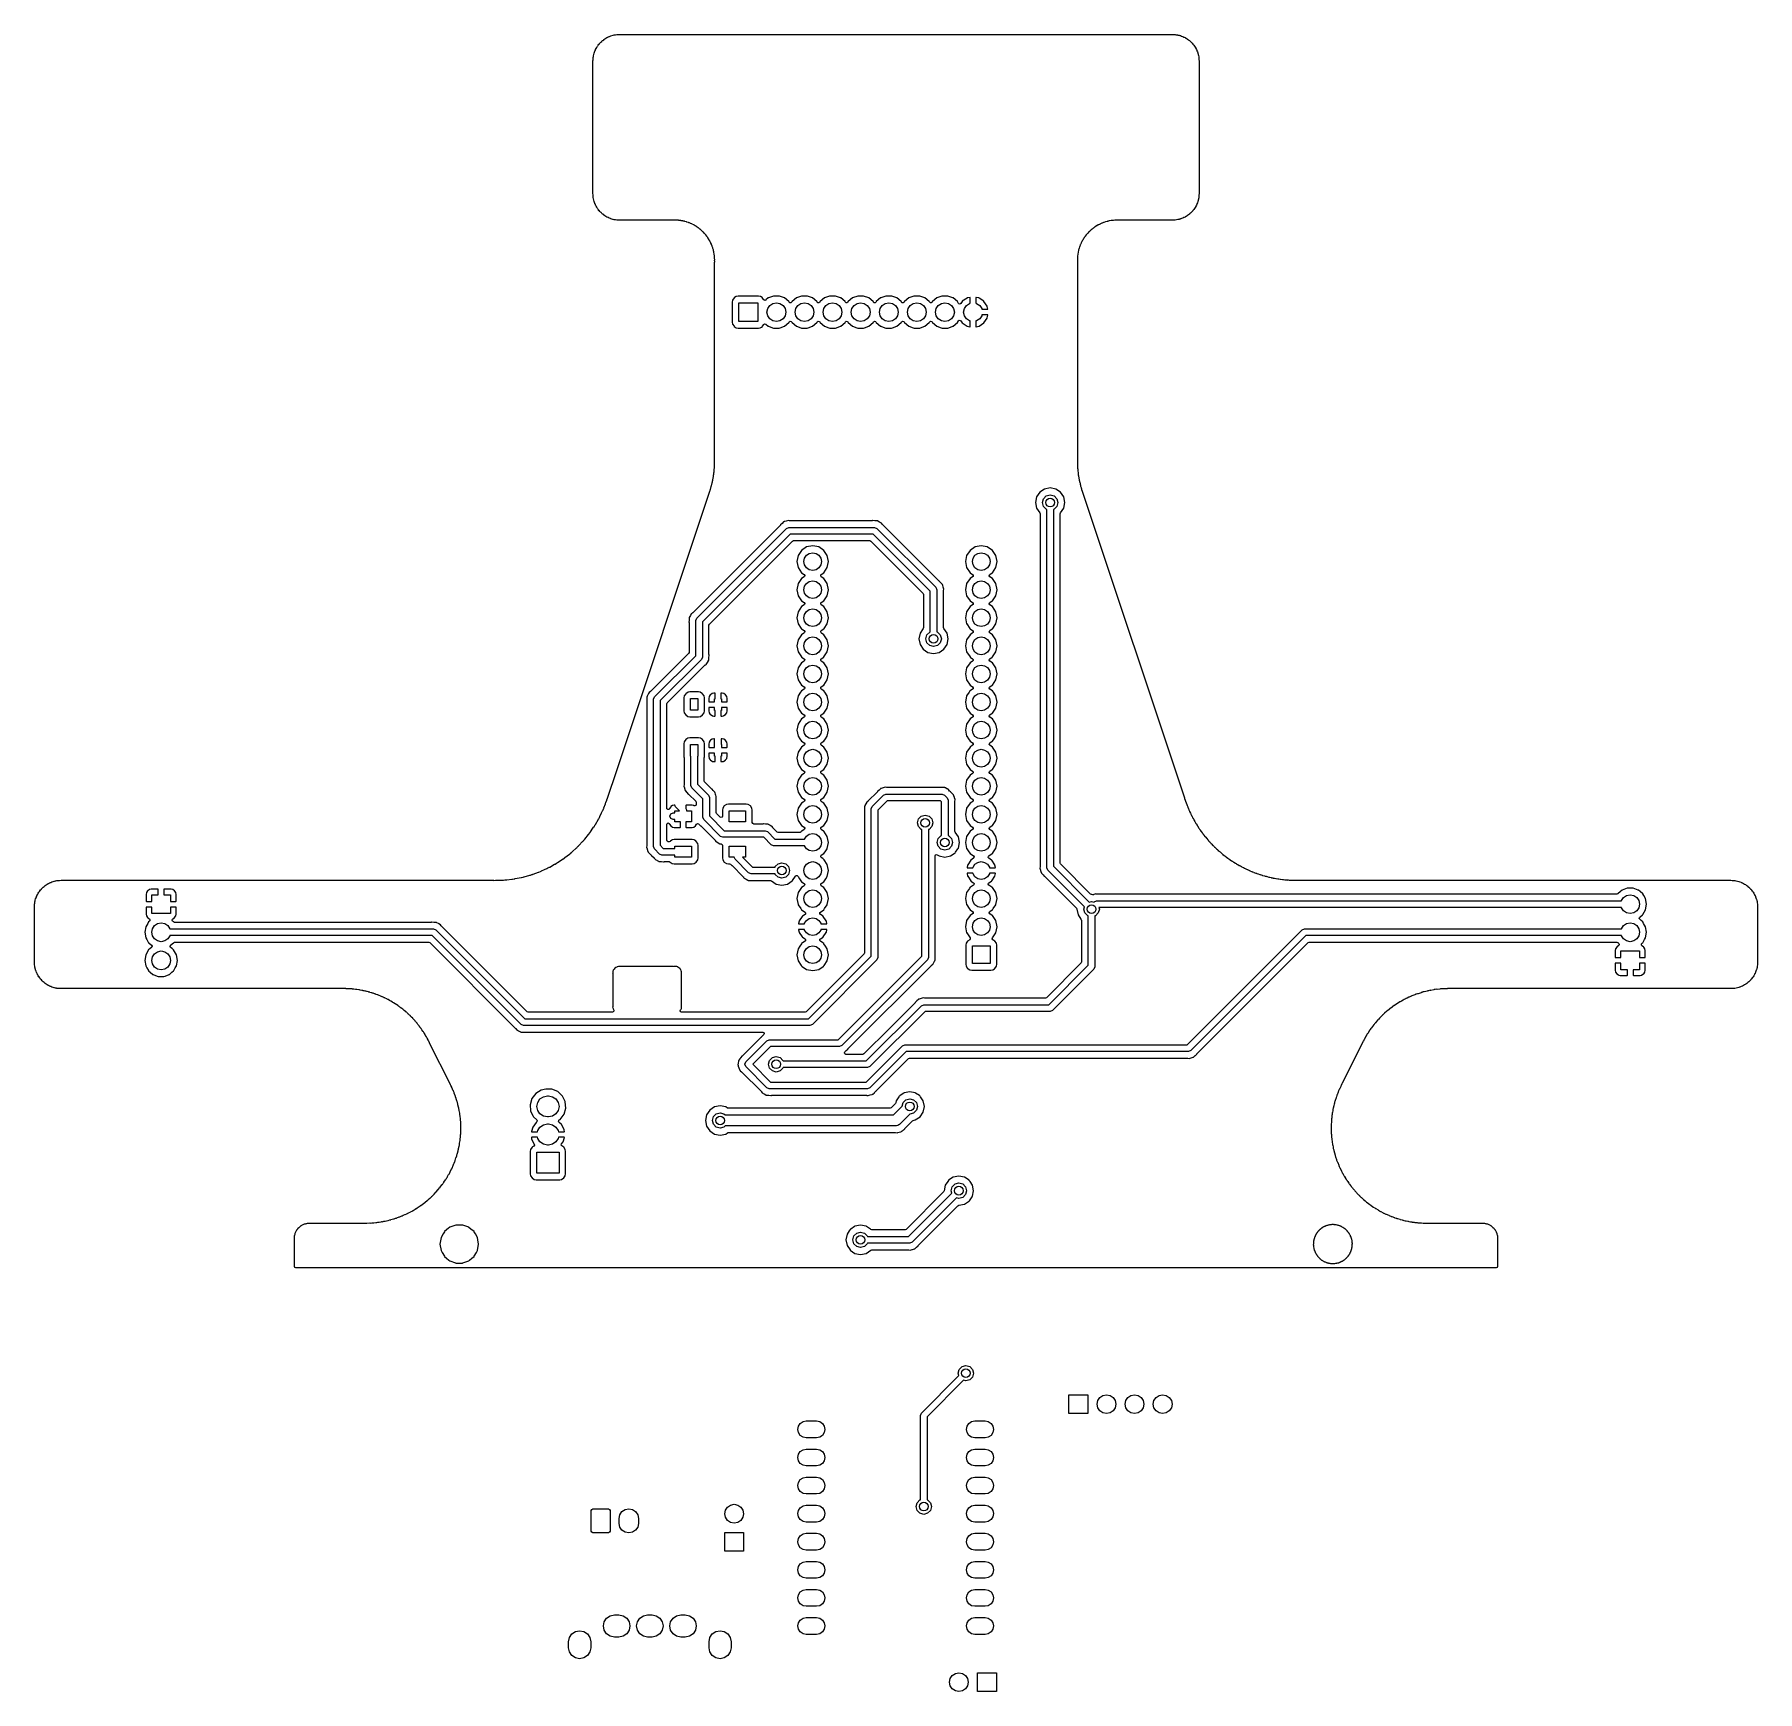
# Model space of a CAD drawing. Extents: x 0.81 to 6.94, y -6.68 to -0.78.
import ezdxf

# ---------------------------------------------------------------- set-up
doc = ezdxf.new("R2010")
doc.units = 0
doc.header["$MEASUREMENT"] = 0
doc.layers.add('BLACK', color=7, linetype='CONTINUOUS')

msp = doc.modelspace()

# ---------------------------------------------------------------- linework, layer by layer
at = {"layer": 'BLACK', "linetype": 'CONTINUOUS'}
for p, q in [((2.83962, -0.79886), (2.84332, -0.79652)), ((2.84332, -0.79652), (2.84353, -0.7964)), ((2.84353, -0.7964), (2.84733, -0.79425)), ((2.84733, -0.79425), (2.84755, -0.79413)), ((2.84755, -0.79413), (2.85145, -0.79217)), ((2.85145, -0.79217), (2.85167, -0.79207)), ((2.85167, -0.79207), (2.85566, -0.7903)), ((2.85566, -0.7903), (2.85588, -0.79021)), ((2.85588, -0.79021), (2.85659, -0.78993)), ((2.85659, -0.78993), (2.85996, -0.78863)), ((2.85996, -0.78863), (2.86019, -0.78855)), ((2.86019, -0.78855), (2.86433, -0.78718)), ((2.86433, -0.78718), (2.86456, -0.78711)), ((2.86456, -0.78711), (2.86878, -0.78594)), ((2.86878, -0.78594), (2.86901, -0.78588)), ((2.86901, -0.78588), (2.87329, -0.78492)), ((2.87329, -0.78492), (2.87353, -0.78487)), ((2.87353, -0.78487), (2.87361, -0.78485)), ((2.87361, -0.78485), (2.87785, -0.78412)), ((2.87785, -0.78412), (2.87809, -0.78408)), ((2.87809, -0.78408), (2.88224, -0.78356)), ((2.88224, -0.78356), (2.88246, -0.78354)), ((2.88246, -0.78354), (2.8827, -0.78351)), ((2.8827, -0.78351), (2.88711, -0.78318)), ((2.88711, -0.78318), (2.88736, -0.78317)), ((2.88736, -0.78317), (2.89215, -0.78305)), ((2.89215, -0.78305), (2.89227, -0.78305)), ((2.89227, -0.78305), (4.86007, -0.78305)), ((4.86007, -0.78305), (4.8602, -0.78305)), ((4.8602, -0.78305), (4.86518, -0.78318)), ((4.86518, -0.78318), (4.86543, -0.78319)), ((4.86543, -0.78319), (4.86999, -0.78354)), ((4.86999, -0.78354), (4.87024, -0.78356)), ((4.87024, -0.78356), (4.87248, -0.78385)), ((4.87248, -0.78385), (4.87472, -0.78413)), ((4.87472, -0.78413), (4.87496, -0.78417)), ((4.87496, -0.78417), (4.87787, -0.78469)), ((4.87787, -0.78469), (4.87936, -0.78496)), ((4.87936, -0.78496), (4.87961, -0.78501)), ((4.87961, -0.78501), (4.88393, -0.786)), ((4.88393, -0.786), (4.88417, -0.78607)), ((4.88417, -0.78607), (4.88666, -0.78677)), ((4.88666, -0.78677), (4.8884, -0.78727)), ((4.8884, -0.78727), (4.88864, -0.78734)), ((4.88864, -0.78734), (4.89279, -0.78875)), ((4.89279, -0.78875), (4.89302, -0.78883)), ((4.89302, -0.78883), (4.89707, -0.79043)), ((4.89707, -0.79043), (4.8973, -0.79052)), ((4.8973, -0.79052), (4.90094, -0.79217)), ((4.90094, -0.79217), (4.90125, -0.79231)), ((4.90125, -0.79231), (4.90147, -0.79242)), ((4.90147, -0.79242), (4.90533, -0.79439)), ((4.90533, -0.79439), (4.90554, -0.79451)), ((4.90554, -0.79451), (4.90929, -0.79666)), ((4.90929, -0.79666), (4.90949, -0.79678)), ((4.90949, -0.79678), (4.91312, -0.79911)), ((2.79932, -0.85889), (2.80028, -0.85461)), ((2.80028, -0.85461), (2.80034, -0.85438)), ((2.80034, -0.85438), (2.80151, -0.85016)), ((2.80151, -0.85016), (2.80158, -0.84993)), ((2.80158, -0.84993), (2.80295, -0.84578)), ((2.80295, -0.84578), (2.80303, -0.84556)), ((2.80303, -0.84556), (2.80461, -0.84148)), ((2.80461, -0.84148), (2.8047, -0.84126)), ((2.8047, -0.84126), (2.80647, -0.83727)), ((2.80647, -0.83727), (2.80657, -0.83705)), ((2.80657, -0.83705), (2.80853, -0.83315)), ((2.80853, -0.83315), (2.80865, -0.83293)), ((2.80865, -0.83293), (2.8108, -0.82913)), ((2.8108, -0.82913), (2.81092, -0.82892)), ((2.81092, -0.82892), (2.81326, -0.82522)), ((2.81326, -0.82522), (2.8134, -0.82501)), ((2.8134, -0.82501), (2.81463, -0.82326)), ((2.81463, -0.82326), (2.81592, -0.82142)), ((2.81592, -0.82142), (2.81607, -0.82123)), ((2.81607, -0.82123), (2.81877, -0.81775)), ((2.81877, -0.81775), (2.81893, -0.81756)), ((2.81893, -0.81756), (2.82092, -0.81526)), ((2.82092, -0.81526), (2.82141, -0.81483)), ((2.82141, -0.81483), (2.82172, -0.81474)), ((2.82172, -0.81474), (2.82218, -0.8142)), ((2.82218, -0.8142), (2.82538, -0.81052)), ((2.82218, -0.8142), (2.82218, -0.8142)), ((2.82538, -0.81052), (2.8257, -0.81018)), ((2.8257, -0.81018), (2.82843, -0.80758)), ((2.82843, -0.80758), (2.82862, -0.80741)), ((2.82862, -0.80741), (2.83196, -0.80453)), ((2.83196, -0.80453), (2.83215, -0.80437)), ((2.83215, -0.80437), (2.83563, -0.80167)), ((2.83563, -0.80167), (2.83582, -0.80152)), ((2.83582, -0.80152), (2.83941, -0.799)), ((2.83941, -0.799), (2.83962, -0.79886)), ((4.91312, -0.79911), (4.91332, -0.79925)), ((4.91332, -0.79925), (4.91683, -0.80174)), ((4.91683, -0.80174), (4.91702, -0.80189)), ((4.91702, -0.80189), (4.91885, -0.80332)), ((4.91885, -0.80332), (4.92041, -0.80455)), ((4.92041, -0.80455), (4.92059, -0.8047)), ((4.92059, -0.8047), (4.92382, -0.80749)), ((4.92382, -0.80749), (4.92384, -0.80751)), ((4.92384, -0.80751), (4.92402, -0.80767)), ((4.92402, -0.80767), (4.92664, -0.81018)), ((4.92664, -0.81018), (4.92713, -0.81064)), ((4.92713, -0.81064), (4.9273, -0.81081)), ((4.9273, -0.81081), (4.93027, -0.81393)), ((4.93027, -0.81393), (4.93043, -0.8141)), ((4.93043, -0.8141), (4.93325, -0.81735)), ((4.93325, -0.81735), (4.9334, -0.81754)), ((4.9334, -0.81754), (4.93606, -0.82092)), ((4.93606, -0.82092), (4.9362, -0.82111)), ((4.9362, -0.82111), (4.9387, -0.82462)), ((4.9387, -0.82462), (4.93883, -0.82482)), ((4.93883, -0.82482), (4.94116, -0.82845)), ((4.94116, -0.82845), (4.94128, -0.82866)), ((4.94128, -0.82866), (4.94344, -0.8324)), ((4.94344, -0.8324), (4.94355, -0.83262)), ((4.94355, -0.83262), (4.94553, -0.83647)), ((4.94553, -0.83647), (4.94563, -0.83669)), ((4.94563, -0.83669), (4.94742, -0.84065)), ((4.94742, -0.84065), (4.94752, -0.84087)), ((4.94752, -0.84087), (4.94912, -0.84493)), ((4.94912, -0.84493), (4.9492, -0.84515)), ((4.9492, -0.84515), (4.95045, -0.84885)), ((4.95045, -0.84885), (4.9506, -0.8493)), ((4.9506, -0.8493), (4.95068, -0.84954)), ((4.95068, -0.84954), (4.95188, -0.85378)), ((4.95188, -0.85378), (4.95194, -0.85401)), ((4.95194, -0.85401), (4.95294, -0.85833)), ((4.95294, -0.85833), (4.95299, -0.85858)), ((4.95299, -0.85858), (4.95377, -0.86298)), ((2.79745, -0.87774), (2.79748, -0.87651)), ((2.79745, -0.87786), (2.79745, -0.87774)), ((2.79745, -1.34961), (2.79745, -0.87786)), ((2.79748, -0.87651), (2.79757, -0.87296)), ((2.79757, -0.87296), (2.79758, -0.87271)), ((2.79758, -0.87271), (2.79791, -0.8683)), ((2.79791, -0.8683), (2.79794, -0.86806)), ((2.79794, -0.86806), (2.79829, -0.86523)), ((2.79829, -0.86523), (2.79848, -0.86369)), ((2.79848, -0.86369), (2.79852, -0.86345)), ((2.79852, -0.86345), (2.79874, -0.86215)), ((2.79874, -0.86215), (2.79927, -0.85912)), ((2.79927, -0.85912), (2.79932, -0.85889)), ((4.95377, -0.86298), (4.95381, -0.86323)), ((4.95381, -0.86323), (4.95438, -0.86771)), ((4.95438, -0.86771), (4.95441, -0.86796)), ((4.95441, -0.86796), (4.95475, -0.87251)), ((4.95475, -0.87251), (4.95477, -0.87276)), ((4.95477, -0.87276), (4.95489, -0.87776)), ((4.95489, -0.87776), (4.95489, -0.87788)), ((4.95489, -0.87788), (4.95489, -1.34955)), ((2.79745, -1.34973), (2.79745, -1.34961)), ((2.79757, -1.35452), (2.79745, -1.34973)), ((2.79758, -1.35477), (2.79757, -1.35452)), ((2.79774, -1.35684), (2.79758, -1.35477)), ((2.79791, -1.35918), (2.79774, -1.35684)), ((2.79794, -1.35942), (2.79791, -1.35918)), ((2.79848, -1.36379), (2.79794, -1.35942)), ((2.79852, -1.36403), (2.79848, -1.36379)), ((2.79927, -1.36836), (2.79852, -1.36403)), ((2.79932, -1.36859), (2.79927, -1.36836)), ((2.80028, -1.37287), (2.79932, -1.36859)), ((2.80034, -1.3731), (2.80028, -1.37287)), ((2.80151, -1.37732), (2.80034, -1.3731)), ((2.80158, -1.37755), (2.80151, -1.37732)), ((2.80295, -1.3817), (2.80158, -1.37755)), ((2.80303, -1.38192), (2.80295, -1.3817)), ((2.80403, -1.38452), (2.80303, -1.38192)), ((2.80461, -1.386), (2.80403, -1.38452)), ((2.8047, -1.38622), (2.80461, -1.386)), ((2.80647, -1.39021), (2.8047, -1.38622)), ((2.80657, -1.39043), (2.80647, -1.39021)), ((2.80724, -1.39176), (2.80657, -1.39043)), ((2.80853, -1.39433), (2.80724, -1.39176)), ((2.80865, -1.39455), (2.80853, -1.39433)), ((2.8108, -1.39835), (2.80865, -1.39455)), ((2.81092, -1.39856), (2.8108, -1.39835)), ((2.81326, -1.40226), (2.81092, -1.39856)), ((2.8134, -1.40247), (2.81326, -1.40226)), ((2.81462, -1.4042), (2.8134, -1.40247)), ((2.81592, -1.40606), (2.81462, -1.4042)), ((2.81607, -1.40626), (2.81592, -1.40606)), ((2.81877, -1.40973), (2.81607, -1.40626)), ((2.81893, -1.40992), (2.81877, -1.40973)), ((2.82181, -1.41327), (2.81893, -1.40992)), ((4.93325, -1.41013), (4.9323, -1.41122)), ((4.9334, -1.40995), (4.93325, -1.41013)), ((4.93606, -1.40656), (4.9334, -1.40995)), ((4.9362, -1.40637), (4.93606, -1.40656)), ((4.9387, -1.40286), (4.9362, -1.40637)), ((4.93883, -1.40266), (4.9387, -1.40286)), ((4.94116, -1.39903), (4.93883, -1.40266)), ((4.94128, -1.39882), (4.94116, -1.39903)), ((4.94344, -1.39508), (4.94128, -1.39882)), ((4.94355, -1.39487), (4.94344, -1.39508)), ((4.94553, -1.39101), (4.94355, -1.39487)), ((4.94563, -1.39079), (4.94553, -1.39101)), ((4.94579, -1.39043), (4.94563, -1.39079)), ((4.94742, -1.38683), (4.94579, -1.39043)), ((4.94752, -1.38661), (4.94742, -1.38683)), ((4.94911, -1.38256), (4.94752, -1.38661)), ((4.9492, -1.38233), (4.94911, -1.38256)), ((4.9506, -1.37818), (4.9492, -1.38233)), ((4.95067, -1.37794), (4.9506, -1.37818)), ((4.95085, -1.37732), (4.95067, -1.37794)), ((4.95188, -1.37371), (4.95085, -1.37732)), ((4.95194, -1.37347), (4.95188, -1.37371)), ((4.95202, -1.3731), (4.95194, -1.37347)), ((4.95294, -1.36915), (4.95202, -1.3731)), ((4.95299, -1.3689), (4.95294, -1.36915)), ((4.95304, -1.36859), (4.95299, -1.3689)), ((4.95377, -1.3645), (4.95304, -1.36859)), ((4.95381, -1.36425), (4.95377, -1.3645)), ((4.95389, -1.36363), (4.95381, -1.36425)), ((4.95438, -1.35977), (4.95389, -1.36363)), ((4.95441, -1.35952), (4.95438, -1.35977)), ((4.95475, -1.35497), (4.95441, -1.35952)), ((4.95476, -1.35472), (4.95475, -1.35497)), ((4.95489, -1.34968), (4.95476, -1.35472)), ((4.95489, -1.34955), (4.95489, -1.34968)), ((2.82198, -1.41345), (2.82181, -1.41327)), ((2.82318, -1.41471), (2.82198, -1.41345)), ((2.82408, -1.41546), (2.82318, -1.41471)), ((2.82706, -1.41738), (2.82408, -1.41546)), ((2.82735, -1.41803), (2.82706, -1.41738)), ((2.82761, -1.4186), (2.82735, -1.41803)), ((2.82889, -1.4203), (2.82761, -1.4186)), ((2.83194, -1.42293), (2.82889, -1.4203)), ((2.83196, -1.42295), (2.83194, -1.42293)), ((2.83215, -1.42311), (2.83196, -1.42295)), ((2.83563, -1.42581), (2.83215, -1.42311)), ((2.83582, -1.42596), (2.83563, -1.42581)), ((2.83941, -1.42848), (2.83582, -1.42596)), ((2.83962, -1.42862), (2.83941, -1.42848)), ((2.84332, -1.43096), (2.83962, -1.42862)), ((2.84353, -1.43108), (2.84332, -1.43096)), ((2.84733, -1.43323), (2.84353, -1.43108)), ((2.84755, -1.43335), (2.84733, -1.43323)), ((2.85145, -1.43531), (2.84755, -1.43335)), ((2.85167, -1.43541), (2.85145, -1.43531)), ((2.85566, -1.43718), (2.85167, -1.43541)), ((2.85588, -1.43728), (2.85566, -1.43718)), ((2.85996, -1.43885), (2.85588, -1.43728)), ((2.86019, -1.43893), (2.85996, -1.43885)), ((2.86141, -1.43934), (2.86019, -1.43893)), ((2.86433, -1.4403), (2.86141, -1.43934)), ((2.86456, -1.44037), (2.86433, -1.4403)), ((2.86485, -1.44045), (2.86456, -1.44037)), ((2.86845, -1.44145), (2.86485, -1.44045)), ((2.86878, -1.44154), (2.86845, -1.44145)), ((2.86901, -1.4416), (2.86878, -1.44154)), ((2.87329, -1.44256), (2.86901, -1.4416)), ((2.87353, -1.44261), (2.87329, -1.44256)), ((2.87785, -1.44337), (2.87353, -1.44261)), ((2.87809, -1.4434), (2.87785, -1.44337)), ((2.88244, -1.44394), (2.87809, -1.4434)), ((2.88246, -1.44394), (2.88244, -1.44394)), ((2.8827, -1.44397), (2.88246, -1.44394)), ((2.88711, -1.4443), (2.8827, -1.44397)), ((2.88736, -1.44431), (2.88711, -1.4443)), ((2.89202, -1.44442), (2.88736, -1.44431)), ((2.89215, -1.44443), (2.89202, -1.44442)), ((2.89228, -1.44443), (2.89215, -1.44443)), ((3.08544, -1.44443), (2.89228, -1.44443)), ((3.08574, -1.44441), (3.08544, -1.44443)), ((3.08597, -1.44435), (3.08574, -1.44441)), ((3.08901, -1.44443), (3.08597, -1.44435)), ((3.08913, -1.44443), (3.08901, -1.44443)), ((3.09308, -1.44443), (3.08913, -1.44443)), ((3.09325, -1.44438), (3.09308, -1.44432)), ((3.09308, -1.44432), (3.09308, -1.44443)), ((3.09325, -1.44439), (3.09325, -1.44438)), ((3.0936, -1.44442), (3.09325, -1.44439)), ((3.09363, -1.44442), (3.0936, -1.44442)), ((3.09391, -1.44443), (3.09363, -1.44442)), ((3.09565, -1.44443), (3.09391, -1.44443)), ((3.09577, -1.44445), (3.09565, -1.44443)), ((3.09578, -1.44445), (3.09577, -1.44445)), ((3.09583, -1.44446), (3.09578, -1.44445)), ((3.09669, -1.44462), (3.09583, -1.44446)), ((3.10233, -1.44476), (3.09669, -1.44462)), ((3.10244, -1.44478), (3.10233, -1.44476)), ((3.10266, -1.44493), (3.10244, -1.44478)), ((3.10377, -1.44519), (3.10266, -1.44493)), ((3.10925, -1.44561), (3.10377, -1.44519)), ((3.1095, -1.44563), (3.10925, -1.44561)), ((3.10925, -1.44561), (3.10925, -1.44561)), ((3.10962, -1.44565), (3.1095, -1.44563)), ((3.10982, -1.44581), (3.10962, -1.44565)), ((3.11093, -1.44613), (3.10982, -1.44581)), ((3.11657, -1.44685), (3.11093, -1.44613)), ((3.11668, -1.44688), (3.11657, -1.44685)), ((3.11688, -1.44705), (3.11668, -1.44688)), ((3.11796, -1.44742), (3.11688, -1.44705)), ((3.12326, -1.44836), (3.11796, -1.44742)), ((3.12351, -1.44841), (3.12326, -1.44836)), ((3.12326, -1.44836), (3.12326, -1.44836)), ((3.12362, -1.44844), (3.12351, -1.44841)), ((3.12381, -1.44862), (3.12362, -1.44844)), ((3.12486, -1.44904), (3.12381, -1.44862)), ((3.13006, -1.45024), (3.12486, -1.44904)), ((3.13031, -1.4503), (3.13006, -1.45024)), ((3.13042, -1.45034), (3.13031, -1.4503)), ((3.1306, -1.45053), (3.13042, -1.45034)), ((3.13163, -1.451), (3.1306, -1.45053)), ((3.13697, -1.45252), (3.13163, -1.451)), ((3.13708, -1.45257), (3.13697, -1.45252)), ((3.13725, -1.45276), (3.13708, -1.45257)), ((3.13825, -1.45328), (3.13725, -1.45276)), ((3.14145, -1.45436), (3.13825, -1.45328)), ((3.14324, -1.45497), (3.14145, -1.45436)), ((3.14348, -1.45505), (3.14324, -1.45497)), ((3.14358, -1.4551), (3.14348, -1.45505)), ((3.14374, -1.4553), (3.14358, -1.4551)), ((3.14472, -1.45587), (3.14374, -1.4553)), ((3.14982, -1.45788), (3.14472, -1.45587)), ((3.14992, -1.45794), (3.14982, -1.45788)), ((3.15006, -1.45814), (3.14992, -1.45794)), ((3.15101, -1.45876), (3.15006, -1.45814)), ((3.15599, -1.46101), (3.15101, -1.45876)), ((3.15609, -1.46107), (3.15599, -1.46101)), ((3.15622, -1.46128), (3.15609, -1.46107)), ((3.15713, -1.46194), (3.15622, -1.46128)), ((3.161, -1.46392), (3.15713, -1.46194)), ((3.16197, -1.46442), (3.161, -1.46392)), ((3.16207, -1.46449), (3.16197, -1.46442)), ((3.16219, -1.4647), (3.16207, -1.46449)), ((3.16307, -1.4654), (3.16219, -1.4647)), ((3.16777, -1.46811), (3.16307, -1.4654)), ((3.16786, -1.46818), (3.16777, -1.46811)), ((3.16797, -1.46839), (3.16786, -1.46818)), ((3.16881, -1.46914), (3.16797, -1.46839)), ((3.17059, -1.47028), (3.16881, -1.46914)), ((3.17336, -1.47205), (3.17059, -1.47028)), ((3.17345, -1.47213), (3.17336, -1.47205)), ((4.57984, -1.47177), (4.57885, -1.47232)), ((4.58401, -1.46852), (4.57984, -1.47177)), ((4.58421, -1.46837), (4.58401, -1.46852)), ((4.58431, -1.46831), (4.58421, -1.46837)), ((4.58455, -1.46829), (4.58431, -1.46831)), ((4.58557, -1.46779), (4.58455, -1.46829)), ((4.58988, -1.46476), (4.58557, -1.46779)), ((4.59008, -1.46461), (4.58988, -1.46476)), ((4.59019, -1.46456), (4.59008, -1.46461)), ((4.59043, -1.46455), (4.59019, -1.46456)), ((4.59147, -1.4641), (4.59043, -1.46455)), ((4.59591, -1.4613), (4.59147, -1.4641)), ((4.59612, -1.46116), (4.59591, -1.4613)), ((4.59591, -1.4613), (4.59591, -1.4613)), ((4.59623, -1.46112), (4.59612, -1.46116)), ((4.59647, -1.46112), (4.59623, -1.46112)), ((4.59753, -1.46072), (4.59647, -1.46112)), ((4.60001, -1.45932), (4.59753, -1.46072)), ((4.60209, -1.45814), (4.60001, -1.45932)), ((4.60231, -1.45802), (4.60209, -1.45814)), ((4.60209, -1.45814), (4.60209, -1.45814)), ((4.60242, -1.45798), (4.60231, -1.45802)), ((4.60266, -1.45799), (4.60242, -1.45798)), ((4.60374, -1.45764), (4.60266, -1.45799)), ((4.60841, -1.4553), (4.60374, -1.45764)), ((4.60864, -1.45518), (4.60841, -1.4553)), ((4.60841, -1.4553), (4.60841, -1.4553)), ((4.60875, -1.45514), (4.60864, -1.45518)), ((4.60899, -1.45517), (4.60875, -1.45514)), ((4.61008, -1.45488), (4.60899, -1.45517)), ((4.61428, -1.45302), (4.61008, -1.45488)), ((4.61486, -1.45276), (4.61428, -1.45302)), ((4.61509, -1.45266), (4.61486, -1.45276)), ((4.61486, -1.45276), (4.61486, -1.45276)), ((4.6152, -1.45263), (4.61509, -1.45266)), ((4.61544, -1.45266), (4.6152, -1.45263)), ((4.61655, -1.45243), (4.61544, -1.45266)), ((4.62142, -1.45054), (4.61655, -1.45243)), ((4.62166, -1.45045), (4.62142, -1.45054)), ((4.62142, -1.45054), (4.62142, -1.45054)), ((4.62177, -1.45043), (4.62166, -1.45045)), ((4.62201, -1.45048), (4.62177, -1.45043)), ((4.62313, -1.45029), (4.62201, -1.45048)), ((4.62833, -1.44857), (4.62313, -1.45029)), ((4.62845, -1.44855), (4.62833, -1.44857)), ((4.62868, -1.44861), (4.62845, -1.44855)), ((4.62981, -1.44848), (4.62868, -1.44861)), ((4.62993, -1.44844), (4.62981, -1.44848)), ((4.63204, -1.44786), (4.62993, -1.44844)), ((4.63485, -1.44708), (4.63204, -1.44786)), ((4.6351, -1.44701), (4.63485, -1.44708)), ((4.63521, -1.447), (4.6351, -1.44701)), ((4.63544, -1.44707), (4.63521, -1.447)), ((4.63657, -1.44699), (4.63544, -1.44707)), ((4.64194, -1.44578), (4.63657, -1.44699)), ((4.64205, -1.44578), (4.64194, -1.44578)), ((4.64229, -1.44586), (4.64205, -1.44578)), ((4.64342, -1.44584), (4.64229, -1.44586)), ((4.6486, -1.44494), (4.64342, -1.44584)), ((4.64885, -1.44489), (4.6486, -1.44494)), ((4.6486, -1.44494), (4.6486, -1.44494)), ((4.64897, -1.44489), (4.64885, -1.44489)), ((4.64919, -1.44499), (4.64897, -1.44489)), ((4.65033, -1.44502), (4.64919, -1.44499)), ((4.65556, -1.44437), (4.65033, -1.44502)), ((4.65582, -1.44434), (4.65556, -1.44437)), ((4.65556, -1.44437), (4.65556, -1.44437)), ((4.65593, -1.44434), (4.65582, -1.44434)), ((4.65616, -1.44445), (4.65593, -1.44434)), ((4.65729, -1.44454), (4.65616, -1.44445)), ((4.66084, -1.44428), (4.65729, -1.44454)), ((4.66283, -1.44413), (4.66084, -1.44428)), ((4.66294, -1.44414), (4.66283, -1.44413)), ((4.66316, -1.44426), (4.66294, -1.44414)), ((4.66429, -1.4444), (4.66316, -1.44426)), ((4.66645, -1.44435), (4.66429, -1.4444)), ((4.66987, -1.44427), (4.66645, -1.44435)), ((4.66998, -1.44428), (4.66987, -1.44427)), ((4.66999, -1.44428), (4.66998, -1.44428)), ((4.67007, -1.44429), (4.66999, -1.44428)), ((4.6709, -1.44443), (4.67007, -1.44429)), ((4.86006, -1.44443), (4.6709, -1.44443)), ((4.86019, -1.44443), (4.86006, -1.44443)), ((4.86518, -1.4443), (4.86019, -1.44443)), ((4.86543, -1.44429), (4.86518, -1.4443)), ((4.86976, -1.44396), (4.86543, -1.44429)), ((4.86999, -1.44394), (4.86976, -1.44396)), ((4.87024, -1.44392), (4.86999, -1.44394)), ((4.87472, -1.44335), (4.87024, -1.44392)), ((4.87496, -1.44331), (4.87472, -1.44335)), ((4.87937, -1.44252), (4.87496, -1.44331)), ((4.87961, -1.44247), (4.87937, -1.44252)), ((4.88393, -1.44148), (4.87961, -1.44247)), ((4.88417, -1.44142), (4.88393, -1.44148)), ((4.88491, -1.44121), (4.88417, -1.44142)), ((4.88841, -1.44021), (4.88491, -1.44121)), ((4.88864, -1.44014), (4.88841, -1.44021)), ((4.89279, -1.43874), (4.88864, -1.44014)), ((4.89302, -1.43865), (4.89279, -1.43874)), ((4.89707, -1.43705), (4.89302, -1.43865)), ((4.8973, -1.43696), (4.89707, -1.43705)), ((4.90126, -1.43517), (4.8973, -1.43696)), ((4.90147, -1.43506), (4.90126, -1.43517)), ((4.90533, -1.43309), (4.90147, -1.43506)), ((4.90554, -1.43297), (4.90533, -1.43309)), ((4.90929, -1.43082), (4.90554, -1.43297)), ((4.90949, -1.4307), (4.90929, -1.43082)), ((4.91312, -1.42837), (4.90949, -1.4307)), ((4.91332, -1.42823), (4.91312, -1.42837)), ((4.91683, -1.42574), (4.91332, -1.42823)), ((4.91702, -1.42559), (4.91683, -1.42574)), ((4.92041, -1.42293), (4.91702, -1.42559)), ((4.92059, -1.42278), (4.92041, -1.42293)), ((4.92149, -1.422), (4.92059, -1.42278)), ((4.92384, -1.41996), (4.92149, -1.422)), ((4.92402, -1.41981), (4.92384, -1.41996)), ((4.92713, -1.41684), (4.92402, -1.41981)), ((4.9273, -1.41667), (4.92713, -1.41684)), ((4.93027, -1.41356), (4.9273, -1.41667)), ((4.93043, -1.41338), (4.93027, -1.41356)), ((4.9323, -1.41122), (4.93043, -1.41338)), ((3.17355, -1.47235), (3.17345, -1.47213)), ((3.17435, -1.47313), (3.17355, -1.47235)), ((3.17844, -1.47604), (3.17435, -1.47313)), ((3.17875, -1.47626), (3.17844, -1.47604)), ((3.17883, -1.47634), (3.17875, -1.47626)), ((3.17892, -1.47656), (3.17883, -1.47634)), ((3.17968, -1.47738), (3.17892, -1.47656)), ((3.18392, -1.48071), (3.17968, -1.47738)), ((3.184, -1.48079), (3.18392, -1.48071)), ((3.18408, -1.48101), (3.184, -1.48079)), ((3.1848, -1.48187), (3.18408, -1.48101)), ((3.18887, -1.48539), (3.1848, -1.48187)), ((3.18894, -1.48548), (3.18887, -1.48539)), ((3.18901, -1.4857), (3.18894, -1.48548)), ((3.18969, -1.48659), (3.18901, -1.4857)), ((3.19059, -1.48745), (3.18969, -1.48659)), ((3.19358, -1.4903), (3.19059, -1.48745)), ((3.19365, -1.49039), (3.19358, -1.4903)), ((3.19371, -1.49062), (3.19365, -1.49039)), ((3.19435, -1.49154), (3.19371, -1.49062)), ((3.19806, -1.49544), (3.19435, -1.49154)), ((3.19813, -1.49553), (3.19806, -1.49544)), ((3.19817, -1.49576), (3.19813, -1.49553)), ((3.19876, -1.49671), (3.19817, -1.49576)), ((3.20229, -1.50078), (3.19876, -1.49671)), ((3.20235, -1.50087), (3.20229, -1.50078)), ((3.20238, -1.5011), (3.20235, -1.50087)), ((3.20293, -1.50208), (3.20238, -1.5011)), ((3.2061, -1.50612), (3.20293, -1.50208)), ((3.20626, -1.50632), (3.2061, -1.50612)), ((3.2061, -1.50612), (3.2061, -1.50612)), ((3.20632, -1.50642), (3.20626, -1.50632)), ((3.20634, -1.50665), (3.20632, -1.50642)), ((3.20684, -1.50766), (3.20634, -1.50665)), ((3.20997, -1.51205), (3.20684, -1.50766)), ((3.21002, -1.51216), (3.20997, -1.51205)), ((3.21003, -1.51239), (3.21002, -1.51216)), ((3.21048, -1.51342), (3.21003, -1.51239)), ((3.2134, -1.51797), (3.21048, -1.51342)), ((3.21345, -1.51808), (3.2134, -1.51797)), ((3.21345, -1.51832), (3.21345, -1.51808)), ((3.21385, -1.51937), (3.21345, -1.51832)), ((3.21388, -1.51942), (3.21385, -1.51937)), ((3.21625, -1.52354), (3.21388, -1.51942)), ((3.21655, -1.52407), (3.21625, -1.52354)), ((3.21659, -1.52417), (3.21655, -1.52407)), ((3.21658, -1.52441), (3.21659, -1.52417)), ((3.21694, -1.52548), (3.21658, -1.52441)), ((3.21725, -1.5261), (3.21694, -1.52548)), ((3.21924, -1.52998), (3.21725, -1.5261)), ((3.21941, -1.53033), (3.21924, -1.52998)), ((3.21945, -1.53043), (3.21941, -1.53033)), ((3.21943, -1.53068), (3.21945, -1.53043)), ((3.21973, -1.53177), (3.21943, -1.53068)), ((3.22046, -1.53338), (3.21973, -1.53177)), ((3.22198, -1.53674), (3.22046, -1.53338)), ((4.53202, -1.53264), (4.53037, -1.5376)), ((4.5321, -1.5324), (4.53202, -1.53264)), ((4.53202, -1.53264), (4.53202, -1.53264)), ((4.53215, -1.53229), (4.5321, -1.5324)), ((4.53234, -1.53214), (4.53215, -1.53229)), ((4.5329, -1.53116), (4.53234, -1.53214)), ((4.53478, -1.52629), (4.5329, -1.53116)), ((4.53488, -1.52605), (4.53478, -1.52629)), ((4.53493, -1.52595), (4.53488, -1.52605)), ((4.53513, -1.5258), (4.53493, -1.52595)), ((4.53574, -1.52485), (4.53513, -1.5258)), ((4.53786, -1.52008), (4.53574, -1.52485)), ((4.53796, -1.51984), (4.53786, -1.52008)), ((4.53786, -1.52008), (4.53786, -1.52008)), ((4.53802, -1.51975), (4.53796, -1.51984)), ((4.53823, -1.51961), (4.53802, -1.51975)), ((4.53888, -1.51869), (4.53823, -1.51961)), ((4.54123, -1.51402), (4.53888, -1.51869)), ((4.54135, -1.51379), (4.54123, -1.51402)), ((4.54123, -1.51402), (4.54123, -1.51402)), ((4.54141, -1.5137), (4.54135, -1.51379)), ((4.54162, -1.51358), (4.54141, -1.5137)), ((4.54233, -1.51269), (4.54162, -1.51358)), ((4.5449, -1.50813), (4.54233, -1.51269)), ((4.54503, -1.50791), (4.5449, -1.50813)), ((4.5449, -1.50813), (4.5449, -1.50813)), ((4.5451, -1.50782), (4.54503, -1.50791)), ((4.54532, -1.50771), (4.5451, -1.50782)), ((4.54606, -1.50685), (4.54532, -1.50771)), ((4.54634, -1.50642), (4.54606, -1.50685)), ((4.549, -1.5022), (4.54634, -1.50642)), ((4.54908, -1.50212), (4.549, -1.5022)), ((4.5493, -1.50201), (4.54908, -1.50212)), ((4.55008, -1.5012), (4.5493, -1.50201)), ((4.55311, -1.49689), (4.55008, -1.5012)), ((4.55326, -1.49669), (4.55311, -1.49689)), ((4.55334, -1.4966), (4.55326, -1.49669)), ((4.55356, -1.49651), (4.55334, -1.4966)), ((4.55439, -1.49573), (4.55356, -1.49651)), ((4.55477, -1.49525), (4.55439, -1.49573)), ((4.55779, -1.49137), (4.55477, -1.49525)), ((4.55787, -1.49129), (4.55779, -1.49137)), ((4.55811, -1.49121), (4.55787, -1.49129)), ((4.55897, -1.49047), (4.55811, -1.49121)), ((4.55904, -1.49039), (4.55897, -1.49047)), ((4.5626, -1.48626), (4.55904, -1.49039)), ((4.56269, -1.48619), (4.5626, -1.48626)), ((4.56279, -1.48616), (4.56269, -1.48619)), ((4.56375, -1.48538), (4.56279, -1.48616)), ((4.56564, -1.4832), (4.56375, -1.48538)), ((4.56675, -1.48193), (4.56564, -1.4832)), ((4.56718, -1.4818), (4.56675, -1.48193)), ((4.56741, -1.48162), (4.56718, -1.4818)), ((4.56742, -1.48163), (4.56741, -1.48162)), ((4.56748, -1.48157), (4.56742, -1.48163)), ((4.5675, -1.48156), (4.56748, -1.48157)), ((4.56768, -1.48138), (4.5675, -1.48156)), ((4.56777, -1.48131), (4.56768, -1.48138)), ((4.56801, -1.48125), (4.56777, -1.48131)), ((4.56895, -1.4806), (4.56801, -1.48125)), ((4.57099, -1.47866), (4.56895, -1.4806)), ((4.57299, -1.47675), (4.57099, -1.47866)), ((4.57308, -1.47669), (4.57299, -1.47675)), ((4.57333, -1.47664), (4.57308, -1.47669)), ((4.5743, -1.47604), (4.57333, -1.47664)), ((4.5785, -1.47241), (4.5743, -1.47604)), ((4.5786, -1.47235), (4.5785, -1.47241)), ((4.57885, -1.47232), (4.5786, -1.47235)), ((3.22197, -1.5371), (3.22201, -1.53685)), ((3.22222, -1.5382), (3.22197, -1.5371)), ((3.22201, -1.53685), (3.22198, -1.53674)), ((3.22414, -1.54307), (3.22222, -1.5382)), ((3.22423, -1.5433), (3.22414, -1.54307)), ((3.22414, -1.54307), (3.22414, -1.54307)), ((3.22421, -1.54366), (3.22426, -1.54342)), ((3.2244, -1.54478), (3.22421, -1.54366)), ((3.22426, -1.54342), (3.22423, -1.5433)), ((3.22617, -1.55), (3.2244, -1.54478)), ((3.22613, -1.55036), (3.22619, -1.55012)), ((3.22627, -1.55149), (3.22613, -1.55036)), ((3.22619, -1.55012), (3.22617, -1.55)), ((3.2269, -1.5537), (3.22627, -1.55149)), ((3.22779, -1.55683), (3.2269, -1.5537)), ((3.22773, -1.55719), (3.2278, -1.55694)), ((3.22781, -1.55832), (3.22773, -1.55719)), ((3.2278, -1.55694), (3.22779, -1.55683)), ((3.22798, -1.55907), (3.22781, -1.55832)), ((3.22907, -1.56377), (3.22798, -1.55907)), ((3.22899, -1.56413), (3.22908, -1.56388)), ((3.22901, -1.56527), (3.22899, -1.56413)), ((3.23, -1.57081), (3.22901, -1.56527)), ((3.22908, -1.56388), (3.22907, -1.56377)), ((3.22988, -1.57231), (3.22991, -1.57117)), ((3.23045, -1.57684), (3.22988, -1.57231)), ((3.22991, -1.57117), (3.23001, -1.57093)), ((3.23001, -1.57093), (3.23, -1.57081)), ((3.23039, -1.57945), (3.23048, -1.57831)), ((3.23082, -1.58517), (3.23039, -1.57945)), ((3.23059, -1.57795), (3.23045, -1.57684)), ((3.23048, -1.57831), (3.23059, -1.57807)), ((3.23052, -1.59351), (3.23067, -1.59264)), ((3.23052, -2.29945), (3.23052, -1.59351)), ((3.23054, -1.58666), (3.23069, -1.58552)), ((3.23069, -1.59247), (3.23054, -1.58666)), ((3.23059, -1.57807), (3.23059, -1.57795)), ((3.23067, -1.59259), (3.23068, -1.59258)), ((3.23067, -1.59264), (3.23067, -1.59259)), ((3.23068, -1.59258), (3.23069, -1.59247)), ((3.23069, -1.58552), (3.23082, -1.58529)), ((3.23082, -1.58529), (3.23082, -1.58517)), ((4.52177, -1.58196), (4.52171, -1.58216)), ((4.52171, -1.58216), (4.52182, -1.58216)), ((4.52182, -1.58595), (4.52174, -1.589)), ((4.52174, -1.589), (4.5218, -1.58922)), ((4.52178, -1.58196), (4.52177, -1.58196)), ((4.52181, -1.58158), (4.52178, -1.58196)), ((4.5218, -1.58922), (4.52182, -1.58951)), ((4.52182, -1.58121), (4.52181, -1.58158)), ((4.52184, -1.57918), (4.52182, -1.5793)), ((4.52182, -1.5793), (4.52182, -1.58121)), ((4.52182, -1.58216), (4.52182, -1.58583)), ((4.52182, -1.58583), (4.52182, -1.58595)), ((4.52182, -1.58951), (4.52182, -2.29542)), ((4.52185, -1.5791), (4.52184, -1.57918)), ((4.52184, -1.57918), (4.52184, -1.57918)), ((4.52201, -1.57827), (4.52185, -1.5791)), ((4.52202, -1.57795), (4.52201, -1.57827)), ((4.52214, -1.57286), (4.52202, -1.57795)), ((4.52216, -1.57274), (4.52214, -1.57286)), ((4.52231, -1.57254), (4.52216, -1.57274)), ((4.52256, -1.57143), (4.52231, -1.57254)), ((4.52296, -1.56614), (4.52256, -1.57143)), ((4.52298, -1.56589), (4.52296, -1.56614)), ((4.52296, -1.56614), (4.52296, -1.56614)), ((4.523, -1.56578), (4.52298, -1.56589)), ((4.52315, -1.56558), (4.523, -1.56578)), ((4.52346, -1.56449), (4.52315, -1.56558)), ((4.52411, -1.55925), (4.52346, -1.56449)), ((4.52415, -1.55899), (4.52411, -1.55925)), ((4.52418, -1.55888), (4.52415, -1.55899)), ((4.52433, -1.55869), (4.52418, -1.55888)), ((4.5247, -1.55762), (4.52433, -1.55869)), ((4.5256, -1.55244), (4.5247, -1.55762)), ((4.52565, -1.55219), (4.5256, -1.55244)), ((4.52568, -1.55208), (4.52565, -1.55219)), ((4.52585, -1.5519), (4.52568, -1.55208)), ((4.52627, -1.55084), (4.52585, -1.5519)), ((4.52742, -1.54573), (4.52627, -1.55084)), ((4.52748, -1.54548), (4.52742, -1.54573)), ((4.52742, -1.54573), (4.52742, -1.54573)), ((4.52752, -1.54537), (4.52748, -1.54548)), ((4.52769, -1.5452), (4.52752, -1.54537)), ((4.52816, -1.54417), (4.52769, -1.5452)), ((4.52956, -1.53912), (4.52816, -1.54417)), ((4.52963, -1.53888), (4.52956, -1.53912)), ((4.52968, -1.53877), (4.52963, -1.53888)), ((4.52986, -1.53861), (4.52968, -1.53877)), ((4.53037, -1.5376), (4.52986, -1.53861)), ((3.3073, -1.71619), (3.30142, -1.72012)), ((3.3077, -1.71592), (3.3073, -1.71619)), ((3.3146, -1.71455), (3.3077, -1.71592)), ((3.35039, -1.71455), (3.3146, -1.71455)), ((3.38594, -1.71455), (3.35039, -1.71455)), ((3.38619, -1.71455), (3.38594, -1.71455)), ((3.39308, -1.71592), (3.38619, -1.71455)), ((3.39349, -1.71619), (3.39308, -1.71592)), ((3.39937, -1.72012), (3.39349, -1.71619)), ((3.43992, -1.7147), (3.42181, -1.72129)), ((3.44032, -1.71455), (3.43992, -1.7147)), ((3.43992, -1.7147), (3.43992, -1.7147)), ((3.46046, -1.71455), (3.44032, -1.71455)), ((3.46087, -1.7147), (3.46046, -1.71455)), ((3.47898, -1.72129), (3.46087, -1.7147)), ((3.46087, -1.7147), (3.46087, -1.7147)), ((3.53992, -1.7147), (3.52181, -1.72129)), ((3.54032, -1.71455), (3.53992, -1.7147)), ((3.53992, -1.7147), (3.53992, -1.7147)), ((3.56046, -1.71455), (3.54032, -1.71455)), ((3.56087, -1.7147), (3.56046, -1.71455)), ((3.57898, -1.72129), (3.56087, -1.7147)), ((3.56087, -1.7147), (3.56087, -1.7147)), ((3.63992, -1.7147), (3.62181, -1.72129)), ((3.64032, -1.71455), (3.63992, -1.7147)), ((3.63992, -1.7147), (3.63992, -1.7147)), ((3.66046, -1.71455), (3.64032, -1.71455)), ((3.66087, -1.7147), (3.66046, -1.71455)), ((3.67898, -1.72129), (3.66087, -1.7147)), ((3.66087, -1.7147), (3.66087, -1.7147)), ((3.73992, -1.7147), (3.72181, -1.72129)), ((3.74032, -1.71455), (3.73992, -1.7147)), ((3.73992, -1.7147), (3.73992, -1.7147)), ((3.76046, -1.71455), (3.74032, -1.71455)), ((3.76087, -1.7147), (3.76046, -1.71455)), ((3.77898, -1.72129), (3.76087, -1.7147)), ((3.76087, -1.7147), (3.76087, -1.7147)), ((3.83992, -1.7147), (3.82181, -1.72129)), ((3.84032, -1.71455), (3.83992, -1.7147)), ((3.83992, -1.7147), (3.83992, -1.7147)), ((3.86046, -1.71455), (3.84032, -1.71455)), ((3.86087, -1.7147), (3.86046, -1.71455)), ((3.87898, -1.72129), (3.86087, -1.7147)), ((3.86087, -1.7147), (3.86087, -1.7147)), ((3.93992, -1.7147), (3.92181, -1.72129)), ((3.94032, -1.71455), (3.93992, -1.7147)), ((3.93992, -1.7147), (3.93992, -1.7147)), ((3.96046, -1.71455), (3.94032, -1.71455)), ((3.96087, -1.7147), (3.96046, -1.71455)), ((3.97898, -1.72129), (3.96087, -1.7147)), ((3.96087, -1.7147), (3.96087, -1.7147)), ((4.03992, -1.7147), (4.02181, -1.72129)), ((4.04032, -1.71455), (4.03992, -1.7147)), ((4.03992, -1.7147), (4.03992, -1.7147)), ((4.06046, -1.71455), (4.04032, -1.71455)), ((4.06087, -1.7147), (4.06046, -1.71455)), ((4.07898, -1.72129), (4.06087, -1.7147)), ((4.06087, -1.7147), (4.06087, -1.7147)), ((3.29466, -1.72896), (3.29329, -1.73586)), ((3.29329, -1.73586), (3.29329, -1.80745)), ((3.29988, -1.72114), (3.29466, -1.72896)), ((3.30142, -1.72012), (3.29988, -1.72114)), ((3.31693, -1.80512), (3.31693, -1.73819)), ((3.31693, -1.73819), (3.38386, -1.73819)), ((3.38386, -1.73819), (3.38386, -1.80512)), ((3.4009, -1.72114), (3.39937, -1.72012)), ((3.40117, -1.72155), (3.4009, -1.72114)), ((3.40532, -1.72775), (3.40117, -1.72155)), ((3.40564, -1.72818), (3.40532, -1.72775)), ((3.40901, -1.72994), (3.40564, -1.72818)), ((3.41263, -1.72879), (3.40901, -1.72994)), ((3.41336, -1.72818), (3.41263, -1.72879)), ((3.4214, -1.72144), (3.41336, -1.72818)), ((3.41693, -1.77165), (3.41948, -1.75885)), ((3.41948, -1.78446), (3.41693, -1.77165)), ((3.41948, -1.75885), (3.42673, -1.74799)), ((3.42181, -1.72129), (3.4214, -1.72144)), ((3.42181, -1.72129), (3.42181, -1.72129)), ((3.42673, -1.74799), (3.43759, -1.74074)), ((3.43759, -1.74074), (3.45039, -1.73819)), ((3.45039, -1.73819), (3.4632, -1.74074)), ((3.4632, -1.74074), (3.47406, -1.74799)), ((3.47406, -1.74799), (3.48131, -1.75885)), ((3.47939, -1.72144), (3.47898, -1.72129)), ((3.47898, -1.72129), (3.47898, -1.72129)), ((3.49481, -1.73438), (3.47939, -1.72144)), ((3.48131, -1.75885), (3.48386, -1.77165)), ((3.48386, -1.77165), (3.48131, -1.78446)), ((3.49553, -1.73562), (3.49481, -1.73438)), ((3.4961, -1.7366), (3.49553, -1.73562)), ((3.49791, -1.73842), (3.4961, -1.7366)), ((3.50168, -1.73891), (3.49791, -1.73842)), ((3.50469, -1.7366), (3.50168, -1.73891)), ((3.50526, -1.73562), (3.50469, -1.7366)), ((3.50597, -1.73438), (3.50526, -1.73562)), ((3.5214, -1.72144), (3.50597, -1.73438)), ((3.51693, -1.77165), (3.51948, -1.75885)), ((3.51948, -1.78446), (3.51693, -1.77165)), ((3.51948, -1.75885), (3.52673, -1.74799)), ((3.52181, -1.72129), (3.5214, -1.72144)), ((3.52181, -1.72129), (3.52181, -1.72129)), ((3.52673, -1.74799), (3.53759, -1.74074)), ((3.53759, -1.74074), (3.55039, -1.73819)), ((3.55039, -1.73819), (3.5632, -1.74074)), ((3.5632, -1.74074), (3.57406, -1.74799)), ((3.57406, -1.74799), (3.58131, -1.75885)), ((3.57939, -1.72144), (3.57898, -1.72129)), ((3.57898, -1.72129), (3.57898, -1.72129)), ((3.59481, -1.73438), (3.57939, -1.72144)), ((3.58131, -1.75885), (3.58386, -1.77165)), ((3.58386, -1.77165), (3.58131, -1.78446)), ((3.59553, -1.73562), (3.59481, -1.73438)), ((3.5961, -1.7366), (3.59553, -1.73562)), ((3.59791, -1.73842), (3.5961, -1.7366)), ((3.60168, -1.73891), (3.59791, -1.73842)), ((3.60469, -1.7366), (3.60168, -1.73891)), ((3.60526, -1.73562), (3.60469, -1.7366)), ((3.60597, -1.73438), (3.60526, -1.73562)), ((3.6214, -1.72144), (3.60597, -1.73438)), ((3.61693, -1.77165), (3.61948, -1.75885)), ((3.61948, -1.78446), (3.61693, -1.77165)), ((3.61948, -1.75885), (3.62673, -1.74799)), ((3.62181, -1.72129), (3.6214, -1.72144)), ((3.62181, -1.72129), (3.62181, -1.72129)), ((3.62673, -1.74799), (3.63759, -1.74074)), ((3.63759, -1.74074), (3.65039, -1.73819)), ((3.65039, -1.73819), (3.6632, -1.74074)), ((3.6632, -1.74074), (3.67406, -1.74799)), ((3.67406, -1.74799), (3.68131, -1.75885)), ((3.67939, -1.72144), (3.67898, -1.72129)), ((3.67898, -1.72129), (3.67898, -1.72129)), ((3.69481, -1.73438), (3.67939, -1.72144)), ((3.68131, -1.75885), (3.68386, -1.77165)), ((3.68386, -1.77165), (3.68131, -1.78446)), ((3.69553, -1.73562), (3.69481, -1.73438)), ((3.6961, -1.7366), (3.69553, -1.73562)), ((3.69791, -1.73842), (3.6961, -1.7366)), ((3.70168, -1.73891), (3.69791, -1.73842)), ((3.70469, -1.7366), (3.70168, -1.73891)), ((3.70526, -1.73562), (3.70469, -1.7366)), ((3.70597, -1.73438), (3.70526, -1.73562)), ((3.7214, -1.72144), (3.70597, -1.73438)), ((3.71693, -1.77165), (3.71948, -1.75885)), ((3.71948, -1.78446), (3.71693, -1.77165)), ((3.71948, -1.75885), (3.72673, -1.74799)), ((3.72181, -1.72129), (3.7214, -1.72144)), ((3.72181, -1.72129), (3.72181, -1.72129)), ((3.72673, -1.74799), (3.73759, -1.74074)), ((3.73759, -1.74074), (3.75039, -1.73819)), ((3.75039, -1.73819), (3.7632, -1.74074)), ((3.7632, -1.74074), (3.77406, -1.74799)), ((3.77406, -1.74799), (3.78131, -1.75885)), ((3.77939, -1.72144), (3.77898, -1.72129)), ((3.77898, -1.72129), (3.77898, -1.72129)), ((3.79481, -1.73438), (3.77939, -1.72144)), ((3.78131, -1.75885), (3.78386, -1.77165)), ((3.78386, -1.77165), (3.78131, -1.78446)), ((3.79553, -1.73562), (3.79481, -1.73438)), ((3.7961, -1.7366), (3.79553, -1.73562)), ((3.79791, -1.73842), (3.7961, -1.7366)), ((3.80168, -1.73891), (3.79791, -1.73842)), ((3.80469, -1.7366), (3.80168, -1.73891)), ((3.80526, -1.73562), (3.80469, -1.7366)), ((3.80597, -1.73438), (3.80526, -1.73562)), ((3.8214, -1.72144), (3.80597, -1.73438)), ((3.81693, -1.77165), (3.81948, -1.75885)), ((3.81948, -1.78446), (3.81693, -1.77165)), ((3.81948, -1.75885), (3.82673, -1.74799)), ((3.82181, -1.72129), (3.8214, -1.72144)), ((3.82181, -1.72129), (3.82181, -1.72129)), ((3.82673, -1.74799), (3.83759, -1.74074)), ((3.83759, -1.74074), (3.85039, -1.73819)), ((3.85039, -1.73819), (3.8632, -1.74074)), ((3.8632, -1.74074), (3.87406, -1.74799)), ((3.87406, -1.74799), (3.88131, -1.75885)), ((3.87939, -1.72144), (3.87898, -1.72129)), ((3.87898, -1.72129), (3.87898, -1.72129)), ((3.89481, -1.73438), (3.87939, -1.72144)), ((3.88131, -1.75885), (3.88386, -1.77165)), ((3.88386, -1.77165), (3.88131, -1.78446)), ((3.89553, -1.73562), (3.89481, -1.73438)), ((3.8961, -1.7366), (3.89553, -1.73562)), ((3.89791, -1.73842), (3.8961, -1.7366)), ((3.90168, -1.73891), (3.89791, -1.73842)), ((3.90469, -1.7366), (3.90168, -1.73891)), ((3.90526, -1.73562), (3.90469, -1.7366)), ((3.90597, -1.73438), (3.90526, -1.73562)), ((3.9214, -1.72144), (3.90597, -1.73438)), ((3.91693, -1.77165), (3.91948, -1.75885)), ((3.91948, -1.78446), (3.91693, -1.77165)), ((3.91948, -1.75885), (3.92673, -1.74799)), ((3.92181, -1.72129), (3.9214, -1.72144)), ((3.92181, -1.72129), (3.92181, -1.72129)), ((3.92673, -1.74799), (3.93759, -1.74074)), ((3.93759, -1.74074), (3.95039, -1.73819)), ((3.95039, -1.73819), (3.9632, -1.74074)), ((3.9632, -1.74074), (3.97406, -1.74799)), ((3.97406, -1.74799), (3.98131, -1.75885)), ((3.97939, -1.72144), (3.97898, -1.72129)), ((3.97898, -1.72129), (3.97898, -1.72129)), ((3.99481, -1.73438), (3.97939, -1.72144)), ((3.98131, -1.75885), (3.98386, -1.77165)), ((3.98386, -1.77165), (3.98131, -1.78446)), ((3.99553, -1.73562), (3.99481, -1.73438)), ((3.9961, -1.7366), (3.99553, -1.73562)), ((3.99791, -1.73842), (3.9961, -1.7366)), ((4.00168, -1.73891), (3.99791, -1.73842)), ((4.00469, -1.7366), (4.00168, -1.73891)), ((4.00526, -1.73562), (4.00469, -1.7366)), ((4.00597, -1.73438), (4.00526, -1.73562)), ((4.0214, -1.72144), (4.00597, -1.73438)), ((4.01693, -1.77165), (4.01948, -1.75885)), ((4.01948, -1.78446), (4.01693, -1.77165)), ((4.01948, -1.75885), (4.02673, -1.74799)), ((4.02181, -1.72129), (4.0214, -1.72144)), ((4.02181, -1.72129), (4.02181, -1.72129)), ((4.02673, -1.74799), (4.03759, -1.74074)), ((4.03759, -1.74074), (4.05039, -1.73819)), ((4.05039, -1.73819), (4.0632, -1.74074)), ((4.0632, -1.74074), (4.07406, -1.74799)), ((4.07406, -1.74799), (4.08131, -1.75885)), ((4.07939, -1.72144), (4.07898, -1.72129)), ((4.07898, -1.72129), (4.07898, -1.72129)), ((4.09481, -1.73438), (4.07939, -1.72144)), ((4.08131, -1.75885), (4.08386, -1.77165)), ((4.08386, -1.77165), (4.08131, -1.78446)), ((4.09833, -1.74046), (4.09481, -1.73438)), ((4.09987, -1.74211), (4.09833, -1.74046)), ((4.10359, -1.74285), (4.09987, -1.74211)), ((4.10675, -1.74074), (4.10359, -1.74285)), ((4.11158, -1.73351), (4.10675, -1.74074)), ((4.11225, -1.73284), (4.11158, -1.73351)), ((4.12913, -1.72156), (4.11225, -1.73284)), ((4.11693, -1.77165), (4.11948, -1.75885)), ((4.11948, -1.78446), (4.11693, -1.77165)), ((4.11948, -1.75885), (4.12673, -1.74799)), ((4.12673, -1.74799), (4.13759, -1.74074)), ((4.13001, -1.7212), (4.12913, -1.72156)), ((4.13973, -1.71926), (4.13001, -1.7212)), ((4.13759, -1.74074), (4.14039, -1.74018)), ((4.1401, -1.71942), (4.13973, -1.71926)), ((4.14039, -1.72012), (4.1401, -1.71942)), ((4.14039, -1.74018), (4.14039, -1.72012)), ((4.16062, -1.71947), (4.16039, -1.71981)), ((4.16039, -1.71981), (4.16039, -1.74018)), ((4.16039, -1.74018), (4.1632, -1.74074)), ((4.16136, -1.71932), (4.16062, -1.71947)), ((4.17078, -1.7212), (4.16136, -1.71932)), ((4.1632, -1.74074), (4.17406, -1.74799)), ((4.17166, -1.72156), (4.17078, -1.7212)), ((4.18853, -1.73284), (4.17166, -1.72156)), ((4.17406, -1.74799), (4.18131, -1.75885)), ((4.18131, -1.75885), (4.18187, -1.76165)), ((4.18187, -1.76165), (4.20193, -1.76165)), ((4.18921, -1.73351), (4.18853, -1.73284)), ((4.20048, -1.75039), (4.18921, -1.73351)), ((4.20085, -1.75127), (4.20048, -1.75039)), ((4.20278, -1.76099), (4.20085, -1.75127)), ((4.20193, -1.76165), (4.20263, -1.76136)), ((4.20263, -1.76136), (4.20278, -1.76099)), ((3.29329, -1.80745), (3.29466, -1.81434)), ((3.29466, -1.81434), (3.29988, -1.82216)), ((3.29988, -1.82216), (3.30029, -1.82243)), ((3.30029, -1.82243), (3.30389, -1.82484)), ((3.30389, -1.82484), (3.3077, -1.82739)), ((3.3077, -1.82739), (3.3146, -1.82876)), ((3.3146, -1.82876), (3.35039, -1.82876)), ((3.38386, -1.80512), (3.31693, -1.80512)), ((3.35039, -1.82876), (3.38619, -1.82876)), ((3.38619, -1.82876), (3.39308, -1.82739)), ((3.39308, -1.82739), (3.3969, -1.82484)), ((3.3969, -1.82484), (3.4005, -1.82243)), ((3.4005, -1.82243), (3.4009, -1.82216)), ((3.4009, -1.82216), (3.40532, -1.81556)), ((3.40532, -1.81556), (3.40847, -1.81345)), ((3.40847, -1.81345), (3.4122, -1.81419)), ((3.4122, -1.81419), (3.41263, -1.81451)), ((3.41263, -1.81451), (3.4214, -1.82187)), ((3.42673, -1.79532), (3.41948, -1.78446)), ((3.4214, -1.82187), (3.42181, -1.82202)), ((3.42181, -1.82202), (3.42181, -1.82202)), ((3.42181, -1.82202), (3.43682, -1.82748)), ((3.43759, -1.80257), (3.42673, -1.79532)), ((3.43682, -1.82748), (3.44032, -1.82876)), ((3.45039, -1.80512), (3.43759, -1.80257)), ((3.44032, -1.82876), (3.46046, -1.82876)), ((3.4632, -1.80257), (3.45039, -1.80512)), ((3.46046, -1.82876), (3.46397, -1.82748)), ((3.47406, -1.79532), (3.4632, -1.80257)), ((3.46397, -1.82748), (3.47898, -1.82202)), ((3.48131, -1.78446), (3.47406, -1.79532)), ((3.47898, -1.82202), (3.47939, -1.82187)), ((3.47898, -1.82202), (3.47898, -1.82202)), ((3.47939, -1.82187), (3.49481, -1.80893)), ((3.49481, -1.80893), (3.4961, -1.8067)), ((3.4961, -1.8067), (3.49911, -1.80439)), ((3.49911, -1.80439), (3.50287, -1.80489)), ((3.50287, -1.80489), (3.50469, -1.8067)), ((3.50469, -1.8067), (3.50597, -1.80893)), ((3.50597, -1.80893), (3.5214, -1.82187)), ((3.52673, -1.79532), (3.51948, -1.78446)), ((3.5214, -1.82187), (3.52181, -1.82202)), ((3.52181, -1.82202), (3.52181, -1.82202)), ((3.52181, -1.82202), (3.53682, -1.82748)), ((3.53759, -1.80257), (3.52673, -1.79532)), ((3.53682, -1.82748), (3.54032, -1.82876)), ((3.55039, -1.80512), (3.53759, -1.80257)), ((3.54032, -1.82876), (3.56046, -1.82876)), ((3.5632, -1.80257), (3.55039, -1.80512)), ((3.56046, -1.82876), (3.56397, -1.82748)), ((3.57406, -1.79532), (3.5632, -1.80257)), ((3.56397, -1.82748), (3.57898, -1.82202)), ((3.58131, -1.78446), (3.57406, -1.79532)), ((3.57898, -1.82202), (3.57939, -1.82187)), ((3.57898, -1.82202), (3.57898, -1.82202)), ((3.57939, -1.82187), (3.59481, -1.80893)), ((3.59481, -1.80893), (3.5961, -1.8067)), ((3.5961, -1.8067), (3.59911, -1.80439)), ((3.59911, -1.80439), (3.60287, -1.80489)), ((3.60287, -1.80489), (3.60469, -1.8067)), ((3.60469, -1.8067), (3.60597, -1.80893)), ((3.60597, -1.80893), (3.6214, -1.82187)), ((3.62673, -1.79532), (3.61948, -1.78446)), ((3.6214, -1.82187), (3.62181, -1.82202)), ((3.62181, -1.82202), (3.62181, -1.82202)), ((3.62181, -1.82202), (3.63682, -1.82748)), ((3.63759, -1.80257), (3.62673, -1.79532)), ((3.63682, -1.82748), (3.64032, -1.82876)), ((3.65039, -1.80512), (3.63759, -1.80257)), ((3.64032, -1.82876), (3.66046, -1.82876)), ((3.6632, -1.80257), (3.65039, -1.80512)), ((3.66046, -1.82876), (3.66397, -1.82748)), ((3.67406, -1.79532), (3.6632, -1.80257)), ((3.66397, -1.82748), (3.67898, -1.82202)), ((3.68131, -1.78446), (3.67406, -1.79532)), ((3.67898, -1.82202), (3.67939, -1.82187)), ((3.67898, -1.82202), (3.67898, -1.82202)), ((3.67939, -1.82187), (3.69481, -1.80893)), ((3.69481, -1.80893), (3.6961, -1.8067)), ((3.6961, -1.8067), (3.69911, -1.80439)), ((3.69911, -1.80439), (3.70287, -1.80489)), ((3.70287, -1.80489), (3.70469, -1.8067)), ((3.70469, -1.8067), (3.70597, -1.80893)), ((3.70597, -1.80893), (3.7214, -1.82187)), ((3.72673, -1.79532), (3.71948, -1.78446)), ((3.7214, -1.82187), (3.72181, -1.82202)), ((3.72181, -1.82202), (3.72181, -1.82202)), ((3.72181, -1.82202), (3.73682, -1.82748)), ((3.73759, -1.80257), (3.72673, -1.79532)), ((3.73682, -1.82748), (3.74032, -1.82876)), ((3.75039, -1.80512), (3.73759, -1.80257)), ((3.74032, -1.82876), (3.76046, -1.82876)), ((3.7632, -1.80257), (3.75039, -1.80512)), ((3.76046, -1.82876), (3.76397, -1.82748)), ((3.77406, -1.79532), (3.7632, -1.80257)), ((3.76397, -1.82748), (3.77898, -1.82202)), ((3.78131, -1.78446), (3.77406, -1.79532)), ((3.77898, -1.82202), (3.77939, -1.82187)), ((3.77898, -1.82202), (3.77898, -1.82202)), ((3.77939, -1.82187), (3.79481, -1.80893)), ((3.79481, -1.80893), (3.7961, -1.8067)), ((3.7961, -1.8067), (3.79911, -1.80439)), ((3.79911, -1.80439), (3.80287, -1.80489)), ((3.80287, -1.80489), (3.80469, -1.8067)), ((3.80469, -1.8067), (3.80597, -1.80893)), ((3.80597, -1.80893), (3.8214, -1.82187)), ((3.82673, -1.79532), (3.81948, -1.78446)), ((3.8214, -1.82187), (3.82181, -1.82202)), ((3.82181, -1.82202), (3.82181, -1.82202)), ((3.82181, -1.82202), (3.83682, -1.82748)), ((3.83759, -1.80257), (3.82673, -1.79532)), ((3.83682, -1.82748), (3.84032, -1.82876)), ((3.85039, -1.80512), (3.83759, -1.80257)), ((3.84032, -1.82876), (3.86046, -1.82876)), ((3.8632, -1.80257), (3.85039, -1.80512)), ((3.86046, -1.82876), (3.86397, -1.82748)), ((3.87406, -1.79532), (3.8632, -1.80257)), ((3.86397, -1.82748), (3.87898, -1.82202)), ((3.88131, -1.78446), (3.87406, -1.79532)), ((3.87898, -1.82202), (3.87939, -1.82187)), ((3.87898, -1.82202), (3.87898, -1.82202)), ((3.87939, -1.82187), (3.89481, -1.80893)), ((3.89481, -1.80893), (3.8961, -1.8067)), ((3.8961, -1.8067), (3.89911, -1.80439)), ((3.89911, -1.80439), (3.90287, -1.80489)), ((3.90287, -1.80489), (3.90469, -1.8067)), ((3.90469, -1.8067), (3.90597, -1.80893)), ((3.90597, -1.80893), (3.9214, -1.82187)), ((3.92673, -1.79532), (3.91948, -1.78446)), ((3.9214, -1.82187), (3.92181, -1.82202)), ((3.92181, -1.82202), (3.92181, -1.82202)), ((3.92181, -1.82202), (3.93682, -1.82748)), ((3.93759, -1.80257), (3.92673, -1.79532)), ((3.93682, -1.82748), (3.94032, -1.82876)), ((3.95039, -1.80512), (3.93759, -1.80257)), ((3.94032, -1.82876), (3.96046, -1.82876)), ((3.9632, -1.80257), (3.95039, -1.80512)), ((3.96046, -1.82876), (3.96397, -1.82748)), ((3.97406, -1.79532), (3.9632, -1.80257)), ((3.96397, -1.82748), (3.97898, -1.82202)), ((3.98131, -1.78446), (3.97406, -1.79532)), ((3.97898, -1.82202), (3.97939, -1.82187)), ((3.97898, -1.82202), (3.97898, -1.82202)), ((3.97939, -1.82187), (3.99481, -1.80893)), ((3.99481, -1.80893), (3.9961, -1.8067)), ((3.9961, -1.8067), (3.99911, -1.80439)), ((3.99911, -1.80439), (4.00287, -1.80489)), ((4.00287, -1.80489), (4.00469, -1.8067)), ((4.00469, -1.8067), (4.00597, -1.80893)), ((4.00597, -1.80893), (4.0214, -1.82187)), ((4.02673, -1.79532), (4.01948, -1.78446)), ((4.0214, -1.82187), (4.02181, -1.82202)), ((4.02181, -1.82202), (4.02181, -1.82202)), ((4.02181, -1.82202), (4.03682, -1.82748)), ((4.03759, -1.80257), (4.02673, -1.79532)), ((4.03682, -1.82748), (4.04032, -1.82876)), ((4.05039, -1.80512), (4.03759, -1.80257)), ((4.04032, -1.82876), (4.06046, -1.82876)), ((4.0632, -1.80257), (4.05039, -1.80512)), ((4.06046, -1.82876), (4.06397, -1.82748)), ((4.07406, -1.79532), (4.0632, -1.80257)), ((4.06397, -1.82748), (4.07898, -1.82202)), ((4.08131, -1.78446), (4.07406, -1.79532)), ((4.07898, -1.82202), (4.07939, -1.82187)), ((4.07898, -1.82202), (4.07898, -1.82202)), ((4.07939, -1.82187), (4.09481, -1.80893)), ((4.09481, -1.80893), (4.09833, -1.80284)), ((4.09833, -1.80284), (4.10134, -1.80053)), ((4.10134, -1.80053), (4.1051, -1.80103)), ((4.1051, -1.80103), (4.10675, -1.80257)), ((4.10675, -1.80257), (4.11158, -1.80979)), ((4.11158, -1.80979), (4.11225, -1.81047)), ((4.11225, -1.81047), (4.12913, -1.82174)), ((4.12673, -1.79532), (4.11948, -1.78446)), ((4.13759, -1.80257), (4.12673, -1.79532)), ((4.12913, -1.82174), (4.13001, -1.82211)), ((4.13001, -1.82211), (4.13943, -1.82398)), ((4.14039, -1.80313), (4.13759, -1.80257)), ((4.13943, -1.82398), (4.14017, -1.82384)), ((4.14017, -1.82384), (4.14039, -1.8235)), ((4.14039, -1.8235), (4.14039, -1.80313)), ((4.1632, -1.80257), (4.16039, -1.80313)), ((4.16039, -1.80313), (4.16039, -1.82319)), ((4.16039, -1.82319), (4.16068, -1.82389)), ((4.16068, -1.82389), (4.16106, -1.82404)), ((4.16106, -1.82404), (4.17078, -1.82211)), ((4.17406, -1.79532), (4.1632, -1.80257)), ((4.17078, -1.82211), (4.17166, -1.82174)), ((4.17166, -1.82174), (4.18853, -1.81047)), ((4.18131, -1.78446), (4.17406, -1.79532)), ((4.18187, -1.78165), (4.18131, -1.78446)), ((4.20224, -1.78165), (4.18187, -1.78165)), ((4.18853, -1.81047), (4.18921, -1.80979)), ((4.18921, -1.80979), (4.20048, -1.79292)), ((4.20048, -1.79292), (4.20085, -1.79204)), ((4.20085, -1.79204), (4.20272, -1.78262)), ((4.20258, -1.78188), (4.20224, -1.78165)), ((4.20272, -1.78262), (4.20258, -1.78188)), ((3.22904, -2.33641), (3.22943, -2.33012)), ((3.22943, -2.33012), (3.22944, -2.32992)), ((3.22944, -2.32992), (3.22969, -2.32746)), ((3.22966, -2.32619), (3.22979, -2.3241)), ((3.22966, -2.3267), (3.22966, -2.32619)), ((3.22966, -2.32676), (3.22966, -2.3267)), ((3.22972, -2.3271), (3.22966, -2.32676)), ((3.22969, -2.32746), (3.22972, -2.3271)), ((3.22979, -2.3241), (3.23002, -2.32307)), ((3.23002, -2.32307), (3.23011, -2.32294)), ((3.23011, -2.32294), (3.23012, -2.32283)), ((3.23012, -2.32283), (3.23025, -2.31652)), ((3.23025, -2.31652), (3.23026, -2.31632)), ((3.23026, -2.31632), (3.23041, -2.31385)), ((3.23033, -2.31259), (3.23037, -2.31063)), ((3.23035, -2.3131), (3.23033, -2.31259)), ((3.23035, -2.31315), (3.23035, -2.3131)), ((3.23043, -2.3135), (3.23035, -2.31315)), ((3.23037, -2.31063), (3.23048, -2.31003)), ((3.23041, -2.31385), (3.23043, -2.3135)), ((3.23048, -2.31003), (3.2305, -2.30979)), ((3.23048, -2.31003), (3.23048, -2.31003)), ((3.2305, -2.30979), (3.23051, -2.30979)), ((3.23051, -2.30979), (3.23052, -2.30967)), ((3.23054, -2.29968), (3.23052, -2.29945)), ((3.23052, -2.30297), (3.23058, -2.30022)), ((3.23052, -2.30307), (3.23052, -2.30297)), ((3.23052, -2.30967), (3.23052, -2.30307)), ((3.23059, -2.29986), (3.23054, -2.29968)), ((3.23058, -2.30022), (3.23059, -2.29986)), ((3.23058, -2.30022), (3.23058, -2.30022)), ((4.5217, -2.29627), (4.52169, -2.29638)), ((4.52169, -2.29638), (4.52177, -2.30022)), ((4.52171, -2.29626), (4.5217, -2.29627)), ((4.52172, -2.29602), (4.52171, -2.29626)), ((4.52179, -2.30978), (4.52171, -2.30991)), ((4.52171, -2.30991), (4.52171, -2.31002)), ((4.52171, -2.31002), (4.52194, -2.31385)), ((4.52182, -2.29542), (4.52172, -2.29602)), ((4.52172, -2.29602), (4.52172, -2.29602)), ((4.52177, -2.30022), (4.52182, -2.30297)), ((4.52194, -2.30873), (4.52179, -2.30978)), ((4.52182, -2.30297), (4.52182, -2.30307)), ((4.52182, -2.30307), (4.52182, -2.30619)), ((4.52182, -2.30619), (4.52188, -2.30637)), ((4.52188, -2.30637), (4.52189, -2.3066)), ((4.52189, -2.3066), (4.52194, -2.30873)), ((4.52194, -2.31385), (4.52209, -2.31632)), ((4.52209, -2.31632), (4.52209, -2.31652)), ((4.52209, -2.31652), (4.52215, -2.31935)), ((4.52215, -2.31935), (4.52226, -2.31968)), ((4.52226, -2.31968), (4.52227, -2.31974)), ((4.52227, -2.31974), (4.52232, -2.32024)), ((4.52228, -2.32352), (4.52227, -2.32364)), ((4.52227, -2.32364), (4.52277, -2.3286)), ((4.52234, -2.32339), (4.52228, -2.32352)), ((4.52232, -2.32024), (4.52245, -2.32233)), ((4.52245, -2.32233), (4.52234, -2.32339)), ((4.52277, -2.3286), (4.5229, -2.32992)), ((4.5229, -2.32992), (4.52292, -2.33012)), ((4.52292, -2.33012), (4.52309, -2.33294)), ((3.21819, -2.39314), (3.21873, -2.39112)), ((3.21873, -2.39112), (3.21917, -2.39015)), ((3.21917, -2.39015), (3.21927, -2.39005)), ((3.21927, -2.39005), (3.21932, -2.38994)), ((3.21932, -2.38994), (3.2207, -2.38378)), ((3.2207, -2.38378), (3.22075, -2.38359)), ((3.22075, -2.38359), (3.22139, -2.3812)), ((3.22139, -2.3812), (3.22148, -2.38086)), ((3.22139, -2.3812), (3.22139, -2.3812)), ((3.22147, -2.3805), (3.22148, -2.38045)), ((3.22148, -2.38086), (3.22147, -2.3805)), ((3.22148, -2.38045), (3.22156, -2.37995)), ((3.22156, -2.37995), (3.22202, -2.37792)), ((3.22202, -2.37792), (3.22241, -2.37693)), ((3.22241, -2.37693), (3.22252, -2.37682)), ((3.22252, -2.37682), (3.22255, -2.37671)), ((3.22255, -2.37671), (3.22302, -2.37414)), ((3.22302, -2.37414), (3.22369, -2.37051)), ((3.22369, -2.37051), (3.22373, -2.37031)), ((3.22373, -2.37031), (3.22427, -2.3679)), ((3.22427, -2.3679), (3.22435, -2.36755)), ((3.22427, -2.3679), (3.22427, -2.3679)), ((3.22433, -2.36714), (3.2244, -2.36664)), ((3.22433, -2.3672), (3.22433, -2.36714)), ((3.22435, -2.36755), (3.22433, -2.3672)), ((3.2244, -2.36664), (3.22477, -2.3646)), ((3.22477, -2.3646), (3.22512, -2.3636)), ((3.22512, -2.3636), (3.22522, -2.36348)), ((3.22522, -2.36348), (3.22526, -2.36337)), ((3.22526, -2.36337), (3.22614, -2.35712)), ((3.22614, -2.35712), (3.22617, -2.35693)), ((3.22617, -2.35693), (3.22668, -2.35415)), ((3.22617, -2.35693), (3.22617, -2.35693)), ((3.22665, -2.35374), (3.22669, -2.35323)), ((3.22665, -2.35379), (3.22665, -2.35374)), ((3.22668, -2.35415), (3.22665, -2.35379)), ((3.22669, -2.35323), (3.22698, -2.35118)), ((3.22698, -2.35118), (3.2273, -2.35016)), ((3.2273, -2.35016), (3.22739, -2.35004)), ((3.22739, -2.35004), (3.22742, -2.34993)), ((3.22742, -2.34993), (3.22805, -2.34366)), ((3.22805, -2.34366), (3.22808, -2.34346)), ((3.22808, -2.34346), (3.22843, -2.34101)), ((3.22842, -2.34025), (3.22845, -2.33975)), ((3.22842, -2.34031), (3.22842, -2.34025)), ((3.22848, -2.34066), (3.22842, -2.34031)), ((3.22843, -2.34101), (3.22848, -2.34066)), ((3.22843, -2.34101), (3.22843, -2.34101)), ((3.22845, -2.33975), (3.22866, -2.33767)), ((3.22866, -2.33767), (3.22893, -2.33665)), ((3.22893, -2.33665), (3.22902, -2.33653)), ((3.22902, -2.33653), (3.22904, -2.33641)), ((4.52309, -2.33294), (4.52321, -2.33327)), ((4.52321, -2.33327), (4.52322, -2.33332)), ((4.52322, -2.33332), (4.5233, -2.33383)), ((4.5233, -2.33383), (4.52351, -2.3359)), ((4.52345, -2.33696), (4.52338, -2.3371)), ((4.52338, -2.3371), (4.52338, -2.33721)), ((4.52338, -2.33721), (4.52342, -2.33746)), ((4.52342, -2.33746), (4.52427, -2.34346)), ((4.52351, -2.3359), (4.52345, -2.33696)), ((4.52427, -2.34346), (4.52429, -2.34365)), ((4.52429, -2.34365), (4.52454, -2.34612)), ((4.52454, -2.34612), (4.52457, -2.34647)), ((4.52457, -2.34647), (4.52471, -2.3468)), ((4.52471, -2.3468), (4.52472, -2.34685)), ((4.52472, -2.34685), (4.52482, -2.34735)), ((4.52482, -2.34735), (4.52511, -2.34941)), ((4.52509, -2.35046), (4.52503, -2.35061)), ((4.52503, -2.35061), (4.52504, -2.35072)), ((4.52504, -2.35072), (4.52573, -2.3545)), ((4.52511, -2.34941), (4.52509, -2.35046)), ((4.52573, -2.3545), (4.52617, -2.35693)), ((4.52617, -2.35693), (4.5262, -2.35712)), ((4.5262, -2.35712), (4.5266, -2.35992)), ((4.5266, -2.35992), (4.52675, -2.36025)), ((4.52675, -2.36025), (4.52676, -2.3603)), ((4.52676, -2.3603), (4.52688, -2.36079)), ((4.52688, -2.36079), (4.52725, -2.36284)), ((4.52728, -2.3639), (4.52722, -2.36404)), ((4.52722, -2.36404), (4.52723, -2.36415)), ((4.52723, -2.36415), (4.52789, -2.36707)), ((4.52725, -2.36284), (4.52728, -2.3639)), ((4.52789, -2.36707), (4.52862, -2.37031)), ((4.52862, -2.37031), (4.52866, -2.37051)), ((4.52866, -2.37051), (4.52916, -2.37329)), ((4.52916, -2.37329), (4.52932, -2.3736)), ((4.52932, -2.3736), (4.52934, -2.37365)), ((4.52934, -2.37365), (4.52948, -2.37414)), ((4.52948, -2.37414), (4.52993, -2.37618)), ((4.52993, -2.37618), (4.53, -2.37723)), ((4.53, -2.37723), (4.52995, -2.37738)), ((4.52995, -2.37738), (4.52997, -2.37749)), ((4.52997, -2.37749), (4.53003, -2.37773)), ((4.53003, -2.37773), (4.53003, -2.37773)), ((4.53003, -2.37773), (4.5316, -2.38359)), ((4.5316, -2.38359), (4.53164, -2.38378)), ((4.53164, -2.38378), (4.53226, -2.38654)), ((4.53226, -2.38654), (4.53244, -2.38685)), ((4.53244, -2.38685), (4.53246, -2.3869)), ((4.53246, -2.3869), (4.53261, -2.38738)), ((4.53261, -2.38738), (4.53315, -2.38941)), ((4.53315, -2.38941), (4.53326, -2.39046)), ((4.53326, -2.39046), (4.53322, -2.39061)), ((4.53322, -2.39061), (4.53324, -2.39072)), ((4.53324, -2.39072), (4.53331, -2.39096)), ((4.53331, -2.39096), (4.53331, -2.39096)), ((4.53331, -2.39096), (4.53511, -2.39675)), ((2.88318, -3.39975), (3.21082, -2.41685)), ((3.21082, -2.41685), (3.21111, -2.41631)), ((3.21111, -2.41631), (3.21119, -2.41609)), ((3.21111, -2.41631), (3.21111, -2.41631)), ((3.21119, -2.41609), (3.2112, -2.41609)), ((3.2112, -2.41609), (3.21125, -2.41598)), ((3.21125, -2.41598), (3.2113, -2.41581)), ((3.2113, -2.41581), (3.21321, -2.40968)), ((3.21321, -2.40968), (3.21324, -2.40959)), ((3.21324, -2.40959), (3.21411, -2.40697)), ((3.21411, -2.40697), (3.21422, -2.40663)), ((3.21411, -2.40697), (3.21411, -2.40697)), ((3.21422, -2.40663), (3.21423, -2.40644)), ((3.21423, -2.40644), (3.21428, -2.40623)), ((3.21428, -2.40623), (3.21492, -2.40419)), ((3.21492, -2.40419), (3.21539, -2.40324)), ((3.21539, -2.40324), (3.2155, -2.40314)), ((3.2155, -2.40314), (3.21555, -2.40303)), ((3.21555, -2.40303), (3.21695, -2.3978)), ((3.21695, -2.3978), (3.21718, -2.39694)), ((3.21718, -2.39694), (3.21723, -2.39675)), ((3.21723, -2.39675), (3.21807, -2.39405)), ((3.21807, -2.39405), (3.21808, -2.39369)), ((3.21808, -2.39369), (3.21809, -2.39364)), ((3.21809, -2.39364), (3.21819, -2.39314)), ((4.37677, -2.43002), (4.3728, -2.45)), ((4.3728, -2.45), (4.37677, -2.46998)), ((4.38809, -2.41309), (4.37677, -2.43002)), ((4.40502, -2.40177), (4.38809, -2.41309)), ((4.39744, -2.45), (4.40113, -2.43622)), ((4.40113, -2.46378), (4.39744, -2.45)), ((4.40113, -2.43622), (4.41122, -2.42613)), ((4.425, -2.3978), (4.40502, -2.40177)), ((4.41122, -2.42613), (4.425, -2.42244)), ((4.44498, -2.40177), (4.425, -2.3978)), ((4.425, -2.42244), (4.43878, -2.42613)), ((4.43878, -2.42613), (4.44887, -2.43622)), ((4.46191, -2.41309), (4.44498, -2.40177)), ((4.44887, -2.43622), (4.45256, -2.45)), ((4.45256, -2.45), (4.44887, -2.46378)), ((4.47323, -2.43002), (4.46191, -2.41309)), ((4.4772, -2.45), (4.47323, -2.43002)), ((4.47323, -2.46998), (4.4772, -2.45)), ((4.53511, -2.39675), (4.53517, -2.39694)), ((4.53517, -2.39694), (4.5359, -2.39967)), ((4.5359, -2.39967), (4.53608, -2.39997)), ((4.53608, -2.39997), (4.53611, -2.40002)), ((4.53611, -2.40002), (4.53628, -2.4005)), ((4.53628, -2.4005), (4.53686, -2.40238)), ((4.53686, -2.40238), (4.53695, -2.40298)), ((4.53695, -2.40298), (4.53695, -2.40298)), ((4.53695, -2.40298), (4.537, -2.40321)), ((4.537, -2.40321), (4.537, -2.40322)), ((4.537, -2.40322), (4.53702, -2.40333)), ((4.53702, -2.40333), (4.53708, -2.4035)), ((4.53708, -2.4035), (4.53708, -2.4035)), ((4.53708, -2.4035), (4.53911, -2.4096)), ((4.53911, -2.4096), (4.53914, -2.40969)), ((4.53914, -2.40969), (4.54006, -2.41266)), ((4.54006, -2.41266), (4.54017, -2.41282)), ((4.54017, -2.41282), (4.54025, -2.41302)), ((4.54025, -2.41302), (4.90279, -3.50064)), ((3.49309, -2.51354), (3.48576, -2.51575)), ((3.49729, -2.51434), (3.49309, -2.51354)), ((3.49793, -2.51446), (3.49729, -2.51434)), ((3.49886, -2.51455), (3.49793, -2.51446)), ((3.79139, -2.51455), (3.49886, -2.51455)), ((3.79238, -2.51434), (3.79139, -2.51455)), ((3.79239, -2.51441), (3.79238, -2.51434)), ((3.79299, -2.51431), (3.79239, -2.51441)), ((3.79353, -2.51406), (3.79299, -2.51431)), ((3.79413, -2.5141), (3.79353, -2.51406)), ((3.80107, -2.51454), (3.79413, -2.5141)), ((3.79413, -2.5141), (3.79413, -2.5141)), ((3.80138, -2.51455), (3.80107, -2.51454)), ((3.8084, -2.51455), (3.80138, -2.51455)), ((3.80908, -2.51463), (3.8084, -2.51455)), ((3.80948, -2.51485), (3.80908, -2.51463)), ((3.80991, -2.51499), (3.80948, -2.51485)), ((4.37677, -2.46998), (4.38809, -2.48691)), ((4.38809, -2.48691), (4.38817, -2.48697)), ((4.38817, -2.48697), (4.38955, -2.49029)), ((4.38955, -2.49029), (4.38955, -3.74614)), ((4.41122, -2.47387), (4.40113, -2.46378)), ((4.41319, -2.47439), (4.41122, -2.47387)), ((4.41319, -3.75), (4.41319, -2.47439)), ((4.43878, -2.47387), (4.43681, -2.47439)), ((4.43681, -2.47439), (4.43681, -3.74511)), ((4.44887, -2.46378), (4.43878, -2.47387)), ((4.46045, -2.49029), (4.46183, -2.48697)), ((4.46045, -3.73326), (4.46045, -2.49029)), ((4.46183, -2.48697), (4.46191, -2.48691)), ((4.46191, -2.48691), (4.47323, -2.46998)), ((3.46384, -2.53102), (3.15266, -2.8422)), ((3.16665, -2.86165), (3.48665, -2.54165)), ((3.49989, -2.56181), (3.18681, -2.87489)), ((3.4644, -2.53017), (3.46384, -2.53102)), ((3.46446, -2.53021), (3.4644, -2.53017)), ((3.4648, -2.52972), (3.46446, -2.53021)), ((3.46502, -2.52916), (3.4648, -2.52972)), ((3.47068, -2.52417), (3.46502, -2.52916)), ((3.47091, -2.52395), (3.47068, -2.52417)), ((3.47587, -2.51899), (3.47091, -2.52395)), ((3.47641, -2.51857), (3.47587, -2.51899)), ((3.47685, -2.51844), (3.47641, -2.51857)), ((3.47725, -2.51823), (3.47685, -2.51844)), ((3.4773, -2.51821), (3.47725, -2.51823)), ((3.47763, -2.51804), (3.4773, -2.51821)), ((3.47808, -2.51764), (3.47763, -2.51804)), ((3.48551, -2.51582), (3.47808, -2.51764)), ((3.48576, -2.51575), (3.48551, -2.51582)), ((3.48665, -2.54165), (3.495, -2.53819)), ((3.495, -2.53819), (3.8, -2.53819)), ((3.79511, -2.56181), (3.49989, -2.56181)), ((3.99819, -2.76489), (3.79511, -2.56181)), ((3.8, -2.53819), (3.80835, -2.54165)), ((3.80835, -2.54165), (4.01835, -2.75165)), ((3.80997, -2.51501), (3.80991, -2.51499)), ((3.81032, -2.51512), (3.80997, -2.51501)), ((3.81092, -2.51516), (3.81032, -2.51512)), ((3.81201, -2.51582), (3.81092, -2.51516)), ((3.81746, -2.51912), (3.81201, -2.51582)), ((3.81769, -2.51925), (3.81746, -2.51912)), ((3.82443, -2.52286), (3.81769, -2.51925)), ((3.82477, -2.52336), (3.82443, -2.52286)), ((3.8272, -2.52694), (3.82477, -2.52336)), ((3.82477, -2.52336), (3.82477, -2.52336)), ((3.8278, -2.52766), (3.8272, -2.52694)), ((4.02898, -2.72884), (3.8278, -2.52766)), ((3.21191, -2.88323), (3.50823, -2.58691)), ((3.50823, -2.58691), (3.51174, -2.58545)), ((3.51174, -2.58545), (3.78326, -2.58545)), ((3.53985, -2.62025), (3.52767, -2.63849)), ((3.55809, -2.60806), (3.53985, -2.62025)), ((3.55734, -2.63773), (3.56755, -2.6309)), ((3.57961, -2.60378), (3.55809, -2.60806)), ((3.56755, -2.6309), (3.57961, -2.6285)), ((3.60112, -2.60806), (3.57961, -2.60378)), ((3.57961, -2.6285), (3.59166, -2.6309)), ((3.59166, -2.6309), (3.60188, -2.63773)), ((3.61936, -2.62025), (3.60112, -2.60806)), ((3.63154, -2.63849), (3.61936, -2.62025)), ((3.78326, -2.58545), (3.78677, -2.58691)), ((3.78677, -2.58691), (3.97309, -2.77323)), ((4.13985, -2.62025), (4.12767, -2.63849)), ((4.15809, -2.60806), (4.13985, -2.62025)), ((4.15734, -2.63773), (4.16755, -2.6309)), ((4.17961, -2.60378), (4.15809, -2.60806)), ((4.16755, -2.6309), (4.17961, -2.6285)), ((4.20112, -2.60806), (4.17961, -2.60378)), ((4.17961, -2.6285), (4.19166, -2.6309)), ((4.19166, -2.6309), (4.20188, -2.63773)), ((4.21936, -2.62025), (4.20112, -2.60806)), ((4.23154, -2.63849), (4.21936, -2.62025)), ((3.52767, -2.63849), (3.52339, -2.66)), ((3.52339, -2.66), (3.52767, -2.68151)), ((3.52767, -2.68151), (3.53985, -2.69975)), ((3.54811, -2.66), (3.55051, -2.64795)), ((3.55051, -2.67205), (3.54811, -2.66)), ((3.55051, -2.64795), (3.55734, -2.63773)), ((3.55734, -2.68227), (3.55051, -2.67205)), ((3.56755, -2.6891), (3.55734, -2.68227)), ((3.57961, -2.6915), (3.56755, -2.6891)), ((3.59166, -2.6891), (3.57961, -2.6915)), ((3.60188, -2.68227), (3.59166, -2.6891)), ((3.60188, -2.63773), (3.6087, -2.64795)), ((3.6087, -2.67205), (3.60188, -2.68227)), ((3.6087, -2.64795), (3.6111, -2.66)), ((3.6111, -2.66), (3.6087, -2.67205)), ((3.61936, -2.69975), (3.63154, -2.68151)), ((3.63582, -2.66), (3.63154, -2.63849)), ((3.63154, -2.68151), (3.63582, -2.66)), ((4.12767, -2.63849), (4.12339, -2.66)), ((4.12339, -2.66), (4.12767, -2.68151)), ((4.12767, -2.68151), (4.13985, -2.69975)), ((4.14811, -2.66), (4.15051, -2.64795)), ((4.15051, -2.67205), (4.14811, -2.66)), ((4.15051, -2.64795), (4.15734, -2.63773)), ((4.15734, -2.68227), (4.15051, -2.67205)), ((4.16755, -2.6891), (4.15734, -2.68227)), ((4.17961, -2.6915), (4.16755, -2.6891)), ((4.19166, -2.6891), (4.17961, -2.6915)), ((4.20188, -2.68227), (4.19166, -2.6891)), ((4.20188, -2.63773), (4.2087, -2.64795)), ((4.2087, -2.67205), (4.20188, -2.68227)), ((4.2087, -2.64795), (4.2111, -2.66)), ((4.2111, -2.66), (4.2087, -2.67205)), ((4.21936, -2.69975), (4.23154, -2.68151)), ((4.23582, -2.66), (4.23154, -2.63849)), ((4.23154, -2.68151), (4.23582, -2.66)), ((3.52767, -2.73849), (3.52339, -2.76)), ((3.52339, -2.76), (3.52767, -2.78151)), ((3.53985, -2.72025), (3.52767, -2.73849)), ((3.53985, -2.69975), (3.54026, -2.70002)), ((3.54902, -2.71412), (3.53985, -2.72025)), ((3.54026, -2.70002), (3.54902, -2.70588)), ((3.54811, -2.76), (3.55051, -2.74795)), ((3.55051, -2.77205), (3.54811, -2.76)), ((3.54902, -2.70588), (3.55113, -2.70903)), ((3.55039, -2.71276), (3.54902, -2.71412)), ((3.55113, -2.70903), (3.55039, -2.71276)), ((3.55051, -2.74795), (3.55734, -2.73773)), ((3.55734, -2.73773), (3.56755, -2.7309)), ((3.56755, -2.7309), (3.57961, -2.7285)), ((3.57961, -2.7285), (3.59166, -2.7309)), ((3.59166, -2.7309), (3.60188, -2.73773)), ((3.60188, -2.73773), (3.6087, -2.74795)), ((3.60808, -2.71097), (3.60883, -2.70724)), ((3.61019, -2.71412), (3.60808, -2.71097)), ((3.6087, -2.74795), (3.6111, -2.76)), ((3.6111, -2.76), (3.6087, -2.77205)), ((3.60883, -2.70724), (3.61019, -2.70588)), ((3.61019, -2.70588), (3.61895, -2.70002)), ((3.61936, -2.72025), (3.61019, -2.71412)), ((3.61895, -2.70002), (3.61936, -2.69975)), ((3.63154, -2.73849), (3.61936, -2.72025)), ((3.63582, -2.76), (3.63154, -2.73849)), ((3.63154, -2.78151), (3.63582, -2.76)), ((4.01835, -2.75165), (4.02181, -2.76)), ((4.02181, -2.76), (4.02181, -2.91061)), ((4.02983, -2.7294), (4.02898, -2.72884)), ((4.02979, -2.72946), (4.02983, -2.7294)), ((4.03028, -2.7298), (4.02979, -2.72946)), ((4.03084, -2.73002), (4.03028, -2.7298)), ((4.03124, -2.73047), (4.03084, -2.73002)), ((4.03583, -2.73568), (4.03124, -2.73047)), ((4.03605, -2.73591), (4.03583, -2.73568)), ((4.04101, -2.74087), (4.03605, -2.73591)), ((4.04143, -2.74141), (4.04101, -2.74087)), ((4.04156, -2.74185), (4.04143, -2.74141)), ((4.04177, -2.74225), (4.04156, -2.74185)), ((4.04179, -2.7423), (4.04177, -2.74225)), ((4.04196, -2.74263), (4.04179, -2.7423)), ((4.04236, -2.74308), (4.04196, -2.74263)), ((4.0425, -2.74367), (4.04236, -2.74308)), ((4.04418, -2.75051), (4.0425, -2.74367)), ((4.04425, -2.75076), (4.04418, -2.75051)), ((4.04646, -2.75809), (4.04425, -2.75076)), ((4.04554, -2.76293), (4.04635, -2.75868)), ((4.04635, -2.75868), (4.04646, -2.75809)), ((4.12767, -2.73849), (4.12339, -2.76)), ((4.12339, -2.76), (4.12767, -2.78151)), ((4.13985, -2.72025), (4.12767, -2.73849)), ((4.13985, -2.69975), (4.14026, -2.70002)), ((4.14902, -2.71412), (4.13985, -2.72025)), ((4.14026, -2.70002), (4.14902, -2.70588)), ((4.14811, -2.76), (4.15051, -2.74795)), ((4.15051, -2.77205), (4.14811, -2.76)), ((4.14902, -2.70588), (4.15113, -2.70903)), ((4.15039, -2.71276), (4.14902, -2.71412)), ((4.15113, -2.70903), (4.15039, -2.71276)), ((4.15051, -2.74795), (4.15734, -2.73773)), ((4.15734, -2.73773), (4.16755, -2.7309)), ((4.16755, -2.7309), (4.17961, -2.7285)), ((4.17961, -2.7285), (4.19166, -2.7309)), ((4.19166, -2.7309), (4.20188, -2.73773)), ((4.20188, -2.73773), (4.2087, -2.74795)), ((4.20808, -2.71097), (4.20883, -2.70724)), ((4.21019, -2.71412), (4.20808, -2.71097)), ((4.2087, -2.74795), (4.2111, -2.76)), ((4.2111, -2.76), (4.2087, -2.77205)), ((4.20883, -2.70724), (4.21019, -2.70588)), ((4.21019, -2.70588), (4.21895, -2.70002)), ((4.21936, -2.72025), (4.21019, -2.71412)), ((4.21895, -2.70002), (4.21936, -2.69975)), ((4.23154, -2.73849), (4.21936, -2.72025)), ((4.23582, -2.76), (4.23154, -2.73849)), ((4.23154, -2.78151), (4.23582, -2.76)), ((3.52767, -2.78151), (3.53985, -2.79975)), ((3.53985, -2.82025), (3.52767, -2.83849)), ((3.53985, -2.79975), (3.54026, -2.80002)), ((3.54902, -2.81412), (3.53985, -2.82025)), ((3.54026, -2.80002), (3.54902, -2.80588)), ((3.54902, -2.80588), (3.55113, -2.80903)), ((3.55039, -2.81276), (3.54902, -2.81412)), ((3.55113, -2.80903), (3.55039, -2.81276)), ((3.55734, -2.78227), (3.55051, -2.77205)), ((3.56755, -2.7891), (3.55734, -2.78227)), ((3.57961, -2.7915), (3.56755, -2.7891)), ((3.59166, -2.7891), (3.57961, -2.7915)), ((3.60188, -2.78227), (3.59166, -2.7891)), ((3.6087, -2.77205), (3.60188, -2.78227)), ((3.60808, -2.81097), (3.60883, -2.80724)), ((3.61019, -2.81412), (3.60808, -2.81097)), ((3.60883, -2.80724), (3.61019, -2.80588)), ((3.61019, -2.80588), (3.61895, -2.80002)), ((3.61936, -2.82025), (3.61019, -2.81412)), ((3.61895, -2.80002), (3.61936, -2.79975)), ((3.61936, -2.79975), (3.63154, -2.78151)), ((3.63154, -2.83849), (3.61936, -2.82025)), ((3.97309, -2.77323), (3.97455, -2.77674)), ((3.97455, -2.77674), (3.97455, -2.89471)), ((3.99819, -2.91061), (3.99819, -2.76489)), ((4.04545, -2.76386), (4.04554, -2.76293)), ((4.04545, -2.89471), (4.04545, -2.76386)), ((4.12767, -2.78151), (4.13985, -2.79975)), ((4.13985, -2.82025), (4.12767, -2.83849)), ((4.13985, -2.79975), (4.14026, -2.80002)), ((4.14902, -2.81412), (4.13985, -2.82025)), ((4.14026, -2.80002), (4.14902, -2.80588)), ((4.14902, -2.80588), (4.15113, -2.80903)), ((4.15039, -2.81276), (4.14902, -2.81412)), ((4.15113, -2.80903), (4.15039, -2.81276)), ((4.15734, -2.78227), (4.15051, -2.77205)), ((4.16755, -2.7891), (4.15734, -2.78227)), ((4.17961, -2.7915), (4.16755, -2.7891)), ((4.19166, -2.7891), (4.17961, -2.7915)), ((4.20188, -2.78227), (4.19166, -2.7891)), ((4.2087, -2.77205), (4.20188, -2.78227)), ((4.20808, -2.81097), (4.20883, -2.80724)), ((4.21019, -2.81412), (4.20808, -2.81097)), ((4.20883, -2.80724), (4.21019, -2.80588)), ((4.21019, -2.80588), (4.21895, -2.80002)), ((4.21936, -2.82025), (4.21019, -2.81412)), ((4.21895, -2.80002), (4.21936, -2.79975)), ((4.21936, -2.79975), (4.23154, -2.78151)), ((4.23154, -2.83849), (4.21936, -2.82025)), ((3.13954, -2.86893), (3.13906, -2.87647)), ((3.13906, -2.87647), (3.13931, -2.87701)), ((3.13931, -2.87701), (3.13941, -2.87761)), ((3.13941, -2.87761), (3.13934, -2.87762)), ((3.13934, -2.87762), (3.13955, -2.87861)), ((3.13955, -2.86862), (3.13954, -2.86893)), ((3.13963, -2.86092), (3.13955, -2.8616)), ((3.13955, -2.8616), (3.13955, -2.86862)), ((3.13955, -2.87861), (3.13955, -2.98326)), ((3.13985, -2.86052), (3.13963, -2.86092)), ((3.13999, -2.86009), (3.13985, -2.86052)), ((3.14001, -2.86003), (3.13999, -2.86009)), ((3.14012, -2.85968), (3.14001, -2.86003)), ((3.14016, -2.85908), (3.14012, -2.85968)), ((3.14412, -2.85254), (3.14016, -2.85908)), ((3.14425, -2.85231), (3.14412, -2.85254)), ((3.14758, -2.8461), (3.14425, -2.85231)), ((3.14786, -2.84557), (3.14758, -2.8461)), ((3.15194, -2.8428), (3.14786, -2.84557)), ((3.15266, -2.8422), (3.15194, -2.8428)), ((3.16319, -2.87), (3.16665, -2.86165)), ((3.16319, -2.99511), (3.16319, -2.87)), ((3.18681, -2.87489), (3.18681, -3)), ((3.52767, -2.83849), (3.52339, -2.86)), ((3.52339, -2.86), (3.52767, -2.88151)), ((3.52767, -2.88151), (3.52794, -2.88192)), ((3.52794, -2.88192), (3.53883, -2.89821)), ((3.54811, -2.86), (3.55051, -2.84795)), ((3.55051, -2.87205), (3.54811, -2.86)), ((3.55051, -2.84795), (3.55734, -2.83773)), ((3.55734, -2.88227), (3.55051, -2.87205)), ((3.55734, -2.83773), (3.56755, -2.8309)), ((3.56755, -2.8891), (3.55734, -2.88227)), ((3.56755, -2.8309), (3.57961, -2.8285)), ((3.57961, -2.8285), (3.59166, -2.8309)), ((3.59166, -2.8309), (3.60188, -2.83773)), ((3.60188, -2.88227), (3.59166, -2.8891)), ((3.60188, -2.83773), (3.6087, -2.84795)), ((3.6087, -2.87205), (3.60188, -2.88227)), ((3.6087, -2.84795), (3.6111, -2.86)), ((3.6111, -2.86), (3.6087, -2.87205)), ((3.62039, -2.89821), (3.63127, -2.88192)), ((3.63127, -2.88192), (3.63154, -2.88151)), ((3.63582, -2.86), (3.63154, -2.83849)), ((3.63154, -2.88151), (3.63582, -2.86)), ((4.12767, -2.83849), (4.12339, -2.86)), ((4.12339, -2.86), (4.12767, -2.88151)), ((4.12767, -2.88151), (4.12794, -2.88192)), ((4.12794, -2.88192), (4.13883, -2.89821)), ((4.14811, -2.86), (4.15051, -2.84795)), ((4.15051, -2.87205), (4.14811, -2.86)), ((4.15051, -2.84795), (4.15734, -2.83773)), ((4.15734, -2.88227), (4.15051, -2.87205)), ((4.15734, -2.83773), (4.16755, -2.8309)), ((4.16755, -2.8891), (4.15734, -2.88227)), ((4.16755, -2.8309), (4.17961, -2.8285)), ((4.17961, -2.8285), (4.19166, -2.8309)), ((4.19166, -2.8309), (4.20188, -2.83773)), ((4.20188, -2.88227), (4.19166, -2.8891)), ((4.20188, -2.83773), (4.2087, -2.84795)), ((4.2087, -2.87205), (4.20188, -2.88227)), ((4.2087, -2.84795), (4.2111, -2.86)), ((4.2111, -2.86), (4.2087, -2.87205)), ((4.22039, -2.89821), (4.23127, -2.88192)), ((4.23127, -2.88192), (4.23154, -2.88151)), ((4.23582, -2.86), (4.23154, -2.83849)), ((4.23154, -2.88151), (4.23582, -2.86)), ((3.21045, -2.88674), (3.21191, -2.88323)), ((3.21045, -2.99139), (3.21045, -2.88674)), ((3.52767, -2.93849), (3.52339, -2.96)), ((3.53985, -2.92025), (3.52767, -2.93849)), ((3.53883, -2.89821), (3.53985, -2.89975)), ((3.53985, -2.89975), (3.54026, -2.90002)), ((3.54767, -2.91502), (3.53985, -2.92025)), ((3.54026, -2.90002), (3.54902, -2.90588)), ((3.54902, -2.91412), (3.54767, -2.91502)), ((3.54902, -2.90588), (3.55113, -2.90903)), ((3.55039, -2.91276), (3.54902, -2.91412)), ((3.55113, -2.90903), (3.55039, -2.91276)), ((3.55051, -2.94795), (3.55734, -2.93773)), ((3.55734, -2.93773), (3.56755, -2.9309)), ((3.57961, -2.8915), (3.56755, -2.8891)), ((3.56755, -2.9309), (3.57961, -2.9285)), ((3.59166, -2.8891), (3.57961, -2.8915)), ((3.57961, -2.9285), (3.59166, -2.9309)), ((3.59166, -2.9309), (3.60188, -2.93773)), ((3.60188, -2.93773), (3.6087, -2.94795)), ((3.60808, -2.91097), (3.60883, -2.90724)), ((3.61019, -2.91412), (3.60808, -2.91097)), ((3.60883, -2.90724), (3.61019, -2.90588)), ((3.61019, -2.90588), (3.61895, -2.90002)), ((3.61154, -2.91502), (3.61019, -2.91412)), ((3.61936, -2.92025), (3.61154, -2.91502)), ((3.61895, -2.90002), (3.61936, -2.89975)), ((3.61936, -2.89975), (3.62039, -2.89821)), ((3.63154, -2.93849), (3.61936, -2.92025)), ((3.63582, -2.96), (3.63154, -2.93849)), ((3.96177, -2.91502), (3.9578, -2.935)), ((3.9578, -2.935), (3.96177, -2.95498)), ((3.97309, -2.89809), (3.96177, -2.91502)), ((3.97317, -2.89803), (3.97309, -2.89809)), ((3.97455, -2.89471), (3.97317, -2.89803)), ((3.98244, -2.935), (3.98613, -2.92122)), ((3.98613, -2.94878), (3.98244, -2.935)), ((3.98613, -2.92122), (3.99622, -2.91113)), ((3.99622, -2.91113), (3.99819, -2.91061)), ((4.02181, -2.91061), (4.02378, -2.91113)), ((4.02378, -2.91113), (4.03387, -2.92122)), ((4.03387, -2.92122), (4.03756, -2.935)), ((4.03756, -2.935), (4.03387, -2.94878)), ((4.04683, -2.89803), (4.04545, -2.89471)), ((4.04691, -2.89809), (4.04683, -2.89803)), ((4.05823, -2.91502), (4.04691, -2.89809)), ((4.0622, -2.935), (4.05823, -2.91502)), ((4.05823, -2.95498), (4.0622, -2.935)), ((4.12767, -2.93849), (4.12339, -2.96)), ((4.13985, -2.92025), (4.12767, -2.93849)), ((4.13883, -2.89821), (4.13985, -2.89975)), ((4.13985, -2.89975), (4.14026, -2.90002)), ((4.14767, -2.91502), (4.13985, -2.92025)), ((4.14026, -2.90002), (4.14902, -2.90588)), ((4.14902, -2.91412), (4.14767, -2.91502)), ((4.14902, -2.90588), (4.15113, -2.90903)), ((4.15039, -2.91276), (4.14902, -2.91412)), ((4.15113, -2.90903), (4.15039, -2.91276)), ((4.15051, -2.94795), (4.15734, -2.93773)), ((4.15734, -2.93773), (4.16755, -2.9309)), ((4.17961, -2.8915), (4.16755, -2.8891)), ((4.16755, -2.9309), (4.17961, -2.9285)), ((4.19166, -2.8891), (4.17961, -2.8915)), ((4.17961, -2.9285), (4.19166, -2.9309)), ((4.19166, -2.9309), (4.20188, -2.93773)), ((4.20188, -2.93773), (4.2087, -2.94795)), ((4.20808, -2.91097), (4.20883, -2.90724)), ((4.21019, -2.91412), (4.20808, -2.91097)), ((4.20883, -2.90724), (4.21019, -2.90588)), ((4.21019, -2.90588), (4.21895, -2.90002)), ((4.21154, -2.91502), (4.21019, -2.91412)), ((4.21936, -2.92025), (4.21154, -2.91502)), ((4.21895, -2.90002), (4.21936, -2.89975)), ((4.21936, -2.89975), (4.22039, -2.89821)), ((4.23154, -2.93849), (4.21936, -2.92025)), ((4.23582, -2.96), (4.23154, -2.93849)), ((3.13809, -2.98677), (3.00266, -3.1222)), ((3.01665, -3.14165), (3.16319, -2.99511)), ((3.13955, -2.98326), (3.13809, -2.98677)), ((3.18681, -3), (3.18335, -3.00835)), ((3.21066, -2.99238), (3.21045, -2.99139)), ((3.21045, -3.00138), (3.21046, -3.00107)), ((3.21045, -3.0084), (3.21045, -3.00138)), ((3.21046, -3.00107), (3.2109, -2.99413)), ((3.21059, -2.99239), (3.21066, -2.99238)), ((3.21069, -2.99299), (3.21059, -2.99239)), ((3.21094, -2.99353), (3.21069, -2.99299)), ((3.2109, -2.99413), (3.21094, -2.99353)), ((3.2109, -2.99413), (3.2109, -2.99413)), ((3.52339, -2.96), (3.52767, -2.98151)), ((3.52767, -2.98151), (3.53985, -2.99975)), ((3.53985, -2.99975), (3.54026, -3.00002)), ((3.54026, -3.00002), (3.54902, -3.00588)), ((3.54811, -2.96), (3.55051, -2.94795)), ((3.55051, -2.97205), (3.54811, -2.96)), ((3.55734, -2.98227), (3.55051, -2.97205)), ((3.56755, -2.9891), (3.55734, -2.98227)), ((3.57961, -2.9915), (3.56755, -2.9891)), ((3.59166, -2.9891), (3.57961, -2.9915)), ((3.60188, -2.98227), (3.59166, -2.9891)), ((3.6087, -2.97205), (3.60188, -2.98227)), ((3.6087, -2.94795), (3.6111, -2.96)), ((3.6111, -2.96), (3.6087, -2.97205)), ((3.61019, -3.00588), (3.61895, -3.00002)), ((3.61895, -3.00002), (3.61936, -2.99975)), ((3.61936, -2.99975), (3.63154, -2.98151)), ((3.63154, -2.98151), (3.63582, -2.96)), ((3.96177, -2.95498), (3.97309, -2.97191)), ((3.97309, -2.97191), (3.99002, -2.98323)), ((3.99622, -2.95887), (3.98613, -2.94878)), ((3.99002, -2.98323), (4.01, -2.9872)), ((4.01, -2.96256), (3.99622, -2.95887)), ((4.02378, -2.95887), (4.01, -2.96256)), ((4.01, -2.9872), (4.02998, -2.98323)), ((4.03387, -2.94878), (4.02378, -2.95887)), ((4.02998, -2.98323), (4.04691, -2.97191)), ((4.04691, -2.97191), (4.05823, -2.95498)), ((4.12339, -2.96), (4.12767, -2.98151)), ((4.12767, -2.98151), (4.13985, -2.99975)), ((4.13985, -2.99975), (4.14026, -3.00002)), ((4.14026, -3.00002), (4.14902, -3.00588)), ((4.14811, -2.96), (4.15051, -2.94795)), ((4.15051, -2.97205), (4.14811, -2.96)), ((4.15734, -2.98227), (4.15051, -2.97205)), ((4.16755, -2.9891), (4.15734, -2.98227)), ((4.17961, -2.9915), (4.16755, -2.9891)), ((4.19166, -2.9891), (4.17961, -2.9915)), ((4.20188, -2.98227), (4.19166, -2.9891)), ((4.2087, -2.97205), (4.20188, -2.98227)), ((4.2087, -2.94795), (4.2111, -2.96)), ((4.2111, -2.96), (4.2087, -2.97205)), ((4.21019, -3.00588), (4.21895, -3.00002)), ((4.21895, -3.00002), (4.21936, -2.99975)), ((4.21936, -2.99975), (4.23154, -2.98151)), ((4.23154, -2.98151), (4.23582, -2.96)), ((3.18335, -3.00835), (3.03681, -3.15489)), ((3.07983, -3.14531), (3.19734, -3.0278)), ((3.19734, -3.0278), (3.19806, -3.0272)), ((3.19806, -3.0272), (3.20164, -3.02477)), ((3.20164, -3.02477), (3.20214, -3.02443)), ((3.20164, -3.02477), (3.20164, -3.02477)), ((3.20214, -3.02443), (3.20575, -3.01769)), ((3.20575, -3.01769), (3.20588, -3.01746)), ((3.20588, -3.01746), (3.20953, -3.01143)), ((3.20953, -3.01143), (3.20984, -3.01092)), ((3.20953, -3.01143), (3.20953, -3.01143)), ((3.20984, -3.01092), (3.20988, -3.01032)), ((3.20988, -3.01032), (3.20999, -3.00997)), ((3.20999, -3.00997), (3.21001, -3.00991)), ((3.21001, -3.00991), (3.21015, -3.00948)), ((3.21015, -3.00948), (3.21037, -3.00908)), ((3.21037, -3.00908), (3.21045, -3.0084)), ((3.52767, -3.03849), (3.52339, -3.06)), ((3.52339, -3.06), (3.52767, -3.08151)), ((3.53985, -3.02025), (3.52767, -3.03849)), ((3.54902, -3.01412), (3.53985, -3.02025)), ((3.54811, -3.06), (3.55051, -3.04795)), ((3.55051, -3.07205), (3.54811, -3.06)), ((3.54902, -3.00588), (3.55113, -3.00903)), ((3.55039, -3.01276), (3.54902, -3.01412)), ((3.55113, -3.00903), (3.55039, -3.01276)), ((3.55051, -3.04795), (3.55734, -3.03773)), ((3.55734, -3.03773), (3.56755, -3.0309)), ((3.56755, -3.0309), (3.57961, -3.0285)), ((3.57961, -3.0285), (3.59166, -3.0309)), ((3.59166, -3.0309), (3.60188, -3.03773)), ((3.60188, -3.03773), (3.6087, -3.04795)), ((3.60808, -3.01097), (3.60883, -3.00724)), ((3.61019, -3.01412), (3.60808, -3.01097)), ((3.6087, -3.04795), (3.6111, -3.06)), ((3.6111, -3.06), (3.6087, -3.07205)), ((3.60883, -3.00724), (3.61019, -3.00588)), ((3.61936, -3.02025), (3.61019, -3.01412)), ((3.63154, -3.03849), (3.61936, -3.02025)), ((3.63582, -3.06), (3.63154, -3.03849)), ((3.63154, -3.08151), (3.63582, -3.06)), ((4.12767, -3.03849), (4.12339, -3.06)), ((4.12339, -3.06), (4.12767, -3.08151)), ((4.13985, -3.02025), (4.12767, -3.03849)), ((4.14902, -3.01412), (4.13985, -3.02025)), ((4.14811, -3.06), (4.15051, -3.04795)), ((4.15051, -3.07205), (4.14811, -3.06)), ((4.14902, -3.00588), (4.15113, -3.00903)), ((4.15039, -3.01276), (4.14902, -3.01412)), ((4.15113, -3.00903), (4.15039, -3.01276)), ((4.15051, -3.04795), (4.15734, -3.03773)), ((4.15734, -3.03773), (4.16755, -3.0309)), ((4.16755, -3.0309), (4.17961, -3.0285)), ((4.17961, -3.0285), (4.19166, -3.0309)), ((4.19166, -3.0309), (4.20188, -3.03773)), ((4.20188, -3.03773), (4.2087, -3.04795)), ((4.20808, -3.01097), (4.20883, -3.00724)), ((4.21019, -3.01412), (4.20808, -3.01097)), ((4.2087, -3.04795), (4.2111, -3.06)), ((4.2111, -3.06), (4.2087, -3.07205)), ((4.20883, -3.00724), (4.21019, -3.00588)), ((4.21936, -3.02025), (4.21019, -3.01412)), ((4.23154, -3.03849), (4.21936, -3.02025)), ((4.23582, -3.06), (4.23154, -3.03849)), ((4.23154, -3.08151), (4.23582, -3.06)), ((2.99786, -3.12557), (2.9957, -3.12961)), ((3.00194, -3.1228), (2.99786, -3.12557)), ((3.00266, -3.1222), (3.00194, -3.1228)), ((3.13525, -3.12564), (3.12864, -3.13005)), ((3.13566, -3.12537), (3.13525, -3.12564)), ((3.14255, -3.124), (3.13566, -3.12537)), ((3.15768, -3.124), (3.14255, -3.124)), ((3.17256, -3.124), (3.15768, -3.124)), ((3.1728, -3.124), (3.17256, -3.124)), ((3.1797, -3.12537), (3.1728, -3.124)), ((3.1801, -3.12564), (3.1797, -3.12537)), ((3.18671, -3.13005), (3.1801, -3.12564)), ((3.52767, -3.08151), (3.53985, -3.09975)), ((3.53653, -3.12523), (3.52767, -3.13849)), ((3.53958, -3.12065), (3.53653, -3.12523)), ((3.53985, -3.12025), (3.53958, -3.12065)), ((3.53985, -3.09975), (3.54026, -3.10002)), ((3.54902, -3.11412), (3.53985, -3.12025)), ((3.54026, -3.10002), (3.54902, -3.10588)), ((3.54902, -3.10588), (3.55113, -3.10903)), ((3.55039, -3.11276), (3.54902, -3.11412)), ((3.55113, -3.10903), (3.55039, -3.11276)), ((3.55734, -3.08227), (3.55051, -3.07205)), ((3.56755, -3.0891), (3.55734, -3.08227)), ((3.57961, -3.0915), (3.56755, -3.0891)), ((3.59166, -3.0891), (3.57961, -3.0915)), ((3.60188, -3.08227), (3.59166, -3.0891)), ((3.6087, -3.07205), (3.60188, -3.08227)), ((3.60808, -3.11097), (3.60883, -3.10724)), ((3.61019, -3.11412), (3.60808, -3.11097)), ((3.60883, -3.10724), (3.61019, -3.10588)), ((3.61019, -3.10588), (3.61895, -3.10002)), ((3.61936, -3.12025), (3.61019, -3.11412)), ((3.61895, -3.10002), (3.61936, -3.09975)), ((3.61936, -3.09975), (3.63154, -3.08151)), ((3.61963, -3.12065), (3.61936, -3.12025)), ((3.62269, -3.12523), (3.61963, -3.12065)), ((3.63154, -3.13849), (3.62269, -3.12523)), ((4.12767, -3.08151), (4.13985, -3.09975)), ((4.13653, -3.12523), (4.12767, -3.13849)), ((4.13958, -3.12065), (4.13653, -3.12523)), ((4.13985, -3.12025), (4.13958, -3.12065)), ((4.13985, -3.09975), (4.14026, -3.10002)), ((4.14902, -3.11412), (4.13985, -3.12025)), ((4.14026, -3.10002), (4.14902, -3.10588)), ((4.14902, -3.10588), (4.15113, -3.10903)), ((4.15039, -3.11276), (4.14902, -3.11412)), ((4.15113, -3.10903), (4.15039, -3.11276)), ((4.15734, -3.08227), (4.15051, -3.07205)), ((4.16755, -3.0891), (4.15734, -3.08227)), ((4.17961, -3.0915), (4.16755, -3.0891)), ((4.19166, -3.0891), (4.17961, -3.0915)), ((4.20188, -3.08227), (4.19166, -3.0891)), ((4.2087, -3.07205), (4.20188, -3.08227)), ((4.20808, -3.11097), (4.20883, -3.10724)), ((4.21019, -3.11412), (4.20808, -3.11097)), ((4.20883, -3.10724), (4.21019, -3.10588)), ((4.21019, -3.10588), (4.21895, -3.10002)), ((4.21936, -3.12025), (4.21019, -3.11412)), ((4.21895, -3.10002), (4.21936, -3.09975)), ((4.21936, -3.09975), (4.23154, -3.08151)), ((4.21963, -3.12065), (4.21936, -3.12025)), ((4.22269, -3.12523), (4.21963, -3.12065)), ((4.23154, -3.13849), (4.22269, -3.12523)), ((2.98954, -3.14893), (2.98906, -3.15647)), ((2.98906, -3.15647), (2.98931, -3.15701)), ((2.98931, -3.15701), (2.98941, -3.15761)), ((2.98941, -3.15761), (2.98934, -3.15762)), ((2.98934, -3.15762), (2.98955, -3.15861)), ((2.98955, -3.14862), (2.98954, -3.14893)), ((2.98963, -3.14092), (2.98955, -3.1416)), ((2.98955, -3.1416), (2.98955, -3.14862)), ((2.98955, -3.15861), (2.98955, -3.67114)), ((2.98985, -3.14052), (2.98963, -3.14092)), ((2.98999, -3.14009), (2.98985, -3.14052)), ((2.99001, -3.14003), (2.98999, -3.14009)), ((2.99012, -3.13968), (2.99001, -3.14003)), ((2.99016, -3.13908), (2.99012, -3.13968)), ((2.99287, -3.13461), (2.99016, -3.13908)), ((2.99412, -3.13254), (2.99287, -3.13461)), ((2.99425, -3.13231), (2.99412, -3.13254)), ((2.9957, -3.12961), (2.99425, -3.13231)), ((3.01319, -3.15), (3.01665, -3.14165)), ((3.01319, -3.675), (3.01319, -3.15)), ((3.03681, -3.15489), (3.03681, -3.67011)), ((3.06045, -3.16674), (3.06191, -3.16323)), ((3.06045, -3.5383), (3.06045, -3.16674)), ((3.06191, -3.16323), (3.07983, -3.14531)), ((3.12261, -3.13841), (3.12124, -3.14531)), ((3.12124, -3.14531), (3.12124, -3.1913)), ((3.12784, -3.13059), (3.12261, -3.13841)), ((3.12864, -3.13005), (3.12784, -3.13059)), ((3.14488, -3.18898), (3.14488, -3.14764)), ((3.14488, -3.14764), (3.17047, -3.14764)), ((3.17047, -3.18898), (3.14488, -3.18898)), ((3.17047, -3.14764), (3.17047, -3.18898)), ((3.18752, -3.13059), (3.18671, -3.13005)), ((3.19274, -3.13841), (3.18752, -3.13059)), ((3.19411, -3.14531), (3.19274, -3.13841)), ((3.19411, -3.1583), (3.19411, -3.14531)), ((3.19411, -3.1913), (3.19411, -3.1583)), ((3.20958, -3.14641), (3.20953, -3.1469)), ((3.20953, -3.1469), (3.20953, -3.1583)), ((3.20953, -3.1583), (3.20982, -3.159)), ((3.20982, -3.17958), (3.20953, -3.18028)), ((3.20953, -3.18028), (3.20953, -3.19169)), ((3.21059, -3.1413), (3.20958, -3.14641)), ((3.20982, -3.159), (3.21051, -3.15929)), ((3.21051, -3.17929), (3.20982, -3.17958)), ((3.21051, -3.15929), (3.22953, -3.15929)), ((3.22953, -3.17929), (3.21051, -3.17929)), ((3.21096, -3.14041), (3.21059, -3.1413)), ((3.21484, -3.13461), (3.21096, -3.14041)), ((3.21551, -3.13393), (3.21484, -3.13461)), ((3.22132, -3.13005), (3.21551, -3.13393)), ((3.2222, -3.12969), (3.22132, -3.13005)), ((3.22732, -3.12867), (3.2222, -3.12969)), ((3.2278, -3.12862), (3.22732, -3.12867)), ((3.23134, -3.12862), (3.2278, -3.12862)), ((3.22953, -3.15929), (3.22953, -3.14862)), ((3.22953, -3.14862), (3.23232, -3.14862)), ((3.22953, -3.18996), (3.22953, -3.17929)), ((3.23203, -3.12891), (3.23134, -3.12862)), ((3.23232, -3.12961), (3.23203, -3.12891)), ((3.23232, -3.14862), (3.23232, -3.12961)), ((3.25261, -3.12891), (3.25232, -3.12961)), ((3.25232, -3.12961), (3.25232, -3.14862)), ((3.25232, -3.14862), (3.25512, -3.14862)), ((3.25331, -3.12862), (3.25261, -3.12891)), ((3.25684, -3.12862), (3.25331, -3.12862)), ((3.25512, -3.14862), (3.25512, -3.15929)), ((3.25512, -3.15929), (3.27413, -3.15929)), ((3.27413, -3.17929), (3.25512, -3.17929)), ((3.25512, -3.17929), (3.25512, -3.18996)), ((3.25733, -3.12867), (3.25684, -3.12862)), ((3.26244, -3.12969), (3.25733, -3.12867)), ((3.26333, -3.13005), (3.26244, -3.12969)), ((3.26913, -3.13393), (3.26333, -3.13005)), ((3.26981, -3.13461), (3.26913, -3.13393)), ((3.27369, -3.14041), (3.26981, -3.13461)), ((3.27405, -3.1413), (3.27369, -3.14041)), ((3.27507, -3.14641), (3.27405, -3.1413)), ((3.27413, -3.15929), (3.27483, -3.159)), ((3.27483, -3.17958), (3.27413, -3.17929)), ((3.27483, -3.159), (3.27512, -3.1583)), ((3.27512, -3.18028), (3.27483, -3.17958)), ((3.27512, -3.1469), (3.27507, -3.14641)), ((3.27512, -3.1583), (3.27512, -3.1469)), ((3.27512, -3.19169), (3.27512, -3.18028)), ((3.52767, -3.13849), (3.52339, -3.16)), ((3.52339, -3.16), (3.52767, -3.18151)), ((3.52767, -3.18151), (3.53985, -3.19975)), ((3.54811, -3.16), (3.55051, -3.14795)), ((3.55051, -3.17205), (3.54811, -3.16)), ((3.55051, -3.14795), (3.55734, -3.13773)), ((3.55734, -3.18227), (3.55051, -3.17205)), ((3.55734, -3.13773), (3.56755, -3.1309)), ((3.56755, -3.1891), (3.55734, -3.18227)), ((3.56755, -3.1309), (3.57961, -3.1285)), ((3.57961, -3.1915), (3.56755, -3.1891)), ((3.57961, -3.1285), (3.59166, -3.1309)), ((3.59166, -3.1891), (3.57961, -3.1915)), ((3.59166, -3.1309), (3.60188, -3.13773)), ((3.60188, -3.18227), (3.59166, -3.1891)), ((3.60188, -3.13773), (3.6087, -3.14795)), ((3.6087, -3.17205), (3.60188, -3.18227)), ((3.6087, -3.14795), (3.6111, -3.16)), ((3.6111, -3.16), (3.6087, -3.17205)), ((3.61936, -3.19975), (3.63154, -3.18151)), ((3.63582, -3.16), (3.63154, -3.13849)), ((3.63154, -3.18151), (3.63582, -3.16)), ((4.12767, -3.13849), (4.12339, -3.16)), ((4.12339, -3.16), (4.12767, -3.18151)), ((4.12767, -3.18151), (4.13985, -3.19975)), ((4.14811, -3.16), (4.15051, -3.14795)), ((4.15051, -3.17205), (4.14811, -3.16)), ((4.15051, -3.14795), (4.15734, -3.13773)), ((4.15734, -3.18227), (4.15051, -3.17205)), ((4.15734, -3.13773), (4.16755, -3.1309)), ((4.16755, -3.1891), (4.15734, -3.18227)), ((4.16755, -3.1309), (4.17961, -3.1285)), ((4.17961, -3.1915), (4.16755, -3.1891)), ((4.17961, -3.1285), (4.19166, -3.1309)), ((4.19166, -3.1891), (4.17961, -3.1915)), ((4.19166, -3.1309), (4.20188, -3.13773)), ((4.20188, -3.18227), (4.19166, -3.1891)), ((4.20188, -3.13773), (4.2087, -3.14795)), ((4.2087, -3.17205), (4.20188, -3.18227)), ((4.2087, -3.14795), (4.2111, -3.16)), ((4.2111, -3.16), (4.2087, -3.17205)), ((4.21936, -3.19975), (4.23154, -3.18151)), ((4.23582, -3.16), (4.23154, -3.13849)), ((4.23154, -3.18151), (4.23582, -3.16)), ((3.12124, -3.1913), (3.12261, -3.1982)), ((3.12261, -3.1982), (3.12784, -3.20602)), ((3.12784, -3.20602), (3.13566, -3.21125)), ((3.13566, -3.21125), (3.14255, -3.21262)), ((3.14255, -3.21262), (3.15768, -3.21262)), ((3.15768, -3.21262), (3.1728, -3.21262)), ((3.1728, -3.21262), (3.1797, -3.21125)), ((3.1797, -3.21125), (3.18752, -3.20602)), ((3.18752, -3.20602), (3.19274, -3.1982)), ((3.19274, -3.1982), (3.19404, -3.19169)), ((3.19404, -3.19169), (3.19411, -3.1913)), ((3.20953, -3.19169), (3.20958, -3.19217)), ((3.20958, -3.19217), (3.21059, -3.19729)), ((3.21059, -3.19729), (3.21096, -3.19817)), ((3.21096, -3.19817), (3.21484, -3.20397)), ((3.21484, -3.20397), (3.21551, -3.20465)), ((3.21551, -3.20465), (3.22132, -3.20853)), ((3.22132, -3.20853), (3.2222, -3.2089)), ((3.2222, -3.2089), (3.22732, -3.20991)), ((3.22732, -3.20991), (3.2278, -3.20996)), ((3.2278, -3.20996), (3.23134, -3.20996)), ((3.23232, -3.18996), (3.22953, -3.18996)), ((3.23134, -3.20996), (3.23203, -3.20967)), ((3.23203, -3.20967), (3.23232, -3.20897)), ((3.23232, -3.20897), (3.23232, -3.18996)), ((3.25512, -3.18996), (3.25232, -3.18996)), ((3.25232, -3.18996), (3.25232, -3.20897)), ((3.25232, -3.20897), (3.25261, -3.20967)), ((3.25261, -3.20967), (3.25331, -3.20996)), ((3.25331, -3.20996), (3.25684, -3.20996)), ((3.25684, -3.20996), (3.25733, -3.20991)), ((3.25733, -3.20991), (3.26244, -3.2089)), ((3.26244, -3.2089), (3.26333, -3.20853)), ((3.26333, -3.20853), (3.26913, -3.20465)), ((3.26913, -3.20465), (3.26981, -3.20397)), ((3.26981, -3.20397), (3.27369, -3.19817)), ((3.27369, -3.19817), (3.27405, -3.19729)), ((3.27405, -3.19729), (3.27507, -3.19217)), ((3.27507, -3.19217), (3.27512, -3.19169)), ((3.52767, -3.23849), (3.52339, -3.26)), ((3.53985, -3.22025), (3.52767, -3.23849)), ((3.53985, -3.19975), (3.54026, -3.20002)), ((3.54902, -3.21412), (3.53985, -3.22025)), ((3.54026, -3.20002), (3.54902, -3.20588)), ((3.54811, -3.26), (3.55051, -3.24795)), ((3.54902, -3.20588), (3.55113, -3.20903)), ((3.55039, -3.21276), (3.54902, -3.21412)), ((3.55113, -3.20903), (3.55039, -3.21276)), ((3.55051, -3.24795), (3.55734, -3.23773)), ((3.55734, -3.23773), (3.56755, -3.2309)), ((3.56755, -3.2309), (3.57961, -3.2285)), ((3.57961, -3.2285), (3.59166, -3.2309)), ((3.59166, -3.2309), (3.60188, -3.23773)), ((3.60188, -3.23773), (3.6087, -3.24795)), ((3.60808, -3.21097), (3.60883, -3.20724)), ((3.61019, -3.21412), (3.60808, -3.21097)), ((3.6087, -3.24795), (3.6111, -3.26)), ((3.60883, -3.20724), (3.61019, -3.20588)), ((3.61019, -3.20588), (3.61895, -3.20002)), ((3.61936, -3.22025), (3.61019, -3.21412)), ((3.61895, -3.20002), (3.61936, -3.19975)), ((3.63154, -3.23849), (3.61936, -3.22025)), ((3.63582, -3.26), (3.63154, -3.23849)), ((4.12767, -3.23849), (4.12339, -3.26)), ((4.13985, -3.22025), (4.12767, -3.23849)), ((4.13985, -3.19975), (4.14026, -3.20002)), ((4.14902, -3.21412), (4.13985, -3.22025)), ((4.14026, -3.20002), (4.14902, -3.20588)), ((4.14811, -3.26), (4.15051, -3.24795)), ((4.14902, -3.20588), (4.15113, -3.20903)), ((4.15039, -3.21276), (4.14902, -3.21412)), ((4.15113, -3.20903), (4.15039, -3.21276)), ((4.15051, -3.24795), (4.15734, -3.23773)), ((4.15734, -3.23773), (4.16755, -3.2309)), ((4.16755, -3.2309), (4.17961, -3.2285)), ((4.17961, -3.2285), (4.19166, -3.2309)), ((4.19166, -3.2309), (4.20188, -3.23773)), ((4.20188, -3.23773), (4.2087, -3.24795)), ((4.20808, -3.21097), (4.20883, -3.20724)), ((4.21019, -3.21412), (4.20808, -3.21097)), ((4.2087, -3.24795), (4.2111, -3.26)), ((4.20883, -3.20724), (4.21019, -3.20588)), ((4.21019, -3.20588), (4.21895, -3.20002)), ((4.21936, -3.22025), (4.21019, -3.21412)), ((4.21895, -3.20002), (4.21936, -3.19975)), ((4.23154, -3.23849), (4.21936, -3.22025)), ((4.23582, -3.26), (4.23154, -3.23849)), ((3.12261, -3.3018), (3.12124, -3.3087)), ((3.12124, -3.3087), (3.12124, -3.35469)), ((3.12784, -3.29398), (3.12261, -3.3018)), ((3.13566, -3.28875), (3.12784, -3.29398)), ((3.14255, -3.28738), (3.13566, -3.28875)), ((3.15768, -3.28738), (3.14255, -3.28738)), ((3.14488, -3.35236), (3.14488, -3.31102)), ((3.14488, -3.31102), (3.17047, -3.31102)), ((3.17256, -3.28738), (3.15768, -3.28738)), ((3.17047, -3.31102), (3.17047, -3.35236)), ((3.1728, -3.28738), (3.17256, -3.28738)), ((3.1797, -3.28875), (3.1728, -3.28738)), ((3.18752, -3.29398), (3.1797, -3.28875)), ((3.19274, -3.3018), (3.18752, -3.29398)), ((3.19411, -3.3087), (3.19274, -3.3018)), ((3.19411, -3.32071), (3.19411, -3.3087)), ((3.20958, -3.30882), (3.20953, -3.3093)), ((3.20953, -3.3093), (3.20953, -3.32071)), ((3.21059, -3.3037), (3.20958, -3.30882)), ((3.21096, -3.30281), (3.21059, -3.3037)), ((3.21484, -3.29701), (3.21096, -3.30281)), ((3.21551, -3.29633), (3.21484, -3.29701)), ((3.22132, -3.29246), (3.21551, -3.29633)), ((3.2222, -3.29209), (3.22132, -3.29246)), ((3.22732, -3.29107), (3.2222, -3.29209)), ((3.2278, -3.29102), (3.22732, -3.29107)), ((3.23051, -3.29102), (3.2278, -3.29102)), ((3.22953, -3.32169), (3.22953, -3.31102)), ((3.22953, -3.31102), (3.23051, -3.31102)), ((3.23051, -3.31102), (3.23051, -3.29102)), ((3.25413, -3.29102), (3.25413, -3.31102)), ((3.25684, -3.29102), (3.25413, -3.29102)), ((3.25413, -3.31102), (3.25512, -3.31102)), ((3.25512, -3.31102), (3.25512, -3.32169)), ((3.25733, -3.29107), (3.25684, -3.29102)), ((3.26244, -3.29209), (3.25733, -3.29107)), ((3.26333, -3.29246), (3.26244, -3.29209)), ((3.26913, -3.29633), (3.26333, -3.29246)), ((3.26981, -3.29701), (3.26913, -3.29633)), ((3.27369, -3.30281), (3.26981, -3.29701)), ((3.27405, -3.3037), (3.27369, -3.30281)), ((3.27507, -3.30882), (3.27405, -3.3037)), ((3.27512, -3.3093), (3.27507, -3.30882)), ((3.27512, -3.32071), (3.27512, -3.3093)), ((3.52339, -3.26), (3.52767, -3.28151)), ((3.52767, -3.28151), (3.52794, -3.28192)), ((3.52794, -3.28192), (3.53405, -3.29107)), ((3.53405, -3.29107), (3.53985, -3.29975)), ((3.53985, -3.29975), (3.54026, -3.30002)), ((3.54026, -3.30002), (3.54902, -3.30588)), ((3.55051, -3.27205), (3.54811, -3.26)), ((3.54902, -3.30588), (3.55113, -3.30903)), ((3.55113, -3.30903), (3.55039, -3.31276)), ((3.55734, -3.28227), (3.55051, -3.27205)), ((3.56755, -3.2891), (3.55734, -3.28227)), ((3.57961, -3.2915), (3.56755, -3.2891)), ((3.59166, -3.2891), (3.57961, -3.2915)), ((3.60188, -3.28227), (3.59166, -3.2891)), ((3.6087, -3.27205), (3.60188, -3.28227)), ((3.60808, -3.31097), (3.60883, -3.30724)), ((3.61019, -3.31412), (3.60808, -3.31097)), ((3.6111, -3.26), (3.6087, -3.27205)), ((3.60883, -3.30724), (3.61019, -3.30588)), ((3.61019, -3.30588), (3.61895, -3.30002)), ((3.61895, -3.30002), (3.61936, -3.29975)), ((3.61936, -3.29975), (3.62516, -3.29107)), ((3.62516, -3.29107), (3.63127, -3.28192)), ((3.63127, -3.28192), (3.63154, -3.28151)), ((3.63154, -3.28151), (3.63582, -3.26)), ((4.12339, -3.26), (4.12767, -3.28151)), ((4.12767, -3.28151), (4.12794, -3.28192)), ((4.12794, -3.28192), (4.13405, -3.29107)), ((4.13405, -3.29107), (4.13985, -3.29975)), ((4.13985, -3.29975), (4.14026, -3.30002)), ((4.14026, -3.30002), (4.14902, -3.30588)), ((4.15051, -3.27205), (4.14811, -3.26)), ((4.14902, -3.30588), (4.15113, -3.30903)), ((4.15113, -3.30903), (4.15039, -3.31276)), ((4.15734, -3.28227), (4.15051, -3.27205)), ((4.16755, -3.2891), (4.15734, -3.28227)), ((4.17961, -3.2915), (4.16755, -3.2891)), ((4.19166, -3.2891), (4.17961, -3.2915)), ((4.20188, -3.28227), (4.19166, -3.2891)), ((4.2087, -3.27205), (4.20188, -3.28227)), ((4.20808, -3.31097), (4.20883, -3.30724)), ((4.21019, -3.31412), (4.20808, -3.31097)), ((4.2111, -3.26), (4.2087, -3.27205)), ((4.20883, -3.30724), (4.21019, -3.30588)), ((4.21019, -3.30588), (4.21895, -3.30002)), ((4.21895, -3.30002), (4.21936, -3.29975)), ((4.21936, -3.29975), (4.22516, -3.29107)), ((4.22516, -3.29107), (4.23127, -3.28192)), ((4.23127, -3.28192), (4.23154, -3.28151)), ((4.23154, -3.28151), (4.23582, -3.26)), ((3.12124, -3.35469), (3.12129, -3.35493)), ((3.12129, -3.35493), (3.12213, -3.35916)), ((3.12213, -3.35916), (3.12222, -3.36013)), ((3.12222, -3.36013), (3.12222, -3.45382)), ((3.14587, -3.35236), (3.14488, -3.35236)), ((3.14587, -3.45768), (3.14587, -3.35236)), ((3.17047, -3.35236), (3.16949, -3.35236)), ((3.16949, -3.35236), (3.16949, -3.45278)), ((3.19313, -3.36013), (3.19323, -3.35916)), ((3.19313, -3.44094), (3.19313, -3.36013)), ((3.19323, -3.35916), (3.19407, -3.35493)), ((3.19407, -3.35493), (3.19411, -3.35469)), ((3.19407, -3.35493), (3.19407, -3.35493)), ((3.19411, -3.35409), (3.19411, -3.32071)), ((3.19411, -3.35469), (3.19411, -3.35409)), ((3.20953, -3.32071), (3.20982, -3.3214)), ((3.20982, -3.34198), (3.20953, -3.34268)), ((3.20953, -3.34268), (3.20953, -3.35409)), ((3.20953, -3.35409), (3.20958, -3.35457)), ((3.20958, -3.35457), (3.21059, -3.35969)), ((3.20982, -3.3214), (3.21051, -3.32169)), ((3.21051, -3.34169), (3.20982, -3.34198)), ((3.21051, -3.32169), (3.22953, -3.32169)), ((3.22953, -3.34169), (3.21051, -3.34169)), ((3.21059, -3.35969), (3.21096, -3.36057)), ((3.21096, -3.36057), (3.21484, -3.36638)), ((3.21484, -3.36638), (3.21551, -3.36705)), ((3.21551, -3.36705), (3.22132, -3.37093)), ((3.22132, -3.37093), (3.2222, -3.3713)), ((3.2222, -3.3713), (3.22732, -3.37231)), ((3.22732, -3.37231), (3.2278, -3.37236)), ((3.2278, -3.37236), (3.23134, -3.37236)), ((3.22953, -3.35236), (3.22953, -3.34169)), ((3.23232, -3.35236), (3.22953, -3.35236)), ((3.23134, -3.37236), (3.23203, -3.37207)), ((3.23203, -3.37207), (3.23232, -3.37138)), ((3.23232, -3.37138), (3.23232, -3.35236)), ((3.25512, -3.35236), (3.25232, -3.35236)), ((3.25232, -3.35236), (3.25232, -3.37138)), ((3.25232, -3.37138), (3.25261, -3.37207)), ((3.25261, -3.37207), (3.25331, -3.37236)), ((3.25331, -3.37236), (3.25684, -3.37236)), ((3.25512, -3.32169), (3.27413, -3.32169)), ((3.27413, -3.34169), (3.25512, -3.34169)), ((3.25512, -3.34169), (3.25512, -3.35236)), ((3.25684, -3.37236), (3.25733, -3.37231)), ((3.25733, -3.37231), (3.26244, -3.3713)), ((3.26244, -3.3713), (3.26333, -3.37093)), ((3.26333, -3.37093), (3.26913, -3.36705)), ((3.26913, -3.36705), (3.26981, -3.36638)), ((3.26981, -3.36638), (3.27369, -3.36057)), ((3.27369, -3.36057), (3.27405, -3.35969)), ((3.27405, -3.35969), (3.27507, -3.35457)), ((3.27413, -3.32169), (3.27483, -3.3214)), ((3.27483, -3.34198), (3.27413, -3.34169)), ((3.27483, -3.3214), (3.27512, -3.32071)), ((3.27512, -3.34268), (3.27483, -3.34198)), ((3.27507, -3.35457), (3.27512, -3.35409)), ((3.27512, -3.35409), (3.27512, -3.34268)), ((3.52767, -3.33849), (3.52339, -3.36)), ((3.52339, -3.36), (3.52767, -3.38151)), ((3.53985, -3.32025), (3.52767, -3.33849)), ((3.54902, -3.31412), (3.53985, -3.32025)), ((3.54811, -3.36), (3.55051, -3.34795)), ((3.55051, -3.37205), (3.54811, -3.36)), ((3.55039, -3.31276), (3.54902, -3.31412)), ((3.55051, -3.34795), (3.55734, -3.33773)), ((3.55734, -3.38227), (3.55051, -3.37205)), ((3.55734, -3.33773), (3.56755, -3.3309)), ((3.56755, -3.3309), (3.57961, -3.3285)), ((3.57961, -3.3285), (3.59166, -3.3309)), ((3.59166, -3.3309), (3.60188, -3.33773)), ((3.60188, -3.33773), (3.6087, -3.34795)), ((3.6087, -3.37205), (3.60188, -3.38227)), ((3.6087, -3.34795), (3.6111, -3.36)), ((3.6111, -3.36), (3.6087, -3.37205)), ((3.61936, -3.32025), (3.61019, -3.31412)), ((3.63154, -3.33849), (3.61936, -3.32025)), ((3.63582, -3.36), (3.63154, -3.33849)), ((3.63154, -3.38151), (3.63582, -3.36)), ((4.12767, -3.33849), (4.12339, -3.36)), ((4.12339, -3.36), (4.12767, -3.38151)), ((4.13985, -3.32025), (4.12767, -3.33849)), ((4.14902, -3.31412), (4.13985, -3.32025)), ((4.14811, -3.36), (4.15051, -3.34795)), ((4.15051, -3.37205), (4.14811, -3.36)), ((4.15039, -3.31276), (4.14902, -3.31412)), ((4.15051, -3.34795), (4.15734, -3.33773)), ((4.15734, -3.38227), (4.15051, -3.37205)), ((4.15734, -3.33773), (4.16755, -3.3309)), ((4.16755, -3.3309), (4.17961, -3.3285)), ((4.17961, -3.3285), (4.19166, -3.3309)), ((4.19166, -3.3309), (4.20188, -3.33773)), ((4.20188, -3.33773), (4.2087, -3.34795)), ((4.2087, -3.37205), (4.20188, -3.38227)), ((4.2087, -3.34795), (4.2111, -3.36)), ((4.2111, -3.36), (4.2087, -3.37205)), ((4.21936, -3.32025), (4.21019, -3.31412)), ((4.23154, -3.33849), (4.21936, -3.32025)), ((4.23582, -3.36), (4.23154, -3.33849)), ((4.23154, -3.38151), (4.23582, -3.36)), ((2.84766, -3.50632), (2.88318, -3.39975)), ((3.52767, -3.38151), (3.53985, -3.39975)), ((3.53985, -3.42025), (3.52767, -3.43849)), ((3.53985, -3.39975), (3.54026, -3.40002)), ((3.54902, -3.41412), (3.53985, -3.42025)), ((3.54026, -3.40002), (3.54902, -3.40588)), ((3.54902, -3.40588), (3.55113, -3.40903)), ((3.55039, -3.41276), (3.54902, -3.41412)), ((3.55113, -3.40903), (3.55039, -3.41276)), ((3.56755, -3.3891), (3.55734, -3.38227)), ((3.55734, -3.43773), (3.56755, -3.4309)), ((3.57961, -3.3915), (3.56755, -3.3891)), ((3.56755, -3.4309), (3.57961, -3.4285)), ((3.59166, -3.3891), (3.57961, -3.3915)), ((3.57961, -3.4285), (3.59166, -3.4309)), ((3.60188, -3.38227), (3.59166, -3.3891)), ((3.59166, -3.4309), (3.60188, -3.43773)), ((3.60808, -3.41097), (3.60883, -3.40724)), ((3.61019, -3.41412), (3.60808, -3.41097)), ((3.60883, -3.40724), (3.61019, -3.40588)), ((3.61019, -3.40588), (3.61895, -3.40002)), ((3.61936, -3.42025), (3.61019, -3.41412)), ((3.61895, -3.40002), (3.61936, -3.39975)), ((3.61936, -3.39975), (3.63154, -3.38151)), ((3.63154, -3.43849), (3.61936, -3.42025)), ((4.12767, -3.38151), (4.13985, -3.39975)), ((4.13985, -3.42025), (4.12767, -3.43849)), ((4.13985, -3.39975), (4.14026, -3.40002)), ((4.14902, -3.41412), (4.13985, -3.42025)), ((4.14026, -3.40002), (4.14902, -3.40588)), ((4.14902, -3.40588), (4.15113, -3.40903)), ((4.15039, -3.41276), (4.14902, -3.41412)), ((4.15113, -3.40903), (4.15039, -3.41276)), ((4.16755, -3.3891), (4.15734, -3.38227)), ((4.15734, -3.43773), (4.16755, -3.4309)), ((4.17961, -3.3915), (4.16755, -3.3891)), ((4.16755, -3.4309), (4.17961, -3.4285)), ((4.19166, -3.3891), (4.17961, -3.3915)), ((4.17961, -3.4285), (4.19166, -3.4309)), ((4.20188, -3.38227), (4.19166, -3.3891)), ((4.19166, -3.4309), (4.20188, -3.43773)), ((4.20808, -3.41097), (4.20883, -3.40724)), ((4.21019, -3.41412), (4.20808, -3.41097)), ((4.20883, -3.40724), (4.21019, -3.40588)), ((4.21019, -3.40588), (4.21895, -3.40002)), ((4.21936, -3.42025), (4.21019, -3.41412)), ((4.21895, -3.40002), (4.21936, -3.39975)), ((4.21936, -3.39975), (4.23154, -3.38151)), ((4.23154, -3.43849), (4.21936, -3.42025)), ((3.12214, -3.45475), (3.12121, -3.45959)), ((3.12121, -3.45959), (3.12308, -3.46579)), ((3.12222, -3.45382), (3.12214, -3.45475)), ((3.12308, -3.46579), (3.12342, -3.46691)), ((3.12342, -3.46691), (3.12349, -3.46716)), ((3.12349, -3.46716), (3.12532, -3.47459)), ((3.12532, -3.47459), (3.12572, -3.47504)), ((3.12572, -3.47504), (3.12589, -3.47537)), ((3.12589, -3.47537), (3.12591, -3.47543)), ((3.12591, -3.47543), (3.12612, -3.47583)), ((3.12612, -3.47583), (3.12625, -3.47626)), ((3.12625, -3.47626), (3.12667, -3.47681)), ((3.12667, -3.47681), (3.13163, -3.48177)), ((3.13163, -3.48177), (3.13184, -3.482)), ((3.13184, -3.482), (3.13684, -3.48766)), ((3.13684, -3.48766), (3.1374, -3.48788)), ((3.1374, -3.48788), (3.13789, -3.48822)), ((3.13789, -3.48822), (3.13785, -3.48828)), ((3.13785, -3.48828), (3.13869, -3.48883)), ((3.13869, -3.48883), (3.16309, -3.51323)), ((3.14933, -3.46603), (3.14587, -3.45768)), ((3.18819, -3.50489), (3.14933, -3.46603)), ((3.16949, -3.45278), (3.20835, -3.49165)), ((3.19458, -3.44445), (3.19313, -3.44094)), ((3.21898, -3.46884), (3.19458, -3.44445)), ((3.20835, -3.49165), (3.21181, -3.5)), ((3.21983, -3.4694), (3.21898, -3.46884)), ((3.21979, -3.46946), (3.21983, -3.4694)), ((3.22028, -3.4698), (3.21979, -3.46946)), ((3.22084, -3.47002), (3.22028, -3.4698)), ((3.22124, -3.47047), (3.22084, -3.47002)), ((3.22583, -3.47568), (3.22124, -3.47047)), ((3.22605, -3.47591), (3.22583, -3.47568)), ((3.23101, -3.48087), (3.22605, -3.47591)), ((3.23143, -3.48141), (3.23101, -3.48087)), ((3.23156, -3.48185), (3.23143, -3.48141)), ((3.23177, -3.48225), (3.23156, -3.48185)), ((3.23179, -3.4823), (3.23177, -3.48225)), ((3.23196, -3.48263), (3.23179, -3.4823)), ((3.23236, -3.48308), (3.23196, -3.48263)), ((3.23364, -3.48828), (3.23236, -3.48308)), ((3.23418, -3.49051), (3.23364, -3.48828)), ((3.23425, -3.49076), (3.23418, -3.49051)), ((3.23646, -3.49809), (3.23425, -3.49076)), ((3.52767, -3.43849), (3.52339, -3.46)), ((3.52339, -3.46), (3.52767, -3.48151)), ((3.52767, -3.48151), (3.53985, -3.49975)), ((3.54811, -3.46), (3.55051, -3.44795)), ((3.55051, -3.47205), (3.54811, -3.46)), ((3.55051, -3.44795), (3.55734, -3.43773)), ((3.55734, -3.48227), (3.55051, -3.47205)), ((3.56755, -3.4891), (3.55734, -3.48227)), ((3.57961, -3.4915), (3.56755, -3.4891)), ((3.59166, -3.4891), (3.57961, -3.4915)), ((3.60188, -3.48227), (3.59166, -3.4891)), ((3.60188, -3.43773), (3.6087, -3.44795)), ((3.6087, -3.47205), (3.60188, -3.48227)), ((3.6087, -3.44795), (3.6111, -3.46)), ((3.6111, -3.46), (3.6087, -3.47205)), ((3.61936, -3.49975), (3.63154, -3.48151)), ((3.63582, -3.46), (3.63154, -3.43849)), ((3.63154, -3.48151), (3.63582, -3.46)), ((3.80884, -3.48102), (3.77766, -3.5122)), ((3.79165, -3.53165), (3.83165, -3.49165)), ((3.8094, -3.48017), (3.80884, -3.48102)), ((3.80946, -3.48021), (3.8094, -3.48017)), ((3.8098, -3.47972), (3.80946, -3.48021)), ((3.81002, -3.47916), (3.8098, -3.47972)), ((3.81568, -3.47417), (3.81002, -3.47916)), ((3.81591, -3.47395), (3.81568, -3.47417)), ((3.82076, -3.4691), (3.81591, -3.47395)), ((3.82087, -3.46899), (3.82076, -3.4691)), ((3.82099, -3.4689), (3.82087, -3.46899)), ((3.82102, -3.46887), (3.82099, -3.4689)), ((3.82099, -3.4689), (3.82099, -3.4689)), ((3.82141, -3.46857), (3.82102, -3.46887)), ((3.82185, -3.46844), (3.82141, -3.46857)), ((3.82225, -3.46823), (3.82185, -3.46844)), ((3.8223, -3.46821), (3.82225, -3.46823)), ((3.82263, -3.46804), (3.8223, -3.46821)), ((3.82308, -3.46764), (3.82263, -3.46804)), ((3.83051, -3.46582), (3.82308, -3.46764)), ((3.83076, -3.46575), (3.83051, -3.46582)), ((3.83809, -3.46354), (3.83076, -3.46575)), ((3.83165, -3.49165), (3.84, -3.48819)), ((3.84229, -3.46434), (3.83809, -3.46354)), ((3.84, -3.48819), (4.04, -3.48819)), ((3.84293, -3.46446), (3.84229, -3.46434)), ((3.84386, -3.46455), (3.84293, -3.46446)), ((4.03139, -3.46455), (3.84386, -3.46455)), ((4.03238, -3.46434), (4.03139, -3.46455)), ((4.03239, -3.46441), (4.03238, -3.46434)), ((4.03299, -3.46431), (4.03239, -3.46441)), ((4.03353, -3.46406), (4.03299, -3.46431)), ((4.03413, -3.4641), (4.03353, -3.46406)), ((4.04107, -3.46454), (4.03413, -3.4641)), ((4.03413, -3.4641), (4.03413, -3.4641)), ((4.04, -3.48819), (4.04835, -3.49165)), ((4.04138, -3.46455), (4.04107, -3.46454)), ((4.0484, -3.46455), (4.04138, -3.46455)), ((4.04835, -3.49165), (4.05835, -3.50165)), ((4.04908, -3.46463), (4.0484, -3.46455)), ((4.04948, -3.46485), (4.04908, -3.46463)), ((4.04991, -3.46499), (4.04948, -3.46485)), ((4.04997, -3.46501), (4.04991, -3.46499)), ((4.05032, -3.46512), (4.04997, -3.46501)), ((4.05092, -3.46516), (4.05032, -3.46512)), ((4.05201, -3.46582), (4.05092, -3.46516)), ((4.05746, -3.46912), (4.05201, -3.46582)), ((4.05769, -3.46925), (4.05746, -3.46912)), ((4.05833, -3.46959), (4.05769, -3.46925)), ((4.06443, -3.47286), (4.05833, -3.46959)), ((4.06477, -3.47336), (4.06443, -3.47286)), ((4.0672, -3.47694), (4.06477, -3.47336)), ((4.06477, -3.47336), (4.06477, -3.47336)), ((4.0678, -3.47766), (4.0672, -3.47694)), ((4.06898, -3.47884), (4.0678, -3.47766)), ((4.06983, -3.4794), (4.06898, -3.47884)), ((4.06979, -3.47946), (4.06983, -3.4794)), ((4.07028, -3.4798), (4.06979, -3.47946)), ((4.07084, -3.48002), (4.07028, -3.4798)), ((4.07124, -3.48047), (4.07084, -3.48002)), ((4.07583, -3.48568), (4.07124, -3.48047)), ((4.07605, -3.48591), (4.07583, -3.48568)), ((4.08101, -3.49087), (4.07605, -3.48591)), ((4.08143, -3.49141), (4.08101, -3.49087)), ((4.08156, -3.49185), (4.08143, -3.49141)), ((4.08177, -3.49225), (4.08156, -3.49185)), ((4.08179, -3.4923), (4.08177, -3.49225)), ((4.08196, -3.49263), (4.08179, -3.4923)), ((4.08236, -3.49308), (4.08196, -3.49263)), ((4.0825, -3.49367), (4.08236, -3.49308)), ((4.08418, -3.50051), (4.0825, -3.49367)), ((4.12767, -3.43849), (4.12339, -3.46)), ((4.12339, -3.46), (4.12767, -3.48151)), ((4.12767, -3.48151), (4.13985, -3.49975)), ((4.14811, -3.46), (4.15051, -3.44795)), ((4.15051, -3.47205), (4.14811, -3.46)), ((4.15051, -3.44795), (4.15734, -3.43773)), ((4.15734, -3.48227), (4.15051, -3.47205)), ((4.16755, -3.4891), (4.15734, -3.48227)), ((4.17961, -3.4915), (4.16755, -3.4891)), ((4.19166, -3.4891), (4.17961, -3.4915)), ((4.20188, -3.48227), (4.19166, -3.4891)), ((4.20188, -3.43773), (4.2087, -3.44795)), ((4.2087, -3.47205), (4.20188, -3.48227)), ((4.2087, -3.44795), (4.2111, -3.46)), ((4.2111, -3.46), (4.2087, -3.47205)), ((4.21936, -3.49975), (4.23154, -3.48151)), ((4.23582, -3.46), (4.23154, -3.43849)), ((4.23154, -3.48151), (4.23582, -3.46)), ((2.82234, -3.56715), (2.82822, -3.55469)), ((2.82822, -3.55469), (2.8314, -3.54796)), ((2.8314, -3.54796), (2.83215, -3.54681)), ((2.83215, -3.54681), (2.8322, -3.54676)), ((2.8322, -3.54676), (2.83263, -3.54644)), ((2.83263, -3.54644), (2.83269, -3.54634)), ((2.83269, -3.54634), (2.83287, -3.54587)), ((2.83287, -3.54587), (2.83472, -3.54096)), ((2.83472, -3.54096), (2.83487, -3.5406)), ((2.83487, -3.5406), (2.83569, -3.53887)), ((2.83569, -3.53887), (2.83584, -3.53855)), ((2.83584, -3.53855), (2.83591, -3.53811)), ((2.83591, -3.53811), (2.83617, -3.53713)), ((2.83617, -3.53713), (2.84173, -3.52242)), ((2.84173, -3.52242), (2.84373, -3.51714)), ((2.84373, -3.51714), (2.84426, -3.51622)), ((2.84426, -3.51622), (2.84437, -3.51613)), ((2.84437, -3.51613), (2.84443, -3.51603)), ((2.84443, -3.51603), (2.84643, -3.51002)), ((2.84643, -3.51002), (2.84649, -3.50984)), ((2.84649, -3.50984), (2.84736, -3.50753)), ((2.84736, -3.50753), (2.84749, -3.5072)), ((2.84749, -3.5072), (2.84752, -3.50685)), ((2.84752, -3.50685), (2.84753, -3.50681)), ((2.84753, -3.50681), (2.84766, -3.50632)), ((3.06083, -3.5402), (3.06045, -3.5383)), ((3.06351, -3.54289), (3.06083, -3.5402)), ((3.06731, -3.54289), (3.06351, -3.54289)), ((3.07, -3.5402), (3.06731, -3.54289)), ((3.07045, -3.53911), (3.07, -3.5402)), ((3.07433, -3.53331), (3.07045, -3.53911)), ((3.075, -3.53263), (3.07433, -3.53331)), ((3.07464, -3.55866), (3.08299, -3.5552)), ((3.08081, -3.52875), (3.075, -3.53263)), ((3.08169, -3.52839), (3.08081, -3.52875)), ((3.08681, -3.52737), (3.08169, -3.52839)), ((3.08299, -3.5552), (3.08902, -3.5552)), ((3.08729, -3.52732), (3.08681, -3.52737)), ((3.08915, -3.52732), (3.08729, -3.52732)), ((3.08902, -3.5552), (3.08902, -3.54732)), ((3.08902, -3.54732), (3.10562, -3.54732)), ((3.09165, -3.53335), (3.08915, -3.52732)), ((3.10562, -3.54732), (3.09165, -3.53335)), ((3.12883, -3.52761), (3.12854, -3.52831)), ((3.12854, -3.52831), (3.12854, -3.53917)), ((3.12854, -3.53917), (3.13035, -3.54354)), ((3.12953, -3.52732), (3.12883, -3.52761)), ((3.1498, -3.52732), (3.12953, -3.52732)), ((3.13035, -3.54354), (3.13035, -3.54732)), ((3.13035, -3.54732), (3.14807, -3.54732)), ((3.14807, -3.54732), (3.14807, -3.58669)), ((3.15028, -3.52737), (3.1498, -3.52732)), ((3.1554, -3.52839), (3.15028, -3.52737)), ((3.15628, -3.52875), (3.1554, -3.52839)), ((3.15683, -3.52912), (3.15628, -3.52875)), ((3.15959, -3.52996), (3.15683, -3.52912)), ((3.16309, -3.52851), (3.15959, -3.52996)), ((3.16309, -3.51323), (3.16455, -3.51674)), ((3.16455, -3.525), (3.16309, -3.52851)), ((3.16455, -3.51674), (3.16455, -3.525)), ((3.18819, -3.57), (3.18819, -3.50489)), ((3.21181, -3.5), (3.21181, -3.56511)), ((3.23545, -3.50386), (3.23554, -3.50293)), ((3.23545, -3.55326), (3.23545, -3.50386)), ((3.23691, -3.55677), (3.23545, -3.55326)), ((3.23554, -3.50293), (3.23635, -3.49868)), ((3.23635, -3.49868), (3.23646, -3.49809)), ((3.24982, -3.56968), (3.23691, -3.55677)), ((3.25966, -3.5381), (3.25829, -3.54499)), ((3.25829, -3.54499), (3.25829, -3.56048)), ((3.26488, -3.53028), (3.25966, -3.5381)), ((3.2727, -3.52505), (3.26488, -3.53028)), ((3.2796, -3.52368), (3.2727, -3.52505)), ((3.31146, -3.52368), (3.2796, -3.52368)), ((3.28193, -3.58669), (3.28193, -3.54732)), ((3.28193, -3.54732), (3.34098, -3.54732)), ((3.34307, -3.52368), (3.31146, -3.52368)), ((3.34098, -3.54732), (3.34098, -3.58669)), ((3.34331, -3.52368), (3.34307, -3.52368)), ((3.35021, -3.52505), (3.34331, -3.52368)), ((3.35803, -3.53028), (3.35021, -3.52505)), ((3.36325, -3.5381), (3.35803, -3.53028)), ((3.36463, -3.54499), (3.36325, -3.5381)), ((3.36463, -3.58902), (3.36463, -3.54499)), ((3.52767, -3.53849), (3.52339, -3.56)), ((3.53985, -3.52025), (3.52767, -3.53849)), ((3.53985, -3.49975), (3.54026, -3.50002)), ((3.54557, -3.51643), (3.53985, -3.52025)), ((3.54026, -3.50002), (3.54902, -3.50588)), ((3.54902, -3.51412), (3.54557, -3.51643)), ((3.54811, -3.56), (3.55051, -3.54795)), ((3.54902, -3.50588), (3.55113, -3.50903)), ((3.55039, -3.51276), (3.54902, -3.51412)), ((3.55113, -3.50903), (3.55039, -3.51276)), ((3.55051, -3.54795), (3.55734, -3.53773)), ((3.55734, -3.53773), (3.56755, -3.5309)), ((3.56755, -3.5309), (3.57961, -3.5285)), ((3.57961, -3.5285), (3.59166, -3.5309)), ((3.59166, -3.5309), (3.60188, -3.53773)), ((3.60188, -3.53773), (3.6087, -3.54795)), ((3.60808, -3.51097), (3.60883, -3.50724)), ((3.61019, -3.51412), (3.60808, -3.51097)), ((3.6087, -3.54795), (3.6111, -3.56)), ((3.60883, -3.50724), (3.61019, -3.50588)), ((3.61019, -3.50588), (3.61895, -3.50002)), ((3.61364, -3.51643), (3.61019, -3.51412)), ((3.61936, -3.52025), (3.61364, -3.51643)), ((3.61895, -3.50002), (3.61936, -3.49975)), ((3.63154, -3.53849), (3.61936, -3.52025)), ((3.63582, -3.56), (3.63154, -3.53849)), ((3.76411, -3.54573), (3.76406, -3.54647)), ((3.76406, -3.54647), (3.76431, -3.54701)), ((3.76454, -3.53893), (3.76411, -3.54573)), ((3.76431, -3.54701), (3.76441, -3.54761)), ((3.76441, -3.54761), (3.76434, -3.54762)), ((3.76434, -3.54762), (3.76455, -3.54861)), ((3.76455, -3.53862), (3.76454, -3.53893)), ((3.76463, -3.53092), (3.76455, -3.5316)), ((3.76455, -3.5316), (3.76455, -3.53862)), ((3.76455, -3.54861), (3.76455, -4.05326)), ((3.76485, -3.53052), (3.76463, -3.53092)), ((3.76499, -3.53009), (3.76485, -3.53052)), ((3.76501, -3.53003), (3.76499, -3.53009)), ((3.76512, -3.52968), (3.76501, -3.53003)), ((3.76516, -3.52908), (3.76512, -3.52968)), ((3.76912, -3.52254), (3.76516, -3.52908)), ((3.76925, -3.52231), (3.76912, -3.52254)), ((3.7724, -3.51643), (3.76925, -3.52231)), ((3.77286, -3.51557), (3.7724, -3.51643)), ((3.77675, -3.51293), (3.77286, -3.51557)), ((3.77694, -3.5128), (3.77675, -3.51293)), ((3.77766, -3.5122), (3.77694, -3.5128)), ((3.78819, -3.54), (3.79165, -3.53165)), ((3.78819, -4.06511), (3.78819, -3.54)), ((3.84489, -3.51181), (3.81181, -3.54489)), ((3.81181, -3.54489), (3.81181, -4.07)), ((4.03511, -3.51181), (3.84489, -3.51181)), ((4.03819, -3.51489), (4.03511, -3.51181)), ((4.03819, -3.63561), (4.03819, -3.51489)), ((4.05835, -3.50165), (4.06181, -3.51)), ((4.06181, -3.51), (4.06181, -3.63561)), ((4.08425, -3.50076), (4.08418, -3.50051)), ((4.0862, -3.5072), (4.08425, -3.50076)), ((4.08545, -3.51386), (4.08554, -3.51293)), ((4.08545, -3.61971), (4.08545, -3.51386)), ((4.08554, -3.51293), (4.08635, -3.50868)), ((4.08646, -3.50809), (4.0862, -3.5072)), ((4.08635, -3.50868), (4.08646, -3.50809)), ((4.12767, -3.53849), (4.12339, -3.56)), ((4.13985, -3.52025), (4.12767, -3.53849)), ((4.13985, -3.49975), (4.14026, -3.50002)), ((4.14557, -3.51643), (4.13985, -3.52025)), ((4.14026, -3.50002), (4.14902, -3.50588)), ((4.14902, -3.51412), (4.14557, -3.51643)), ((4.14811, -3.56), (4.15051, -3.54795)), ((4.14902, -3.50588), (4.15113, -3.50903)), ((4.15039, -3.51276), (4.14902, -3.51412)), ((4.15113, -3.50903), (4.15039, -3.51276)), ((4.15051, -3.54795), (4.15734, -3.53773)), ((4.15734, -3.53773), (4.16755, -3.5309)), ((4.16755, -3.5309), (4.17961, -3.5285)), ((4.17961, -3.5285), (4.19166, -3.5309)), ((4.19166, -3.5309), (4.20188, -3.53773)), ((4.20188, -3.53773), (4.2087, -3.54795)), ((4.20808, -3.51097), (4.20883, -3.50724)), ((4.21019, -3.51412), (4.20808, -3.51097)), ((4.2087, -3.54795), (4.2111, -3.56)), ((4.20883, -3.50724), (4.21019, -3.50588)), ((4.21019, -3.50588), (4.21895, -3.50002)), ((4.21364, -3.51643), (4.21019, -3.51412)), ((4.21936, -3.52025), (4.21364, -3.51643)), ((4.21895, -3.50002), (4.21936, -3.49975)), ((4.23154, -3.53849), (4.21936, -3.52025)), ((4.23582, -3.56), (4.23154, -3.53849)), ((4.90279, -3.50064), (4.90341, -3.50251)), ((4.90341, -3.50251), (4.90351, -3.50311)), ((4.90351, -3.50311), (4.90351, -3.50311)), ((4.90351, -3.50311), (4.90357, -3.50333)), ((4.90357, -3.50333), (4.90357, -3.50334)), ((4.90357, -3.50334), (4.90359, -3.50346)), ((4.90359, -3.50346), (4.90557, -3.50903)), ((4.90557, -3.50903), (4.9058, -3.50967)), ((4.9058, -3.50967), (4.90583, -3.50977)), ((4.90583, -3.50977), (4.90682, -3.51272)), ((4.90682, -3.51272), (4.90693, -3.51288)), ((4.90693, -3.51288), (4.90701, -3.51308)), ((4.90701, -3.51308), (4.9082, -3.51643)), ((4.9082, -3.51643), (4.90878, -3.51805)), ((4.90878, -3.51805), (4.90897, -3.51909)), ((4.90897, -3.51909), (4.90894, -3.51924)), ((4.90894, -3.51924), (4.90897, -3.51935)), ((4.90897, -3.51935), (4.90906, -3.51958)), ((4.90906, -3.51958), (4.90906, -3.51958)), ((4.90906, -3.51958), (4.91132, -3.52521)), ((4.91132, -3.52521), (4.91139, -3.5254)), ((4.91139, -3.5254), (4.91234, -3.52806)), ((4.91234, -3.52806), (4.91255, -3.52835)), ((4.91255, -3.52835), (4.91257, -3.52839)), ((4.91257, -3.52839), (4.91278, -3.52885)), ((4.91278, -3.52885), (4.9147, -3.53364)), ((4.9147, -3.53364), (4.91494, -3.53467)), ((4.91494, -3.53467), (4.91491, -3.53481)), ((4.91491, -3.53481), (4.91495, -3.53492)), ((4.91495, -3.53492), (4.91749, -3.5406)), ((4.91749, -3.5406), (4.91753, -3.54069)), ((4.91753, -3.54069), (4.91761, -3.54087)), ((4.91761, -3.54087), (4.91853, -3.54317)), ((4.91853, -3.54317), (4.91853, -3.54317)), ((4.91853, -3.54317), (4.91866, -3.5435)), ((4.91866, -3.5435), (4.91888, -3.54378)), ((4.91888, -3.54378), (4.9189, -3.54381)), ((4.9189, -3.54381), (4.91913, -3.54427)), ((4.91913, -3.54427), (4.9212, -3.54889)), ((4.9212, -3.54889), (4.92148, -3.54991)), ((4.92148, -3.54991), (4.92146, -3.55005)), ((4.92146, -3.55005), (4.9215, -3.55016)), ((4.9215, -3.55016), (4.92431, -3.55582)), ((4.92431, -3.55582), (4.92439, -3.556)), ((4.92439, -3.556), (4.92555, -3.55858)), ((2.78854, -3.62234), (2.79751, -3.60919)), ((2.79751, -3.60919), (2.79991, -3.60567)), ((2.79991, -3.60567), (2.80084, -3.60465)), ((2.80084, -3.60465), (2.80087, -3.60462)), ((2.80087, -3.60462), (2.80135, -3.60438)), ((2.80135, -3.60438), (2.80142, -3.60428)), ((2.80142, -3.60428), (2.80155, -3.60406)), ((2.80155, -3.60406), (2.80428, -3.59929)), ((2.80155, -3.60406), (2.80155, -3.60406)), ((2.80428, -3.59929), (2.80449, -3.59896)), ((2.80449, -3.59896), (2.80558, -3.59737)), ((2.80558, -3.59737), (2.80577, -3.59707)), ((2.80577, -3.59707), (2.80591, -3.59667)), ((2.80591, -3.59667), (2.80632, -3.59573)), ((2.80632, -3.59573), (2.81672, -3.57757)), ((2.81672, -3.57757), (2.81757, -3.57648)), ((2.81757, -3.57648), (2.81761, -3.57644)), ((2.81761, -3.57644), (2.81806, -3.57616)), ((2.81806, -3.57616), (2.81813, -3.57606)), ((2.81813, -3.57606), (2.82059, -3.57086)), ((2.82059, -3.57086), (2.82077, -3.57051)), ((2.82077, -3.57051), (2.82172, -3.56885)), ((2.82172, -3.56885), (2.8219, -3.56854)), ((2.82172, -3.56885), (2.82172, -3.56885)), ((2.8219, -3.56854), (2.822, -3.56812)), ((2.822, -3.56812), (2.82234, -3.56715)), ((3.06045, -3.59571), (3.06191, -3.5922)), ((3.06045, -3.65258), (3.06045, -3.59571)), ((3.06191, -3.5922), (3.06541, -3.59075)), ((3.06541, -3.59075), (3.06892, -3.5922)), ((3.06892, -3.5922), (3.07, -3.59381)), ((3.07, -3.59381), (3.07045, -3.5949)), ((3.07045, -3.5949), (3.07433, -3.60071)), ((3.07118, -3.56701), (3.07464, -3.55866)), ((3.07464, -3.57536), (3.07118, -3.56701)), ((3.07433, -3.60071), (3.075, -3.60138)), ((3.08299, -3.57882), (3.07464, -3.57536)), ((3.075, -3.60138), (3.08081, -3.60526)), ((3.08081, -3.60526), (3.08169, -3.60563)), ((3.08169, -3.60563), (3.08681, -3.60665)), ((3.08902, -3.57882), (3.08299, -3.57882)), ((3.08681, -3.60665), (3.08729, -3.60669)), ((3.08729, -3.60669), (3.10756, -3.60669)), ((3.08902, -3.58669), (3.08902, -3.57882)), ((3.10854, -3.58669), (3.08902, -3.58669)), ((3.10756, -3.60669), (3.10825, -3.6064)), ((3.10825, -3.6064), (3.10854, -3.60571)), ((3.10854, -3.60571), (3.10854, -3.58669)), ((3.14807, -3.58669), (3.12854, -3.58669)), ((3.12854, -3.58669), (3.12854, -3.60571)), ((3.12854, -3.60571), (3.12883, -3.6064)), ((3.12883, -3.6064), (3.12953, -3.60669)), ((3.12953, -3.60669), (3.1498, -3.60669)), ((3.1498, -3.60669), (3.15028, -3.60665)), ((3.15028, -3.60665), (3.1554, -3.60563)), ((3.1554, -3.60563), (3.15628, -3.60526)), ((3.15628, -3.60526), (3.16208, -3.60138)), ((3.16208, -3.60138), (3.16276, -3.60071)), ((3.16276, -3.60071), (3.16652, -3.59507)), ((3.16652, -3.59507), (3.16968, -3.59296)), ((3.16968, -3.59296), (3.17341, -3.59371)), ((3.17341, -3.59371), (3.17437, -3.59455)), ((3.17437, -3.59455), (3.17725, -3.59782)), ((3.17725, -3.59782), (3.17916, -3.59998)), ((3.17916, -3.59998), (3.17972, -3.6002)), ((3.17972, -3.6002), (3.18021, -3.60054)), ((3.18021, -3.60054), (3.18017, -3.6006)), ((3.18017, -3.6006), (3.18102, -3.60116)), ((3.18102, -3.60116), (3.2322, -3.65234)), ((3.19165, -3.57835), (3.18819, -3.57)), ((3.25165, -3.63835), (3.19165, -3.57835)), ((3.21181, -3.56511), (3.26489, -3.61819)), ((3.25333, -3.57113), (3.24982, -3.56968)), ((3.25683, -3.56968), (3.25333, -3.57113)), ((3.25829, -3.56617), (3.25683, -3.56968)), ((3.25829, -3.56048), (3.25829, -3.56617)), ((3.26489, -3.61819), (3.41, -3.61819)), ((3.34098, -3.58669), (3.28193, -3.58669)), ((3.36457, -3.58959), (3.36459, -3.58921)), ((3.36602, -3.59309), (3.36457, -3.58959)), ((3.36459, -3.58921), (3.36463, -3.58902)), ((3.36953, -3.59455), (3.36602, -3.59309)), ((3.40139, -3.59455), (3.36953, -3.59455)), ((3.40238, -3.59434), (3.40139, -3.59455)), ((3.40239, -3.59441), (3.40238, -3.59434)), ((3.40299, -3.59431), (3.40239, -3.59441)), ((3.40353, -3.59406), (3.40299, -3.59431)), ((3.40413, -3.5941), (3.40353, -3.59406)), ((3.41107, -3.59454), (3.40413, -3.5941)), ((3.40413, -3.5941), (3.40413, -3.5941)), ((3.41, -3.61819), (3.41835, -3.62165)), ((3.41138, -3.59455), (3.41107, -3.59454)), ((3.4184, -3.59455), (3.41138, -3.59455)), ((3.41908, -3.59463), (3.4184, -3.59455)), ((3.41948, -3.59485), (3.41908, -3.59463)), ((3.41991, -3.59499), (3.41948, -3.59485)), ((3.41997, -3.59501), (3.41991, -3.59499)), ((3.42032, -3.59512), (3.41997, -3.59501)), ((3.42092, -3.59516), (3.42032, -3.59512)), ((3.42186, -3.59573), (3.42092, -3.59516)), ((3.42746, -3.59912), (3.42186, -3.59573)), ((3.42769, -3.59925), (3.42746, -3.59912)), ((3.42787, -3.59935), (3.42769, -3.59925)), ((3.43443, -3.60286), (3.42787, -3.59935)), ((3.43477, -3.60336), (3.43443, -3.60286)), ((3.4372, -3.60694), (3.43477, -3.60336)), ((3.43477, -3.60336), (3.43477, -3.60336)), ((3.4378, -3.60766), (3.4372, -3.60694)), ((3.45323, -3.62309), (3.4378, -3.60766)), ((3.52339, -3.56), (3.52767, -3.58151)), ((3.52767, -3.58151), (3.53985, -3.59975)), ((3.53985, -3.59975), (3.54026, -3.60002)), ((3.54026, -3.60002), (3.54902, -3.60588)), ((3.54902, -3.61412), (3.54067, -3.61971)), ((3.55051, -3.57205), (3.54811, -3.56)), ((3.54902, -3.60588), (3.55113, -3.60903)), ((3.55039, -3.61276), (3.54902, -3.61412)), ((3.55113, -3.60903), (3.55039, -3.61276)), ((3.55734, -3.58227), (3.55051, -3.57205)), ((3.56755, -3.5891), (3.55734, -3.58227)), ((3.57961, -3.5915), (3.56755, -3.5891)), ((3.59166, -3.5891), (3.57961, -3.5915)), ((3.60188, -3.58227), (3.59166, -3.5891)), ((3.6087, -3.57205), (3.60188, -3.58227)), ((3.60808, -3.61097), (3.60883, -3.60724)), ((3.61019, -3.61412), (3.60808, -3.61097)), ((3.6111, -3.56), (3.6087, -3.57205)), ((3.60883, -3.60724), (3.61019, -3.60588)), ((3.61019, -3.60588), (3.61895, -3.60002)), ((3.61855, -3.61971), (3.61019, -3.61412)), ((3.61895, -3.60002), (3.61936, -3.59975)), ((3.61936, -3.59975), (3.63154, -3.58151)), ((3.63154, -3.58151), (3.63582, -3.56)), ((3.95244, -3.59), (3.95613, -3.57622)), ((3.95613, -3.60378), (3.95244, -3.59)), ((3.95613, -3.57622), (3.96622, -3.56613)), ((3.96622, -3.61387), (3.95613, -3.60378)), ((3.96622, -3.56613), (3.98, -3.56244)), ((3.96819, -3.61439), (3.96622, -3.61387)), ((3.96819, -4.06511), (3.96819, -3.61439)), ((3.98, -3.56244), (3.99378, -3.56613)), ((3.99378, -3.61387), (3.99181, -3.61439)), ((3.99181, -3.61439), (3.99181, -4.07)), ((3.99378, -3.56613), (4.00387, -3.57622)), ((4.00387, -3.60378), (3.99378, -3.61387)), ((4.00387, -3.57622), (4.00756, -3.59)), ((4.00756, -3.59), (4.00387, -3.60378)), ((4.12339, -3.56), (4.12767, -3.58151)), ((4.12767, -3.58151), (4.13985, -3.59975)), ((4.13985, -3.59975), (4.14026, -3.60002)), ((4.14026, -3.60002), (4.14902, -3.60588)), ((4.14902, -3.61412), (4.14067, -3.61971)), ((4.15051, -3.57205), (4.14811, -3.56)), ((4.14902, -3.60588), (4.15113, -3.60903)), ((4.15039, -3.61276), (4.14902, -3.61412)), ((4.15113, -3.60903), (4.15039, -3.61276)), ((4.15734, -3.58227), (4.15051, -3.57205)), ((4.16755, -3.5891), (4.15734, -3.58227)), ((4.17961, -3.5915), (4.16755, -3.5891)), ((4.19166, -3.5891), (4.17961, -3.5915)), ((4.20188, -3.58227), (4.19166, -3.5891)), ((4.2087, -3.57205), (4.20188, -3.58227)), ((4.20808, -3.61097), (4.20883, -3.60724)), ((4.21019, -3.61412), (4.20808, -3.61097)), ((4.2111, -3.56), (4.2087, -3.57205)), ((4.20883, -3.60724), (4.21019, -3.60588)), ((4.21019, -3.60588), (4.21895, -3.60002)), ((4.21855, -3.61971), (4.21019, -3.61412)), ((4.21895, -3.60002), (4.21936, -3.59975)), ((4.21936, -3.59975), (4.23154, -3.58151)), ((4.23154, -3.58151), (4.23582, -3.56)), ((4.92555, -3.55858), (4.92578, -3.55885)), ((4.92578, -3.55885), (4.9258, -3.55888)), ((4.9258, -3.55888), (4.92605, -3.55933)), ((4.92605, -3.55933), (4.92827, -3.56379)), ((4.92827, -3.56379), (4.92858, -3.5648)), ((4.92858, -3.5648), (4.92857, -3.56494)), ((4.92857, -3.56494), (4.92861, -3.56505)), ((4.92861, -3.56505), (4.92872, -3.56526)), ((4.92872, -3.56526), (4.92872, -3.56526)), ((4.92872, -3.56526), (4.93164, -3.57059)), ((4.93164, -3.57059), (4.93173, -3.57077)), ((4.93173, -3.57077), (4.933, -3.57331)), ((4.933, -3.57331), (4.93324, -3.57357)), ((4.93324, -3.57357), (4.93325, -3.57359)), ((4.93325, -3.57359), (4.93352, -3.57403)), ((4.93352, -3.57403), (4.93588, -3.57834)), ((4.93588, -3.57834), (4.93623, -3.57933)), ((4.93623, -3.57933), (4.93623, -3.57947)), ((4.93623, -3.57947), (4.93627, -3.57958)), ((4.93627, -3.57958), (4.93639, -3.57978)), ((4.93639, -3.57978), (4.93639, -3.57978)), ((4.93639, -3.57978), (4.93952, -3.585)), ((4.93952, -3.585), (4.93962, -3.58517)), ((4.93962, -3.58517), (4.94098, -3.58766)), ((4.94098, -3.58766), (4.94123, -3.58791)), ((4.94123, -3.58791), (4.94125, -3.58793)), ((4.94125, -3.58793), (4.94153, -3.58836)), ((4.94153, -3.58836), (4.94402, -3.59252)), ((4.94402, -3.59252), (4.94441, -3.59349)), ((4.94441, -3.59349), (4.94441, -3.59363)), ((4.94441, -3.59363), (4.94446, -3.59374)), ((4.94446, -3.59374), (4.94459, -3.59393)), ((4.94459, -3.59393), (4.94459, -3.59393)), ((4.94459, -3.59393), (4.94792, -3.59903)), ((4.94792, -3.59903), (4.94803, -3.5992)), ((4.94803, -3.5992), (4.9492, -3.60116)), ((4.9492, -3.60116), (4.94949, -3.60163)), ((4.94949, -3.60163), (4.94975, -3.60187)), ((4.94975, -3.60187), (4.94976, -3.60189)), ((4.94976, -3.60189), (4.95007, -3.6023)), ((4.95007, -3.6023), (4.95229, -3.60571)), ((4.95229, -3.60571), (4.95269, -3.60631)), ((4.95269, -3.60631), (4.95311, -3.60727)), ((4.95311, -3.60727), (4.95312, -3.60741)), ((4.95312, -3.60741), (4.95317, -3.60752)), ((4.95317, -3.60752), (4.95563, -3.61097)), ((4.95563, -3.61097), (4.95684, -3.61267)), ((4.95684, -3.61267), (4.95695, -3.61283)), ((4.95695, -3.61283), (4.9585, -3.61521)), ((4.9585, -3.61521), (4.95877, -3.61544)), ((4.95877, -3.61544), (4.95879, -3.61545)), ((4.95879, -3.61545), (4.95911, -3.61586)), ((4.95911, -3.61586), (4.96185, -3.61972)), ((2.72406, -3.69265), (2.73788, -3.68004)), ((2.73788, -3.68004), (2.73903, -3.67925)), ((2.73903, -3.67925), (2.73904, -3.67925)), ((2.73904, -3.67925), (2.73956, -3.67912)), ((2.73956, -3.67912), (2.73965, -3.67905)), ((2.73965, -3.67905), (2.74166, -3.67691)), ((2.74166, -3.67691), (2.74361, -3.67483)), ((2.74361, -3.67483), (2.74388, -3.67456)), ((2.74388, -3.67456), (2.74532, -3.67325)), ((2.74532, -3.67325), (2.74558, -3.67301)), ((2.74558, -3.67301), (2.74579, -3.67267)), ((2.74579, -3.67267), (2.74641, -3.67184)), ((2.74641, -3.67184), (2.747, -3.67122)), ((2.747, -3.67122), (2.76037, -3.65699)), ((2.76037, -3.65699), (2.76145, -3.65612)), ((2.76145, -3.65612), (2.76146, -3.65611)), ((2.76146, -3.65611), (2.76197, -3.65594)), ((2.76197, -3.65594), (2.76206, -3.65586)), ((2.76206, -3.65586), (2.76382, -3.65366)), ((2.76382, -3.65366), (2.76567, -3.65136)), ((2.76567, -3.65136), (2.76592, -3.65107)), ((2.76592, -3.65107), (2.7672, -3.64971)), ((2.7672, -3.64971), (2.7675, -3.6494)), ((2.7675, -3.6494), (2.76766, -3.64908)), ((2.76766, -3.64908), (2.76768, -3.64903)), ((2.76766, -3.64908), (2.76766, -3.64908)), ((2.76768, -3.64903), (2.76824, -3.64816)), ((2.76824, -3.64816), (2.78108, -3.63217)), ((2.78108, -3.63217), (2.78209, -3.63122)), ((2.78209, -3.63122), (2.78212, -3.63121)), ((2.78212, -3.63121), (2.78261, -3.631)), ((2.78261, -3.631), (2.78269, -3.63091)), ((2.78269, -3.63091), (2.78594, -3.62615)), ((2.78594, -3.62615), (2.78617, -3.62584)), ((2.78617, -3.62584), (2.78721, -3.62455)), ((2.78721, -3.62455), (2.7876, -3.62406)), ((2.7876, -3.62406), (2.78774, -3.62373)), ((2.78774, -3.62373), (2.78776, -3.62367)), ((2.78774, -3.62373), (2.78774, -3.62373)), ((2.78776, -3.62367), (2.78825, -3.62276)), ((2.78825, -3.62276), (2.78854, -3.62234)), ((2.98946, -3.67207), (2.98854, -3.67691)), ((2.98854, -3.67691), (2.99028, -3.68267)), ((2.98955, -3.67114), (2.98946, -3.67207)), ((3.01665, -3.68335), (3.01319, -3.675)), ((3.03681, -3.67011), (3.04788, -3.68118)), ((3.06191, -3.65609), (3.06045, -3.65258)), ((3.06541, -3.65754), (3.06191, -3.65609)), ((3.06877, -3.65754), (3.06541, -3.65754)), ((3.07195, -3.65623), (3.06877, -3.65754)), ((3.07197, -3.65626), (3.07195, -3.65623)), ((3.07286, -3.65567), (3.07197, -3.65626)), ((3.07784, -3.65234), (3.07286, -3.65567)), ((3.07979, -3.65104), (3.07784, -3.65234)), ((3.08669, -3.64967), (3.07979, -3.65104)), ((3.11854, -3.64967), (3.08669, -3.64967)), ((3.08902, -3.68118), (3.08902, -3.67331)), ((3.08902, -3.67331), (3.14807, -3.67331)), ((3.15016, -3.64967), (3.11854, -3.64967)), ((3.14807, -3.67331), (3.14807, -3.71268)), ((3.1504, -3.64967), (3.15016, -3.64967)), ((3.1573, -3.65104), (3.1504, -3.64967)), ((3.15925, -3.65234), (3.1573, -3.65104)), ((3.16422, -3.65567), (3.15925, -3.65234)), ((3.16512, -3.65626), (3.16422, -3.65567)), ((3.17034, -3.66408), (3.16512, -3.65626)), ((3.17171, -3.67098), (3.17034, -3.66408)), ((3.17171, -3.71501), (3.17171, -3.67098)), ((3.2322, -3.65234), (3.2328, -3.65306)), ((3.2328, -3.65306), (3.23496, -3.65624)), ((3.23496, -3.65624), (3.23557, -3.65714)), ((3.23557, -3.65714), (3.24231, -3.66075)), ((3.24231, -3.66075), (3.24253, -3.66088)), ((3.24253, -3.66088), (3.24908, -3.66484)), ((3.24908, -3.66484), (3.24968, -3.66488)), ((3.24968, -3.66488), (3.25003, -3.66499)), ((3.25003, -3.66499), (3.25009, -3.66501)), ((3.25009, -3.66501), (3.25052, -3.66515)), ((3.25052, -3.66515), (3.25092, -3.66537)), ((3.25092, -3.66537), (3.2516, -3.66545)), ((3.2516, -3.66545), (3.25338, -3.66545)), ((3.26, -3.64181), (3.25165, -3.63835)), ((3.25338, -3.66545), (3.25689, -3.66691)), ((3.25689, -3.66691), (3.25834, -3.67041)), ((3.25832, -3.67079), (3.25829, -3.67098)), ((3.25829, -3.67098), (3.25829, -3.71501)), ((3.25834, -3.67041), (3.25832, -3.67079)), ((3.40511, -3.64181), (3.26, -3.64181)), ((3.28193, -3.71268), (3.28193, -3.67331)), ((3.28193, -3.67331), (3.34098, -3.67331)), ((3.34098, -3.67331), (3.34098, -3.71268)), ((3.43165, -3.66835), (3.40511, -3.64181)), ((3.41835, -3.62165), (3.44489, -3.64819)), ((3.44, -3.67181), (3.43165, -3.66835)), ((3.55046, -3.67181), (3.44, -3.67181)), ((3.44489, -3.64819), (3.55046, -3.64819)), ((3.45674, -3.62455), (3.45323, -3.62309)), ((3.53433, -3.62455), (3.45674, -3.62455)), ((3.5353, -3.62445), (3.53433, -3.62455)), ((3.53845, -3.62234), (3.5353, -3.62445)), ((3.53861, -3.62211), (3.53845, -3.62234)), ((3.53985, -3.62025), (3.53861, -3.62211)), ((3.54067, -3.61971), (3.53985, -3.62025)), ((3.55046, -3.64819), (3.55051, -3.64795)), ((3.55051, -3.67205), (3.55046, -3.67181)), ((3.55051, -3.64795), (3.55734, -3.63773)), ((3.55734, -3.68227), (3.55051, -3.67205)), ((3.55734, -3.63773), (3.56755, -3.6309)), ((3.56755, -3.6309), (3.57961, -3.6285)), ((3.57961, -3.6285), (3.59166, -3.6309)), ((3.59166, -3.6309), (3.60188, -3.63773)), ((3.60188, -3.63773), (3.6087, -3.64795)), ((3.6087, -3.67205), (3.60188, -3.68227)), ((3.6087, -3.64795), (3.6111, -3.66)), ((3.6111, -3.66), (3.6087, -3.67205)), ((3.61936, -3.62025), (3.61855, -3.61971)), ((3.63154, -3.63849), (3.61936, -3.62025)), ((3.63582, -3.66), (3.63154, -3.63849)), ((3.63154, -3.68151), (3.63582, -3.66)), ((4.02244, -3.66), (4.02613, -3.64622)), ((4.02613, -3.67378), (4.02244, -3.66)), ((4.02613, -3.64622), (4.03622, -3.63613)), ((4.03622, -3.68387), (4.02613, -3.67378)), ((4.03622, -3.63613), (4.03819, -3.63561)), ((4.06181, -3.63561), (4.06378, -3.63613)), ((4.06378, -3.63613), (4.07387, -3.64622)), ((4.07387, -3.67378), (4.06378, -3.68387)), ((4.07387, -3.64622), (4.07756, -3.66)), ((4.07756, -3.66), (4.07387, -3.67378)), ((4.08683, -3.62303), (4.08545, -3.61971)), ((4.08691, -3.62309), (4.08683, -3.62303)), ((4.09823, -3.64002), (4.08691, -3.62309)), ((4.09643, -3.68267), (4.09823, -3.67998)), ((4.1022, -3.66), (4.09823, -3.64002)), ((4.09823, -3.67998), (4.1022, -3.66)), ((4.12767, -3.63849), (4.12339, -3.66)), ((4.12339, -3.66), (4.12767, -3.68151)), ((4.13985, -3.62025), (4.12767, -3.63849)), ((4.14067, -3.61971), (4.13985, -3.62025)), ((4.14811, -3.66), (4.15051, -3.64795)), ((4.15051, -3.67205), (4.14811, -3.66)), ((4.15051, -3.64795), (4.15734, -3.63773)), ((4.15734, -3.68227), (4.15051, -3.67205)), ((4.15734, -3.63773), (4.16755, -3.6309)), ((4.16755, -3.6309), (4.17961, -3.6285)), ((4.17961, -3.6285), (4.19166, -3.6309)), ((4.19166, -3.6309), (4.20188, -3.63773)), ((4.20188, -3.63773), (4.2087, -3.64795)), ((4.2087, -3.67205), (4.20188, -3.68227)), ((4.2087, -3.64795), (4.2111, -3.66)), ((4.2111, -3.66), (4.2087, -3.67205)), ((4.21936, -3.62025), (4.21855, -3.61971)), ((4.23154, -3.63849), (4.21936, -3.62025)), ((4.23582, -3.66), (4.23154, -3.63849)), ((4.23154, -3.68151), (4.23582, -3.66)), ((4.96185, -3.61972), (4.96232, -3.62066)), ((4.96232, -3.62066), (4.96233, -3.6208)), ((4.96233, -3.6208), (4.96239, -3.6209)), ((4.96239, -3.6209), (4.96252, -3.62108)), ((4.96252, -3.62108), (4.96625, -3.62591)), ((4.96625, -3.62591), (4.96637, -3.62606)), ((4.96637, -3.62606), (4.96801, -3.62838)), ((4.96801, -3.62838), (4.96829, -3.6286)), ((4.96829, -3.6286), (4.9683, -3.62861)), ((4.9683, -3.62861), (4.96864, -3.629)), ((4.96864, -3.629), (4.96964, -3.63029)), ((4.96964, -3.63029), (4.97151, -3.63272)), ((4.97151, -3.63272), (4.97201, -3.63364)), ((4.97201, -3.63364), (4.97202, -3.63378)), ((4.97202, -3.63378), (4.97208, -3.63387)), ((4.97208, -3.63387), (4.97223, -3.63405)), ((4.97223, -3.63405), (4.97223, -3.63405)), ((4.97223, -3.63405), (4.97614, -3.63873)), ((4.97614, -3.63873), (4.97626, -3.63888)), ((4.97626, -3.63888), (4.97751, -3.6405)), ((4.97751, -3.6405), (4.978, -3.64113)), ((4.978, -3.64113), (4.97829, -3.64134)), ((4.97829, -3.64134), (4.9783, -3.64135)), ((4.9783, -3.64135), (4.97865, -3.64173)), ((4.97865, -3.64173), (4.98163, -3.6453)), ((4.98163, -3.6453), (4.98217, -3.6462)), ((4.98217, -3.6462), (4.98219, -3.64634)), ((4.98219, -3.64634), (4.98225, -3.64644)), ((4.98225, -3.64644), (4.9865, -3.65113)), ((4.9865, -3.65113), (4.98662, -3.65128)), ((4.98662, -3.65128), (4.98751, -3.65234)), ((4.98751, -3.65234), (4.98822, -3.65319)), ((4.98822, -3.65319), (4.98822, -3.65319)), ((4.98822, -3.65319), (4.98845, -3.65346)), ((4.98845, -3.65346), (4.98875, -3.65366)), ((4.98875, -3.65366), (4.98875, -3.65366)), ((4.98875, -3.65366), (4.98911, -3.65403)), ((4.98911, -3.65403), (4.99222, -3.65746)), ((4.99222, -3.65746), (4.99279, -3.65834)), ((4.99279, -3.65834), (4.99281, -3.65847)), ((4.99281, -3.65847), (4.99288, -3.65857)), ((4.99288, -3.65857), (4.99304, -3.65872)), ((4.99304, -3.65872), (4.99304, -3.65872)), ((4.99304, -3.65872), (4.99731, -3.6631)), ((4.99731, -3.6631), (4.99744, -3.66324)), ((4.99744, -3.66324), (4.99911, -3.66509)), ((4.99911, -3.66509), (4.99911, -3.66509)), ((4.99911, -3.66509), (4.99935, -3.66535)), ((4.99935, -3.66535), (4.99965, -3.66554)), ((4.99965, -3.66554), (4.99965, -3.66554)), ((4.99965, -3.66554), (5.00003, -3.66589)), ((5.00003, -3.66589), (5.00325, -3.66918)), ((5.00325, -3.66918), (5.00325, -3.66918)), ((5.00325, -3.66918), (5.00385, -3.67004)), ((5.00385, -3.67004), (5.00388, -3.67017)), ((5.00388, -3.67017), (5.00395, -3.67026)), ((5.00395, -3.67026), (5.00411, -3.67041)), ((5.00411, -3.67041), (5.00411, -3.67041)), ((5.00411, -3.67041), (5.00497, -3.67122)), ((5.00497, -3.67122), (5.00855, -3.67462)), ((5.00855, -3.67462), (5.00868, -3.67475)), ((5.00868, -3.67475), (5.00876, -3.67483)), ((5.00876, -3.67483), (5.01021, -3.67632)), ((5.01021, -3.67632), (5.01067, -3.67679)), ((5.01067, -3.67679), (5.01098, -3.67697)), ((5.01098, -3.67697), (5.01138, -3.6773)), ((5.01138, -3.6773), (5.0147, -3.68046)), ((2.64337, -3.7476), (2.66106, -3.73771)), ((2.66106, -3.73771), (2.66236, -3.73721)), ((2.66236, -3.73721), (2.66236, -3.73721)), ((2.66236, -3.73721), (2.6629, -3.73721)), ((2.6629, -3.73721), (2.663, -3.73716)), ((2.663, -3.73716), (2.66782, -3.73396)), ((2.66782, -3.73396), (2.66815, -3.73376)), ((2.66815, -3.73376), (2.66861, -3.7335)), ((2.66861, -3.7335), (2.67016, -3.73263)), ((2.67016, -3.73263), (2.67044, -3.73235)), ((2.67044, -3.73235), (2.67124, -3.73169)), ((2.67124, -3.73169), (2.68811, -3.72048)), ((2.68811, -3.72048), (2.68937, -3.71988)), ((2.68937, -3.71988), (2.6899, -3.71983)), ((2.6899, -3.71983), (2.69, -3.71978)), ((2.69, -3.71978), (2.69456, -3.71622)), ((2.69456, -3.71622), (2.69487, -3.71599)), ((2.69487, -3.71599), (2.69649, -3.71492)), ((2.69649, -3.71492), (2.69679, -3.71472)), ((2.69649, -3.71492), (2.69649, -3.71492)), ((2.69679, -3.71472), (2.69705, -3.71441)), ((2.69705, -3.71441), (2.69779, -3.71369)), ((2.69779, -3.71369), (2.71376, -3.70123)), ((2.71376, -3.70123), (2.71497, -3.70053)), ((2.71497, -3.70053), (2.71549, -3.70044)), ((2.71497, -3.70053), (2.71497, -3.70053)), ((2.71549, -3.70044), (2.71559, -3.70038)), ((2.71559, -3.70038), (2.71814, -3.69805)), ((2.71814, -3.69805), (2.71986, -3.69648)), ((2.71986, -3.69648), (2.72015, -3.69624)), ((2.72015, -3.69624), (2.72169, -3.69504)), ((2.72169, -3.69504), (2.72197, -3.69482)), ((2.72169, -3.69504), (2.72169, -3.69504)), ((2.72197, -3.69482), (2.72221, -3.69449)), ((2.72221, -3.69449), (2.72289, -3.69372)), ((2.72289, -3.69372), (2.72406, -3.69265)), ((2.99028, -3.68267), (2.99075, -3.68424)), ((2.99075, -3.68424), (2.99082, -3.68449)), ((2.99082, -3.68449), (2.99264, -3.69192)), ((2.99264, -3.69192), (2.99304, -3.69237)), ((2.99304, -3.69237), (2.99321, -3.6927)), ((2.99321, -3.6927), (2.99323, -3.69275)), ((2.99323, -3.69275), (2.99344, -3.69315)), ((2.99344, -3.69315), (2.99357, -3.69359)), ((2.99357, -3.69359), (2.99399, -3.69413)), ((2.99399, -3.69413), (2.99895, -3.69909)), ((2.99895, -3.69909), (2.99917, -3.69932)), ((2.99917, -3.69932), (3.00416, -3.70498)), ((3.00416, -3.70498), (3.00472, -3.7052)), ((3.00472, -3.7052), (3.00521, -3.70554)), ((3.00521, -3.70554), (3.00517, -3.7056)), ((3.00517, -3.7056), (3.00602, -3.70616)), ((3.00602, -3.70616), (3.0152, -3.71533)), ((3.0152, -3.71533), (3.01579, -3.71605)), ((3.01579, -3.71605), (3.01713, -3.71802)), ((3.03464, -3.70134), (3.01665, -3.68335)), ((3.01713, -3.71802), (3.01856, -3.72013)), ((3.01856, -3.72013), (3.02098, -3.72142)), ((3.02098, -3.72142), (3.0253, -3.72374)), ((3.0253, -3.72374), (3.02553, -3.72387)), ((3.02553, -3.72387), (3.03019, -3.7267)), ((3.03019, -3.7267), (3.03207, -3.72784)), ((3.03207, -3.72784), (3.03267, -3.72787)), ((3.03267, -3.72787), (3.03303, -3.72798)), ((3.03303, -3.72798), (3.03308, -3.72801)), ((3.03308, -3.72801), (3.03351, -3.72814)), ((3.03351, -3.72814), (3.03391, -3.72836)), ((3.03391, -3.72836), (3.03459, -3.72844)), ((3.03459, -3.72844), (3.04161, -3.72844)), ((3.04299, -3.7048), (3.03464, -3.70134)), ((3.04161, -3.72844), (3.04192, -3.72845)), ((3.04192, -3.72845), (3.04886, -3.72889)), ((3.08902, -3.7048), (3.04299, -3.7048)), ((3.04788, -3.68118), (3.08902, -3.68118)), ((3.04886, -3.72889), (3.04886, -3.72889)), ((3.04886, -3.72889), (3.04946, -3.72893)), ((3.04946, -3.72893), (3.05001, -3.72868)), ((3.05001, -3.72868), (3.0506, -3.72858)), ((3.0506, -3.72858), (3.05061, -3.72865)), ((3.05061, -3.72865), (3.0516, -3.72844)), ((3.0516, -3.72844), (3.06877, -3.72844)), ((3.06877, -3.72844), (3.07195, -3.72976)), ((3.07195, -3.72976), (3.07197, -3.72972)), ((3.07197, -3.72972), (3.07979, -3.73495)), ((3.07979, -3.73495), (3.08669, -3.73632)), ((3.08669, -3.73632), (3.11854, -3.73632)), ((3.08902, -3.71268), (3.08902, -3.7048)), ((3.14807, -3.71268), (3.08902, -3.71268)), ((3.11854, -3.73632), (3.1504, -3.73632)), ((3.1504, -3.73632), (3.1573, -3.73495)), ((3.1573, -3.73495), (3.16512, -3.72972)), ((3.16512, -3.72972), (3.17034, -3.7219)), ((3.17034, -3.7219), (3.17171, -3.71501)), ((3.25829, -3.71501), (3.25966, -3.7219)), ((3.25966, -3.7219), (3.26488, -3.72972)), ((3.26488, -3.72972), (3.2727, -3.73495)), ((3.2727, -3.73495), (3.2796, -3.73632)), ((3.2796, -3.73632), (3.28386, -3.73632)), ((3.30015, -3.71268), (3.28193, -3.71268)), ((3.28386, -3.73632), (3.28758, -3.738)), ((3.28758, -3.738), (3.29062, -3.74144)), ((3.29062, -3.74144), (3.29118, -3.74166)), ((3.30311, -3.71981), (3.30015, -3.71268)), ((3.35165, -3.76835), (3.30311, -3.71981)), ((3.34098, -3.71268), (3.32938, -3.71268)), ((3.32938, -3.71268), (3.36489, -3.74819)), ((3.44613, -3.74622), (3.45622, -3.73613)), ((3.45622, -3.73613), (3.47, -3.73244)), ((3.47, -3.73244), (3.48378, -3.73613)), ((3.48378, -3.73613), (3.49387, -3.74622)), ((3.55051, -3.74795), (3.55734, -3.73773)), ((3.56755, -3.6891), (3.55734, -3.68227)), ((3.55734, -3.73773), (3.56755, -3.7309)), ((3.57961, -3.6915), (3.56755, -3.6891)), ((3.56755, -3.7309), (3.57961, -3.7285)), ((3.59166, -3.6891), (3.57961, -3.6915)), ((3.57961, -3.7285), (3.59166, -3.7309)), ((3.60188, -3.68227), (3.59166, -3.6891)), ((3.59166, -3.7309), (3.60188, -3.73773)), ((3.60188, -3.73773), (3.6087, -3.74795)), ((3.60808, -3.71097), (3.60883, -3.70724)), ((3.61019, -3.71412), (3.60808, -3.71097)), ((3.60883, -3.70724), (3.61019, -3.70588)), ((3.61019, -3.70588), (3.61895, -3.70002)), ((3.61546, -3.71765), (3.61019, -3.71412)), ((3.61936, -3.72025), (3.61546, -3.71765)), ((3.61895, -3.70002), (3.61936, -3.69975)), ((3.61936, -3.69975), (3.62356, -3.69347)), ((3.61963, -3.72065), (3.61936, -3.72025)), ((3.62014, -3.72142), (3.61963, -3.72065)), ((3.63154, -3.73849), (3.62014, -3.72142)), ((3.62356, -3.69347), (3.63077, -3.68267)), ((3.63077, -3.68267), (3.63154, -3.68151)), ((3.63582, -3.76), (3.63154, -3.73849)), ((4.01545, -3.70778), (4.01691, -3.70427)), ((4.01545, -4.06139), (4.01545, -3.70778)), ((4.01691, -3.70427), (4.02041, -3.70281)), ((4.02041, -3.70281), (4.02317, -3.70365)), ((4.02317, -3.70365), (4.03002, -3.70823)), ((4.03002, -3.70823), (4.05, -3.7122)), ((4.05, -3.68756), (4.03622, -3.68387)), ((4.06378, -3.68387), (4.05, -3.68756)), ((4.05, -3.7122), (4.06998, -3.70823)), ((4.06998, -3.70823), (4.08365, -3.69909)), ((4.08365, -3.69909), (4.08651, -3.69719)), ((4.08651, -3.69719), (4.08691, -3.69691)), ((4.08691, -3.69691), (4.08817, -3.69504)), ((4.08817, -3.69504), (4.09643, -3.68267)), ((4.12767, -3.68151), (4.12844, -3.68267)), ((4.12844, -3.68267), (4.13565, -3.69347)), ((4.131, -3.74039), (4.12928, -3.74903)), ((4.13137, -3.7395), (4.131, -3.74039)), ((4.14221, -3.72328), (4.13137, -3.7395)), ((4.13565, -3.69347), (4.13985, -3.69975)), ((4.13985, -3.69975), (4.14026, -3.70002)), ((4.14026, -3.70002), (4.1523, -3.70807)), ((4.14289, -3.7226), (4.14221, -3.72328)), ((4.1523, -3.71631), (4.14289, -3.7226)), ((4.15051, -3.74795), (4.15734, -3.73773)), ((4.1523, -3.70807), (4.15441, -3.71122)), ((4.15366, -3.71495), (4.1523, -3.71631)), ((4.15441, -3.71122), (4.15366, -3.71495)), ((4.16755, -3.6891), (4.15734, -3.68227)), ((4.15734, -3.73773), (4.16755, -3.7309)), ((4.17961, -3.6915), (4.16755, -3.6891)), ((4.16755, -3.7309), (4.17961, -3.7285)), ((4.19166, -3.6891), (4.17961, -3.6915)), ((4.17961, -3.7285), (4.19166, -3.7309)), ((4.20188, -3.68227), (4.19166, -3.6891)), ((4.19166, -3.7309), (4.20188, -3.73773)), ((4.20188, -3.73773), (4.2087, -3.74795)), ((4.20481, -3.71316), (4.20555, -3.70943)), ((4.20692, -3.71631), (4.20481, -3.71316)), ((4.20555, -3.70943), (4.20692, -3.70807)), ((4.20692, -3.70807), (4.21895, -3.70002)), ((4.21633, -3.7226), (4.20692, -3.71631)), ((4.217, -3.72328), (4.21633, -3.7226)), ((4.22784, -3.7395), (4.217, -3.72328)), ((4.21895, -3.70002), (4.21936, -3.69975)), ((4.21936, -3.69975), (4.22356, -3.69347)), ((4.22356, -3.69347), (4.23077, -3.68267)), ((4.22821, -3.74039), (4.22784, -3.7395)), ((4.22999, -3.74933), (4.22821, -3.74039)), ((4.23077, -3.68267), (4.23154, -3.68151)), ((4.46191, -3.73677), (4.46045, -3.73326)), ((4.56908, -3.84394), (4.46191, -3.73677)), ((5.0147, -3.68046), (5.01534, -3.68129)), ((5.01534, -3.68129), (5.01537, -3.68142)), ((5.01537, -3.68142), (5.01545, -3.68151)), ((5.01545, -3.68151), (5.01722, -3.68306)), ((5.01722, -3.68306), (5.02021, -3.68569)), ((5.02021, -3.68569), (5.02035, -3.68581)), ((5.02035, -3.68581), (5.02216, -3.68753)), ((5.02216, -3.68753), (5.02216, -3.68753)), ((5.02216, -3.68753), (5.02242, -3.68778)), ((5.02242, -3.68778), (5.02273, -3.68794)), ((5.02273, -3.68794), (5.02314, -3.68826)), ((5.02314, -3.68826), (5.02657, -3.69127)), ((5.02657, -3.69127), (5.02724, -3.69208)), ((5.02724, -3.69208), (5.02728, -3.6922)), ((5.02728, -3.6922), (5.02736, -3.69229)), ((5.02736, -3.69229), (5.02955, -3.69407)), ((5.02955, -3.69407), (5.03227, -3.69628)), ((5.03227, -3.69628), (5.03242, -3.6964)), ((5.03242, -3.6964), (5.0343, -3.69805)), ((5.0343, -3.69805), (5.0343, -3.69805)), ((5.0343, -3.69805), (5.03457, -3.69829)), ((5.03457, -3.69829), (5.03489, -3.69844)), ((5.03489, -3.69844), (5.0353, -3.69874)), ((5.0353, -3.69874), (5.03884, -3.70161)), ((5.03884, -3.70161), (5.03954, -3.70239)), ((5.03954, -3.70239), (5.03958, -3.70252)), ((5.03958, -3.70252), (5.03967, -3.7026)), ((5.03967, -3.7026), (5.04473, -3.7064)), ((5.04473, -3.7064), (5.04488, -3.70652)), ((5.04488, -3.70652), (5.0471, -3.70832)), ((5.0471, -3.70832), (5.04742, -3.70846)), ((5.04742, -3.70846), (5.04785, -3.70874)), ((5.04785, -3.70874), (5.05115, -3.71122)), ((5.05115, -3.71122), (5.05149, -3.71148)), ((5.05149, -3.71148), (5.05222, -3.71223)), ((5.05222, -3.71223), (5.05227, -3.71235)), ((5.05227, -3.71235), (5.05235, -3.71243)), ((5.05235, -3.71243), (5.05253, -3.71255)), ((5.05253, -3.71255), (5.05253, -3.71255)), ((5.05253, -3.71255), (5.05756, -3.71604)), ((5.05756, -3.71604), (5.05772, -3.71615)), ((5.05772, -3.71615), (5.06, -3.71786)), ((5.06, -3.71786), (5.06033, -3.71798)), ((5.06033, -3.71798), (5.06077, -3.71825)), ((5.06077, -3.71825), (5.06451, -3.72085)), ((5.06451, -3.72085), (5.06527, -3.72157)), ((5.06527, -3.72157), (5.06532, -3.72169)), ((5.06532, -3.72169), (5.06541, -3.72177)), ((5.06541, -3.72177), (5.07075, -3.72517)), ((5.07075, -3.72517), (5.07091, -3.72527)), ((5.07091, -3.72527), (5.07297, -3.7267)), ((5.07297, -3.7267), (5.07297, -3.7267)), ((5.07297, -3.7267), (5.07326, -3.7269)), ((5.07326, -3.7269), (5.07359, -3.72701)), ((5.07359, -3.72701), (5.07404, -3.72726)), ((5.07404, -3.72726), (5.07504, -3.7279)), ((5.07504, -3.7279), (5.07592, -3.72845)), ((5.07592, -3.72845), (5.07789, -3.72971)), ((5.07789, -3.72971), (5.07867, -3.73041)), ((5.07867, -3.73041), (5.07873, -3.73052)), ((5.07873, -3.73052), (5.07882, -3.7306)), ((5.07882, -3.7306), (5.08423, -3.73376)), ((5.08423, -3.73376), (5.08429, -3.73379)), ((5.08429, -3.73379), (5.08445, -3.73389)), ((5.08445, -3.73389), (5.08656, -3.73523)), ((5.08656, -3.73523), (5.08656, -3.73523)), ((5.08656, -3.73523), (5.08686, -3.73542)), ((5.08686, -3.73542), (5.0872, -3.73552)), ((5.0872, -3.73552), (5.08766, -3.73576)), ((5.08766, -3.73576), (5.0916, -3.73806)), ((5.0916, -3.73806), (5.09241, -3.73873)), ((5.09241, -3.73873), (5.09248, -3.73884)), ((5.09248, -3.73884), (5.09257, -3.73891)), ((5.09257, -3.73891), (5.09276, -3.73901)), ((5.09276, -3.73901), (5.09276, -3.73901)), ((5.09276, -3.73901), (5.09816, -3.74189)), ((0.8629, -3.80412), (0.86686, -3.80233)), ((0.86686, -3.80233), (0.86708, -3.80224)), ((0.86708, -3.80224), (0.87114, -3.80064)), ((0.87114, -3.80064), (0.87137, -3.80056)), ((0.87137, -3.80056), (0.87552, -3.79915)), ((0.87552, -3.79915), (0.87575, -3.79908)), ((0.87575, -3.79908), (0.87999, -3.79788)), ((0.87999, -3.79788), (0.88022, -3.79782)), ((0.88022, -3.79782), (0.88455, -3.79682)), ((0.88455, -3.79682), (0.88479, -3.79677)), ((0.88479, -3.79677), (0.88919, -3.79598)), ((0.88919, -3.79598), (0.88944, -3.79594)), ((0.88944, -3.79594), (0.89079, -3.79577)), ((0.89079, -3.79577), (0.89392, -3.79537)), ((0.89392, -3.79537), (0.89417, -3.79535)), ((0.89417, -3.79535), (0.89547, -3.79525)), ((0.89547, -3.79525), (0.89872, -3.795)), ((0.89872, -3.795), (0.89897, -3.79499)), ((0.89897, -3.79499), (0.90397, -3.79486)), ((0.90397, -3.79486), (0.90409, -3.79486)), ((0.90409, -3.79486), (2.44345, -3.79486)), ((2.44345, -3.79486), (2.4445, -3.79503)), ((2.4445, -3.79503), (2.44463, -3.79511)), ((2.44463, -3.79511), (2.44474, -3.79512)), ((2.44474, -3.79512), (2.45105, -3.79487)), ((2.45105, -3.79487), (2.45125, -3.79486)), ((2.45125, -3.79486), (2.45408, -3.79486)), ((2.45408, -3.79486), (2.45442, -3.79476)), ((2.45442, -3.79476), (2.45446, -3.79476)), ((2.45446, -3.79476), (2.45497, -3.79471)), ((2.45497, -3.79471), (2.47615, -3.79387)), ((2.47615, -3.79387), (2.47753, -3.794)), ((2.47753, -3.794), (2.47759, -3.79402)), ((2.47759, -3.79402), (2.47808, -3.79425)), ((2.47808, -3.79425), (2.47819, -3.79426)), ((2.47819, -3.79426), (2.47844, -3.79423)), ((2.47844, -3.79423), (2.4839, -3.79357)), ((2.47844, -3.79423), (2.47844, -3.79423)), ((2.4839, -3.79357), (2.48429, -3.79354)), ((2.48429, -3.79354), (2.4862, -3.79347)), ((2.4862, -3.79347), (2.48655, -3.79345)), ((2.4862, -3.79347), (2.4862, -3.79347)), ((2.48655, -3.79345), (2.48689, -3.79334)), ((2.48689, -3.79334), (2.48697, -3.79331)), ((2.48697, -3.79331), (2.48797, -3.79308)), ((2.48797, -3.79308), (2.49059, -3.79277)), ((2.49059, -3.79277), (2.50904, -3.79056)), ((2.50904, -3.79056), (2.51042, -3.79058)), ((2.51042, -3.79058), (2.51048, -3.79059)), ((2.51048, -3.79059), (2.51098, -3.79079)), ((2.51098, -3.79079), (2.51109, -3.79078)), ((2.51109, -3.79078), (2.51673, -3.78965)), ((2.51673, -3.78965), (2.51712, -3.78959)), ((2.51712, -3.78959), (2.51938, -3.78932)), ((2.51938, -3.78932), (2.5197, -3.78918)), ((2.5197, -3.78918), (2.51978, -3.78914)), ((2.5197, -3.78918), (2.5197, -3.78918)), ((2.51978, -3.78914), (2.52075, -3.78884)), ((2.52075, -3.78884), (2.54127, -3.78471)), ((2.54127, -3.78471), (2.54265, -3.78463)), ((2.54265, -3.78463), (2.5427, -3.78464)), ((2.5427, -3.78464), (2.54321, -3.78479)), ((2.54321, -3.78479), (2.54332, -3.78478)), ((2.54332, -3.78478), (2.54886, -3.7832)), ((2.54886, -3.7832), (2.54924, -3.78311)), ((2.54924, -3.78311), (2.55148, -3.78266)), ((2.55148, -3.78266), (2.55186, -3.78246)), ((2.55186, -3.78246), (2.55281, -3.78208)), ((2.55281, -3.78208), (2.57271, -3.77642)), ((2.57271, -3.77642), (2.57409, -3.77623)), ((2.57409, -3.77623), (2.57412, -3.77623)), ((2.57412, -3.77623), (2.57464, -3.77635)), ((2.57464, -3.77635), (2.57475, -3.77633)), ((2.57475, -3.77633), (2.57499, -3.77624)), ((2.57499, -3.77624), (2.58016, -3.77432)), ((2.58016, -3.77432), (2.58053, -3.7742)), ((2.58053, -3.7742), (2.58239, -3.77367)), ((2.58239, -3.77367), (2.58273, -3.77358)), ((2.58273, -3.77358), (2.58303, -3.77339)), ((2.58303, -3.77339), (2.58308, -3.77335)), ((2.58303, -3.77339), (2.58303, -3.77339)), ((2.58308, -3.77335), (2.584, -3.7729)), ((2.584, -3.7729), (2.60324, -3.76577)), ((2.60324, -3.76577), (2.6046, -3.76547)), ((2.6046, -3.76547), (2.60461, -3.76547)), ((2.60461, -3.76547), (2.60514, -3.76555)), ((2.60514, -3.76555), (2.60525, -3.76552)), ((2.60525, -3.76552), (2.6105, -3.7631)), ((2.6105, -3.7631), (2.61085, -3.76295)), ((2.61085, -3.76295), (2.61267, -3.76227)), ((2.61267, -3.76227), (2.613, -3.76215)), ((2.61267, -3.76227), (2.61267, -3.76227)), ((2.613, -3.76215), (2.61334, -3.7619)), ((2.61334, -3.7619), (2.61422, -3.76138)), ((2.61422, -3.76138), (2.62549, -3.75618)), ((2.62549, -3.75618), (2.63273, -3.75284)), ((2.63273, -3.75284), (2.63406, -3.75244)), ((2.63406, -3.75244), (2.63407, -3.75244)), ((2.63407, -3.75244), (2.6346, -3.75247)), ((2.6346, -3.75247), (2.63471, -3.75243)), ((2.63471, -3.75243), (2.63734, -3.75096)), ((2.63734, -3.75096), (2.63976, -3.74961)), ((2.63976, -3.74961), (2.6401, -3.74944)), ((2.6401, -3.74944), (2.64187, -3.74862)), ((2.64187, -3.74862), (2.64219, -3.74847)), ((2.64187, -3.74862), (2.64187, -3.74862)), ((2.64219, -3.74847), (2.6425, -3.74821)), ((2.6425, -3.74821), (2.64334, -3.74761)), ((2.64334, -3.74761), (2.64337, -3.7476)), ((3.29118, -3.74166), (3.29167, -3.742)), ((3.29167, -3.742), (3.29163, -3.74206)), ((3.29163, -3.74206), (3.29247, -3.74261)), ((3.29247, -3.74261), (3.3322, -3.78234)), ((3.3322, -3.78234), (3.3328, -3.78306)), ((3.3328, -3.78306), (3.33365, -3.78431)), ((3.33365, -3.78431), (3.33557, -3.78714)), ((3.33557, -3.78714), (3.3361, -3.78742)), ((3.3361, -3.78742), (3.3361, -3.78742)), ((3.3361, -3.78742), (3.34231, -3.79075)), ((3.34231, -3.79075), (3.34254, -3.79088)), ((3.34254, -3.79088), (3.34908, -3.79484)), ((3.34908, -3.79484), (3.34968, -3.79488)), ((3.34968, -3.79488), (3.35003, -3.79499)), ((3.35003, -3.79499), (3.35009, -3.79501)), ((3.35009, -3.79501), (3.35052, -3.79515)), ((3.35052, -3.79515), (3.35092, -3.79537)), ((3.35092, -3.79537), (3.3516, -3.79545)), ((3.3516, -3.79545), (3.35862, -3.79545)), ((3.36, -3.77181), (3.35165, -3.76835)), ((3.35862, -3.79545), (3.35893, -3.79546)), ((3.35893, -3.79546), (3.36587, -3.7959)), ((3.44561, -3.77181), (3.36, -3.77181)), ((3.36489, -3.74819), (3.44561, -3.74819)), ((3.36587, -3.7959), (3.36587, -3.7959)), ((3.36587, -3.7959), (3.36647, -3.79594)), ((3.36647, -3.79594), (3.36701, -3.79569)), ((3.36701, -3.79569), (3.36761, -3.79559)), ((3.36761, -3.79559), (3.36762, -3.79566)), ((3.36762, -3.79566), (3.36861, -3.79545)), ((3.36861, -3.79545), (3.42971, -3.79545)), ((3.42971, -3.79545), (3.43303, -3.79683)), ((3.43303, -3.79683), (3.43309, -3.79691)), ((3.43309, -3.79691), (3.45002, -3.80823)), ((3.44561, -3.74819), (3.44613, -3.74622)), ((3.44613, -3.77378), (3.44561, -3.77181)), ((3.45622, -3.78387), (3.44613, -3.77378)), ((3.47, -3.78756), (3.45622, -3.78387)), ((3.48378, -3.78387), (3.47, -3.78756)), ((3.49387, -3.77378), (3.48378, -3.78387)), ((3.48998, -3.80823), (3.50691, -3.79691)), ((3.49387, -3.74622), (3.49756, -3.76)), ((3.49756, -3.76), (3.49387, -3.77378)), ((3.50691, -3.79691), (3.50791, -3.79542)), ((3.50791, -3.79542), (3.51796, -3.78038)), ((3.51796, -3.78038), (3.51823, -3.77998)), ((3.51796, -3.78038), (3.51796, -3.78038)), ((3.51823, -3.77998), (3.51825, -3.77988)), ((3.51825, -3.77988), (3.52079, -3.77734)), ((3.52079, -3.77734), (3.52459, -3.77734)), ((3.52459, -3.77734), (3.52727, -3.78002)), ((3.52727, -3.78002), (3.52756, -3.78095)), ((3.52756, -3.78095), (3.52767, -3.78151)), ((3.52767, -3.78151), (3.53315, -3.78971)), ((3.53315, -3.78971), (3.53787, -3.79679)), ((3.53787, -3.79679), (3.53985, -3.79975)), ((3.53985, -3.79975), (3.54026, -3.80002)), ((3.54026, -3.80002), (3.54902, -3.80588)), ((3.54811, -3.76), (3.55051, -3.74795)), ((3.55051, -3.77205), (3.54811, -3.76)), ((3.55734, -3.78227), (3.55051, -3.77205)), ((3.56755, -3.7891), (3.55734, -3.78227)), ((3.57961, -3.7915), (3.56755, -3.7891)), ((3.59166, -3.7891), (3.57961, -3.7915)), ((3.60188, -3.78227), (3.59166, -3.7891)), ((3.6087, -3.77205), (3.60188, -3.78227)), ((3.6087, -3.74795), (3.6111, -3.76)), ((3.6111, -3.76), (3.6087, -3.77205)), ((3.61019, -3.80588), (3.61895, -3.80002)), ((3.61895, -3.80002), (3.61936, -3.79975)), ((3.61936, -3.79975), (3.62134, -3.79679)), ((3.62134, -3.79679), (3.62607, -3.78971)), ((3.62607, -3.78971), (3.63154, -3.78151)), ((3.63154, -3.78151), (3.63582, -3.76)), ((4.12938, -3.77029), (4.12922, -3.77067)), ((4.12922, -3.77067), (4.131, -3.77961)), ((4.12928, -3.74903), (4.12943, -3.74977)), ((4.13008, -3.77), (4.12938, -3.77029)), ((4.12943, -3.74977), (4.12977, -3.75)), ((4.12977, -3.75), (4.1501, -3.75)), ((4.1501, -3.77), (4.13008, -3.77)), ((4.131, -3.77961), (4.13137, -3.7805)), ((4.13137, -3.7805), (4.14221, -3.79672)), ((4.14221, -3.79672), (4.14289, -3.7974)), ((4.14289, -3.7974), (4.1523, -3.80369)), ((4.1501, -3.75), (4.15051, -3.74795)), ((4.15051, -3.77205), (4.1501, -3.77)), ((4.15734, -3.78227), (4.15051, -3.77205)), ((4.16755, -3.7891), (4.15734, -3.78227)), ((4.17961, -3.7915), (4.16755, -3.7891)), ((4.19166, -3.7891), (4.17961, -3.7915)), ((4.20188, -3.78227), (4.19166, -3.7891)), ((4.2087, -3.77205), (4.20188, -3.78227)), ((4.20692, -3.80369), (4.21633, -3.7974)), ((4.2087, -3.74795), (4.20911, -3.75)), ((4.20911, -3.77), (4.2087, -3.77205)), ((4.20911, -3.75), (4.22914, -3.75)), ((4.22944, -3.77), (4.20911, -3.77)), ((4.21633, -3.7974), (4.217, -3.79672)), ((4.217, -3.79672), (4.22784, -3.7805)), ((4.22784, -3.7805), (4.22821, -3.77961)), ((4.22821, -3.77961), (4.22993, -3.77097)), ((4.22914, -3.75), (4.22983, -3.74971)), ((4.22978, -3.77023), (4.22944, -3.77)), ((4.22993, -3.77097), (4.22978, -3.77023)), ((4.22983, -3.74971), (4.22999, -3.74933)), ((4.38946, -3.74707), (4.38854, -3.75191)), ((4.38854, -3.75191), (4.39059, -3.75871)), ((4.38955, -3.74614), (4.38946, -3.74707)), ((4.39059, -3.75871), (4.39075, -3.75924)), ((4.39075, -3.75924), (4.39082, -3.75949)), ((4.39082, -3.75949), (4.39264, -3.76692)), ((4.39264, -3.76692), (4.39304, -3.76737)), ((4.39304, -3.76737), (4.39321, -3.7677)), ((4.39321, -3.7677), (4.39323, -3.76775)), ((4.39323, -3.76775), (4.39344, -3.76815)), ((4.39344, -3.76815), (4.39357, -3.76859)), ((4.39357, -3.76859), (4.39399, -3.76913)), ((4.39399, -3.76913), (4.39895, -3.77409)), ((4.39895, -3.77409), (4.39917, -3.77432)), ((4.39917, -3.77432), (4.39962, -3.77483)), ((4.39962, -3.77483), (4.40416, -3.77998)), ((4.40416, -3.77998), (4.40472, -3.7802)), ((4.40472, -3.7802), (4.40521, -3.78054)), ((4.40521, -3.78054), (4.40517, -3.7806)), ((4.40517, -3.7806), (4.40602, -3.78116)), ((4.40602, -3.78116), (4.46294, -3.83808)), ((4.41665, -3.75835), (4.41319, -3.75)), ((4.54724, -3.88894), (4.41665, -3.75835)), ((4.43681, -3.74511), (4.56394, -3.87224)), ((5.09816, -3.74189), (5.09832, -3.74199)), ((5.09832, -3.74199), (5.09957, -3.74271)), ((5.09957, -3.74271), (5.10079, -3.74342)), ((5.10079, -3.74342), (5.10113, -3.74351)), ((5.10113, -3.74351), (5.1016, -3.74373)), ((5.1016, -3.74373), (5.10564, -3.74589)), ((5.10564, -3.74589), (5.10647, -3.74652)), ((5.10647, -3.74652), (5.10654, -3.74664)), ((5.10654, -3.74664), (5.10664, -3.7467)), ((5.10664, -3.7467), (5.11228, -3.74944)), ((5.11228, -3.74944), (5.11234, -3.74946)), ((5.11234, -3.74946), (5.11251, -3.74955)), ((5.11251, -3.74955), (5.11281, -3.74971)), ((5.11281, -3.74971), (5.11424, -3.75047)), ((5.11424, -3.75047), (5.11502, -3.75089)), ((5.11502, -3.75089), (5.11537, -3.75096)), ((5.11537, -3.75096), (5.11585, -3.75117)), ((5.11585, -3.75117), (5.11999, -3.75318)), ((5.11999, -3.75318), (5.12085, -3.75378)), ((5.12085, -3.75378), (5.12092, -3.75389)), ((5.12092, -3.75389), (5.12102, -3.75395)), ((5.12102, -3.75395), (5.12122, -3.75404)), ((5.12122, -3.75404), (5.12682, -3.75649)), ((5.12682, -3.75649), (5.12699, -3.75657)), ((5.12699, -3.75657), (5.12924, -3.75766)), ((5.12924, -3.75766), (5.12924, -3.75766)), ((5.12924, -3.75766), (5.12956, -3.75782)), ((5.12956, -3.75782), (5.12991, -3.75787)), ((5.12991, -3.75787), (5.12991, -3.75788)), ((5.12991, -3.75788), (5.13039, -3.75806)), ((5.13039, -3.75806), (5.13463, -3.75992)), ((5.13463, -3.75992), (5.13551, -3.76048)), ((5.13551, -3.76048), (5.13559, -3.7606)), ((5.13559, -3.7606), (5.13569, -3.76065)), ((5.13569, -3.76065), (5.1359, -3.76073)), ((5.1359, -3.76073), (5.1359, -3.76073)), ((5.1359, -3.76073), (5.14159, -3.76297)), ((5.14159, -3.76297), (5.14176, -3.76304)), ((5.14176, -3.76304), (5.14405, -3.76404)), ((5.14405, -3.76404), (5.14437, -3.76418)), ((5.14437, -3.76418), (5.14472, -3.76423)), ((5.14472, -3.76423), (5.14473, -3.76423)), ((5.14473, -3.76423), (5.14522, -3.76439)), ((5.14522, -3.76439), (5.14956, -3.7661)), ((5.14956, -3.7661), (5.15046, -3.76663)), ((5.15046, -3.76663), (5.15054, -3.76674)), ((5.15054, -3.76674), (5.15065, -3.76679)), ((5.15065, -3.76679), (5.15338, -3.76775)), ((5.15338, -3.76775), (5.15662, -3.76888)), ((5.15662, -3.76888), (5.1568, -3.76894)), ((5.1568, -3.76894), (5.15756, -3.76924)), ((5.15756, -3.76924), (5.15945, -3.76999)), ((5.15945, -3.76999), (5.15981, -3.77002)), ((5.15981, -3.77002), (5.15982, -3.77002)), ((5.15982, -3.77002), (5.16031, -3.77016)), ((5.16031, -3.77016), (5.16475, -3.77171)), ((5.16475, -3.77171), (5.16567, -3.77221)), ((5.16567, -3.77221), (5.16576, -3.77231)), ((5.16576, -3.77231), (5.16586, -3.77236)), ((5.16586, -3.77236), (5.17191, -3.77421)), ((5.17191, -3.77421), (5.1721, -3.77427)), ((5.1721, -3.77427), (5.17478, -3.77521)), ((5.17478, -3.77521), (5.17514, -3.77523)), ((5.17514, -3.77523), (5.17515, -3.77523)), ((5.17515, -3.77523), (5.17565, -3.77535)), ((5.17565, -3.77535), (5.18018, -3.77674)), ((5.18018, -3.77674), (5.18113, -3.7772)), ((5.18113, -3.7772), (5.18122, -3.77731)), ((5.18122, -3.77731), (5.18133, -3.77735)), ((5.18133, -3.77735), (5.18745, -3.77896)), ((5.18745, -3.77896), (5.18763, -3.77901)), ((5.18763, -3.77901), (5.19035, -3.77985)), ((5.19035, -3.77985), (5.1907, -3.77985)), ((5.1907, -3.77985), (5.19072, -3.77985)), ((5.19072, -3.77985), (5.19123, -3.77996)), ((5.19123, -3.77996), (5.19344, -3.78054)), ((5.19344, -3.78054), (5.19586, -3.78118)), ((5.19586, -3.78118), (5.19682, -3.7816)), ((5.19682, -3.7816), (5.19692, -3.7817)), ((5.19692, -3.7817), (5.19703, -3.78175)), ((5.19703, -3.78175), (5.19725, -3.7818)), ((5.19725, -3.7818), (5.2032, -3.78311)), ((5.2032, -3.78311), (5.20339, -3.78316)), ((5.20339, -3.78316), (5.20487, -3.78355)), ((5.20487, -3.78355), (5.20614, -3.78388)), ((5.20614, -3.78388), (5.20649, -3.78387)), ((5.20649, -3.78387), (5.20651, -3.78388)), ((5.20651, -3.78388), (5.20702, -3.78396)), ((5.20702, -3.78396), (5.21175, -3.78501)), ((5.21175, -3.78501), (5.21273, -3.7854)), ((5.21273, -3.7854), (5.21284, -3.7855)), ((5.21284, -3.7855), (5.21294, -3.78553)), ((5.21294, -3.78553), (5.21917, -3.78666)), ((5.21917, -3.78666), (5.21936, -3.7867)), ((5.21936, -3.7867), (5.22213, -3.78731)), ((5.22213, -3.78731), (5.22248, -3.78729)), ((5.22248, -3.78729), (5.22251, -3.78729)), ((5.22251, -3.78729), (5.22302, -3.78735)), ((5.22302, -3.78735), (5.22785, -3.78823)), ((5.22785, -3.78823), (5.22884, -3.78858)), ((5.22884, -3.78858), (5.22895, -3.78867)), ((5.22895, -3.78867), (5.22907, -3.7887)), ((5.22907, -3.7887), (5.2293, -3.78874)), ((5.2293, -3.78874), (5.2293, -3.78874)), ((5.2293, -3.78874), (5.23003, -3.78884)), ((5.23003, -3.78884), (5.23532, -3.78958)), ((5.23532, -3.78958), (5.23551, -3.78961)), ((5.23551, -3.78961), (5.23831, -3.79012)), ((5.23831, -3.79012), (5.23866, -3.79008)), ((5.23866, -3.79008), (5.23869, -3.79008)), ((5.23869, -3.79008), (5.2392, -3.79013)), ((5.2392, -3.79013), (5.24414, -3.79082)), ((5.24414, -3.79082), (5.24515, -3.79113)), ((5.24515, -3.79113), (5.24526, -3.79122)), ((5.24526, -3.79122), (5.24537, -3.79125)), ((5.24537, -3.79125), (5.25166, -3.79188)), ((5.25166, -3.79188), (5.25185, -3.7919)), ((5.25185, -3.7919), (5.25466, -3.79229)), ((5.25466, -3.79229), (5.25501, -3.79224)), ((5.25501, -3.79224), (5.25505, -3.79224)), ((5.25505, -3.79224), (5.25556, -3.79227)), ((5.25556, -3.79227), (5.2606, -3.79277)), ((5.2606, -3.79277), (5.26162, -3.79304)), ((5.26162, -3.79304), (5.26174, -3.79313)), ((5.26174, -3.79313), (5.26185, -3.79315)), ((5.26185, -3.79315), (5.26209, -3.79317)), ((5.26209, -3.79317), (5.26209, -3.79317)), ((5.26209, -3.79317), (5.26815, -3.79353)), ((5.26815, -3.79353), (5.26835, -3.79354)), ((5.26835, -3.79354), (5.27082, -3.79379)), ((5.27082, -3.79379), (5.27082, -3.79379)), ((5.27082, -3.79379), (5.27117, -3.79383)), ((5.27117, -3.79383), (5.27152, -3.79376)), ((5.27152, -3.79376), (5.27156, -3.79376)), ((5.27156, -3.79376), (5.27207, -3.79376)), ((5.27207, -3.79376), (5.27574, -3.79398)), ((5.27574, -3.79398), (5.27722, -3.79407)), ((5.27722, -3.79407), (5.27825, -3.7943)), ((5.27825, -3.7943), (5.27837, -3.79439)), ((5.27837, -3.79439), (5.27849, -3.7944)), ((5.27849, -3.7944), (5.2848, -3.79453)), ((5.2848, -3.79453), (5.285, -3.79454)), ((5.285, -3.79454), (5.28782, -3.79471)), ((5.28782, -3.79471), (5.28817, -3.79463)), ((5.28817, -3.79463), (5.28821, -3.79462)), ((5.28821, -3.79462), (5.28872, -3.79461)), ((5.28872, -3.79461), (5.29037, -3.79464)), ((5.29037, -3.79464), (5.29383, -3.79471)), ((5.29383, -3.79471), (5.29443, -3.79483)), ((5.29443, -3.79483), (5.29443, -3.79482)), ((5.29443, -3.79482), (5.29466, -3.79484)), ((5.29466, -3.79484), (5.29467, -3.79485)), ((5.29467, -3.79485), (5.29478, -3.79486)), ((5.29478, -3.79486), (5.30138, -3.79486)), ((5.30138, -3.79486), (5.30148, -3.79486)), ((5.30148, -3.79486), (5.3046, -3.79493)), ((5.3046, -3.79493), (5.30478, -3.79488)), ((5.30478, -3.79488), (5.305, -3.79486)), ((5.305, -3.79486), (6.84823, -3.79486)), ((6.84823, -3.79486), (6.84836, -3.79486)), ((6.84836, -3.79486), (6.84845, -3.79487)), ((6.84845, -3.79487), (6.85318, -3.79498)), ((6.85318, -3.79498), (6.85342, -3.795)), ((6.85342, -3.795), (6.85783, -3.79532)), ((6.85783, -3.79532), (6.85807, -3.79535)), ((6.85807, -3.79535), (6.86244, -3.79589)), ((6.86244, -3.79589), (6.86268, -3.79593)), ((6.86268, -3.79593), (6.86601, -3.79651)), ((6.86601, -3.79651), (6.86701, -3.79668)), ((6.86701, -3.79668), (6.86725, -3.79673)), ((6.86725, -3.79673), (6.87152, -3.79769)), ((6.87152, -3.79769), (6.87175, -3.79775)), ((6.87175, -3.79775), (6.87597, -3.79892)), ((6.87597, -3.79892), (6.8762, -3.79899)), ((6.8762, -3.79899), (6.88035, -3.80036)), ((6.88035, -3.80036), (6.88058, -3.80044)), ((6.88058, -3.80044), (6.88465, -3.80202)), ((6.88465, -3.80202), (6.88487, -3.80211)), ((6.88487, -3.80211), (6.88843, -3.80369)), ((0.81228, -3.86559), (0.81348, -3.86135)), ((0.81348, -3.86135), (0.81355, -3.86112)), ((0.81355, -3.86112), (0.81496, -3.85697)), ((0.81496, -3.85697), (0.81504, -3.85674)), ((0.81504, -3.85674), (0.81608, -3.85409)), ((0.81608, -3.85409), (0.81664, -3.85268)), ((0.81664, -3.85268), (0.81673, -3.85246)), ((0.81673, -3.85246), (0.81852, -3.8485)), ((0.81852, -3.8485), (0.81863, -3.84828)), ((0.81863, -3.84828), (0.81888, -3.84779)), ((0.81888, -3.84779), (0.8206, -3.84443)), ((0.8206, -3.84443), (0.82072, -3.84422)), ((0.82072, -3.84422), (0.82287, -3.84047)), ((0.82287, -3.84047), (0.823, -3.84027)), ((0.823, -3.84027), (0.82532, -3.83663)), ((0.82532, -3.83663), (0.82546, -3.83644)), ((0.82546, -3.83644), (0.82787, -3.83304)), ((0.82787, -3.83304), (0.82796, -3.83292)), ((0.82796, -3.83292), (0.8281, -3.83273)), ((0.8281, -3.83273), (0.83076, -3.82935)), ((0.83076, -3.82935), (0.83091, -3.82916)), ((0.83091, -3.82916), (0.83125, -3.82877)), ((0.83125, -3.82877), (0.83373, -3.82591)), ((0.83373, -3.82591), (0.83389, -3.82574)), ((0.83389, -3.82574), (0.83686, -3.82262)), ((0.83686, -3.82262), (0.83702, -3.82246)), ((0.83702, -3.82246), (0.84014, -3.81949)), ((0.84014, -3.81949), (0.84031, -3.81933)), ((0.84031, -3.81933), (0.84357, -3.81651)), ((0.84357, -3.81651), (0.84375, -3.81636)), ((0.84375, -3.81636), (0.84713, -3.8137)), ((0.84713, -3.8137), (0.84732, -3.81356)), ((0.84732, -3.81356), (0.85084, -3.81106)), ((0.85084, -3.81106), (0.85103, -3.81092)), ((0.85103, -3.81092), (0.85467, -3.8086)), ((0.85467, -3.8086), (0.85487, -3.80847)), ((0.85487, -3.80847), (0.85862, -3.80632)), ((0.85862, -3.80632), (0.85883, -3.8062)), ((0.85883, -3.8062), (0.86268, -3.80423)), ((0.86268, -3.80423), (0.8629, -3.80412)), ((1.20658, -3.84433), (1.20654, -3.84481)), ((1.20654, -3.84481), (1.20654, -3.86901)), ((1.2076, -3.83921), (1.20658, -3.84433)), ((1.20797, -3.83833), (1.2076, -3.83921)), ((1.21184, -3.83252), (1.20797, -3.83833)), ((1.21252, -3.83184), (1.21184, -3.83252)), ((1.21833, -3.82797), (1.21252, -3.83184)), ((1.21921, -3.8276), (1.21833, -3.82797)), ((1.22433, -3.82658), (1.21921, -3.8276)), ((1.22481, -3.82654), (1.22433, -3.82658)), ((1.24901, -3.82654), (1.22481, -3.82654)), ((1.22654, -3.87), (1.22654, -3.84654)), ((1.22654, -3.84654), (1.25, -3.84654)), ((1.24971, -3.82682), (1.24901, -3.82654)), ((1.25, -3.82752), (1.24971, -3.82682)), ((1.25, -3.84654), (1.25, -3.82752)), ((1.27029, -3.82682), (1.27, -3.82752)), ((1.27, -3.82752), (1.27, -3.84654)), ((1.27, -3.84654), (1.29346, -3.84654)), ((1.27099, -3.82654), (1.27029, -3.82682)), ((1.29519, -3.82654), (1.27099, -3.82654)), ((1.29346, -3.84654), (1.29346, -3.87)), ((1.29567, -3.82658), (1.29519, -3.82654)), ((1.30079, -3.8276), (1.29567, -3.82658)), ((1.30167, -3.82797), (1.30079, -3.8276)), ((1.30748, -3.83184), (1.30167, -3.82797)), ((1.30816, -3.83252), (1.30748, -3.83184)), ((1.31203, -3.83833), (1.30816, -3.83252)), ((1.3124, -3.83921), (1.31203, -3.83833)), ((1.31342, -3.84433), (1.3124, -3.83921)), ((1.31346, -3.84481), (1.31342, -3.84433)), ((1.31346, -3.86901), (1.31346, -3.84481)), ((3.45002, -3.80823), (3.47, -3.8122)), ((3.47, -3.8122), (3.48998, -3.80823)), ((3.52767, -3.83849), (3.52339, -3.86)), ((3.52339, -3.86), (3.52767, -3.88151)), ((3.53724, -3.82416), (3.52767, -3.83849)), ((3.53958, -3.82065), (3.53724, -3.82416)), ((3.53985, -3.82025), (3.53958, -3.82065)), ((3.54541, -3.81654), (3.53985, -3.82025)), ((3.54902, -3.81412), (3.54541, -3.81654)), ((3.54811, -3.86), (3.55051, -3.84795)), ((3.55051, -3.87205), (3.54811, -3.86)), ((3.54902, -3.80588), (3.55113, -3.80903)), ((3.55039, -3.81276), (3.54902, -3.81412)), ((3.55113, -3.80903), (3.55039, -3.81276)), ((3.55051, -3.84795), (3.55734, -3.83773)), ((3.55734, -3.83773), (3.56755, -3.8309)), ((3.56755, -3.8309), (3.57961, -3.8285)), ((3.57961, -3.8285), (3.59166, -3.8309)), ((3.59166, -3.8309), (3.60188, -3.83773)), ((3.60188, -3.83773), (3.6087, -3.84795)), ((3.60808, -3.81097), (3.60883, -3.80724)), ((3.61019, -3.81412), (3.60808, -3.81097)), ((3.6087, -3.84795), (3.6111, -3.86)), ((3.6111, -3.86), (3.6087, -3.87205)), ((3.60883, -3.80724), (3.61019, -3.80588)), ((3.6138, -3.81654), (3.61019, -3.81412)), ((3.61936, -3.82025), (3.6138, -3.81654)), ((3.61963, -3.82065), (3.61936, -3.82025)), ((3.62197, -3.82416), (3.61963, -3.82065)), ((3.63154, -3.83849), (3.62197, -3.82416)), ((3.63582, -3.86), (3.63154, -3.83849)), ((3.63154, -3.88151), (3.63582, -3.86)), ((4.12767, -3.83849), (4.12339, -3.86)), ((4.12339, -3.86), (4.12767, -3.88151)), ((4.13724, -3.82416), (4.12767, -3.83849)), ((4.13958, -3.82065), (4.13724, -3.82416)), ((4.13985, -3.82025), (4.13958, -3.82065)), ((4.14174, -3.81899), (4.13985, -3.82025)), ((4.1523, -3.81193), (4.14174, -3.81899)), ((4.14811, -3.86), (4.15051, -3.84795)), ((4.15051, -3.87205), (4.14811, -3.86)), ((4.15051, -3.84795), (4.15734, -3.83773)), ((4.1523, -3.80369), (4.15441, -3.80684)), ((4.15366, -3.81057), (4.1523, -3.81193)), ((4.15441, -3.80684), (4.15366, -3.81057)), ((4.15734, -3.83773), (4.16755, -3.8309)), ((4.16755, -3.8309), (4.17961, -3.8285)), ((4.17961, -3.8285), (4.19166, -3.8309)), ((4.19166, -3.8309), (4.20188, -3.83773)), ((4.20188, -3.83773), (4.2087, -3.84795)), ((4.20481, -3.80878), (4.20555, -3.80505)), ((4.20692, -3.81193), (4.20481, -3.80878)), ((4.20555, -3.80505), (4.20692, -3.80369)), ((4.21748, -3.81899), (4.20692, -3.81193)), ((4.2087, -3.84795), (4.2111, -3.86)), ((4.2111, -3.86), (4.2087, -3.87205)), ((4.21936, -3.82025), (4.21748, -3.81899)), ((4.21963, -3.82065), (4.21936, -3.82025)), ((4.22197, -3.82416), (4.21963, -3.82065)), ((4.23154, -3.83849), (4.22197, -3.82416)), ((4.23582, -3.86), (4.23154, -3.83849)), ((4.23154, -3.88151), (4.23582, -3.86)), ((4.46294, -3.83808), (4.51894, -3.89408)), ((4.5724, -3.84532), (4.56908, -3.84394)), ((4.5725, -3.8453), (4.5724, -3.84532)), ((4.57298, -3.84539), (4.5725, -3.8453)), ((4.57702, -3.84619), (4.57298, -3.84539)), ((4.57917, -3.84615), (4.57702, -3.84619)), ((4.57949, -3.84607), (4.57917, -3.84615)), ((4.58051, -3.84582), (4.57949, -3.84607)), ((4.58076, -3.84575), (4.58051, -3.84582)), ((4.58809, -3.84354), (4.58076, -3.84575)), ((4.58868, -3.84365), (4.58809, -3.84354)), ((4.59293, -3.84446), (4.58868, -3.84365)), ((4.59386, -3.84455), (4.59293, -3.84446)), ((6.44184, -3.84455), (4.59386, -3.84455)), ((6.44227, -3.84453), (6.44184, -3.84455)), ((6.44551, -3.84284), (6.44227, -3.84453)), ((6.44558, -3.84273), (6.44551, -3.84284)), ((6.45468, -3.83509), (6.44558, -3.84273)), ((6.46067, -3.83006), (6.45468, -3.83509)), ((6.45908, -3.86719), (6.46634, -3.85634)), ((6.46101, -3.82978), (6.46067, -3.83006)), ((6.46067, -3.83006), (6.46067, -3.83006)), ((6.46141, -3.82963), (6.46101, -3.82978)), ((6.47952, -3.82304), (6.46141, -3.82963)), ((6.46141, -3.82963), (6.46141, -3.82963)), ((6.46634, -3.85634), (6.47719, -3.84908)), ((6.47719, -3.84908), (6.49, -3.84654)), ((6.47993, -3.82289), (6.47952, -3.82304)), ((6.47952, -3.82304), (6.47952, -3.82304)), ((6.50007, -3.82289), (6.47993, -3.82289)), ((6.49, -3.84654), (6.50281, -3.84908)), ((6.50048, -3.82304), (6.50007, -3.82289)), ((6.51859, -3.82963), (6.50048, -3.82304)), ((6.50048, -3.82304), (6.50048, -3.82304)), ((6.50281, -3.84908), (6.51366, -3.85634)), ((6.51366, -3.85634), (6.52092, -3.86719)), ((6.51899, -3.82978), (6.51859, -3.82963)), ((6.51859, -3.82963), (6.51859, -3.82963)), ((6.51933, -3.83006), (6.51899, -3.82978)), ((6.52532, -3.83509), (6.51933, -3.83006)), ((6.51933, -3.83006), (6.51933, -3.83006)), ((6.53442, -3.84273), (6.52532, -3.83509)), ((6.53464, -3.8431), (6.53442, -3.84273)), ((6.53775, -3.8485), (6.53464, -3.8431)), ((6.53464, -3.8431), (6.53464, -3.8431)), ((6.54449, -3.86017), (6.53775, -3.8485)), ((6.54799, -3.88), (6.54449, -3.86017)), ((6.88843, -3.80369), (6.88887, -3.80388)), ((6.88887, -3.80388), (6.88908, -3.80398)), ((6.88908, -3.80398), (6.89299, -3.80594)), ((6.89299, -3.80594), (6.8932, -3.80606)), ((6.8932, -3.80606), (6.89701, -3.80821)), ((6.89701, -3.80821), (6.89721, -3.80834)), ((6.89721, -3.80834), (6.89995, -3.81006)), ((6.89995, -3.81006), (6.90092, -3.81068)), ((6.90092, -3.81068), (6.90112, -3.81081)), ((6.90112, -3.81081), (6.9031, -3.8122)), ((6.9031, -3.8122), (6.90471, -3.81333)), ((6.90471, -3.81333), (6.90491, -3.81348)), ((6.90491, -3.81348), (6.90831, -3.81613)), ((6.90831, -3.81613), (6.90838, -3.81619)), ((6.90838, -3.81619), (6.90857, -3.81634)), ((6.90857, -3.81634), (6.9088, -3.81654)), ((6.9088, -3.81654), (6.91164, -3.81899)), ((6.91164, -3.81899), (6.91292, -3.82069)), ((6.91292, -3.82069), (6.91348, -3.82192)), ((6.91348, -3.82192), (6.91522, -3.82304)), ((6.91522, -3.82304), (6.91645, -3.82384)), ((6.91645, -3.82384), (6.91735, -3.82458)), ((6.91735, -3.82458), (6.91855, -3.82584)), ((6.91855, -3.82584), (6.91872, -3.82603)), ((6.91872, -3.82603), (6.9216, -3.82938)), ((6.9216, -3.82938), (6.92176, -3.82956)), ((6.92176, -3.82956), (6.92447, -3.83304)), ((6.92447, -3.83304), (6.92461, -3.83323)), ((6.92461, -3.83323), (6.92686, -3.83644)), ((6.92686, -3.83644), (6.92713, -3.83682)), ((6.92713, -3.83682), (6.92727, -3.83703)), ((6.92727, -3.83703), (6.92961, -3.84073)), ((6.92961, -3.84073), (6.92973, -3.84094)), ((6.92973, -3.84094), (6.93165, -3.84432)), ((6.93165, -3.84432), (6.93189, -3.84474)), ((6.93189, -3.84474), (6.932, -3.84496)), ((6.932, -3.84496), (6.93396, -3.84886)), ((6.93396, -3.84886), (6.93407, -3.84908)), ((6.93407, -3.84908), (6.93584, -3.85307)), ((6.93584, -3.85307), (6.93593, -3.8533)), ((6.93593, -3.8533), (6.9375, -3.85737)), ((6.9375, -3.85737), (6.93758, -3.8576)), ((6.93758, -3.8576), (6.9387, -3.86097)), ((6.9387, -3.86097), (6.93895, -3.86174)), ((6.93895, -3.86174), (6.93902, -3.86198)), ((6.93902, -3.86198), (6.94019, -3.86619)), ((0.80926, -3.88968), (0.80927, -3.88956)), ((0.80926, -4.08582), (0.80926, -3.88968)), ((0.80927, -3.88956), (0.80939, -3.88457)), ((0.80939, -3.88457), (0.8094, -3.88432)), ((0.8094, -3.88432), (0.80975, -3.87977)), ((0.80975, -3.87977), (0.80978, -3.87952)), ((0.80978, -3.87952), (0.81025, -3.87577)), ((0.81025, -3.87577), (0.81034, -3.87504)), ((0.81034, -3.87504), (0.81038, -3.87479)), ((0.81038, -3.87479), (0.81117, -3.87039)), ((0.81117, -3.87039), (0.81122, -3.87015)), ((0.81122, -3.87015), (0.81148, -3.86901)), ((0.81148, -3.86901), (0.81222, -3.86583)), ((0.81222, -3.86583), (0.81228, -3.86559)), ((1.20654, -3.86901), (1.20682, -3.86971)), ((1.20682, -3.89029), (1.20654, -3.89099)), ((1.20654, -3.89099), (1.20654, -3.91519)), ((1.20654, -3.91519), (1.20658, -3.91567)), ((1.20658, -3.91567), (1.2076, -3.92079)), ((1.20682, -3.86971), (1.20752, -3.87)), ((1.20752, -3.89), (1.20682, -3.89029)), ((1.20752, -3.87), (1.22654, -3.87)), ((1.22654, -3.89), (1.20752, -3.89)), ((1.2076, -3.92079), (1.20797, -3.92167)), ((1.20797, -3.92167), (1.21184, -3.92748)), ((1.22654, -3.91346), (1.22654, -3.89)), ((1.29346, -3.91346), (1.22654, -3.91346)), ((1.29346, -3.87), (1.31248, -3.87)), ((1.31248, -3.89), (1.29346, -3.89)), ((1.29346, -3.89), (1.29346, -3.91346)), ((1.30816, -3.92748), (1.31203, -3.92167)), ((1.31203, -3.92167), (1.3124, -3.92079)), ((1.3124, -3.92079), (1.31342, -3.91567)), ((1.31248, -3.87), (1.31318, -3.86971)), ((1.31318, -3.89029), (1.31248, -3.89)), ((1.31318, -3.86971), (1.31346, -3.86901)), ((1.31346, -3.89099), (1.31318, -3.89029)), ((1.31342, -3.91567), (1.31346, -3.91519)), ((1.31346, -3.91519), (1.31346, -3.89099)), ((3.52767, -3.88151), (3.52794, -3.88192)), ((3.52794, -3.88192), (3.5371, -3.89563)), ((3.54221, -3.92328), (3.53137, -3.9395)), ((3.5371, -3.89563), (3.53985, -3.89975)), ((3.53985, -3.89975), (3.54026, -3.90002)), ((3.54026, -3.90002), (3.5523, -3.90807)), ((3.54289, -3.9226), (3.54221, -3.92328)), ((3.5523, -3.91631), (3.54289, -3.9226)), ((3.55734, -3.88227), (3.55051, -3.87205)), ((3.5523, -3.90807), (3.55441, -3.91122)), ((3.55366, -3.91495), (3.5523, -3.91631)), ((3.55441, -3.91122), (3.55366, -3.91495)), ((3.56755, -3.8891), (3.55734, -3.88227)), ((3.57961, -3.8915), (3.56755, -3.8891)), ((3.59166, -3.8891), (3.57961, -3.8915)), ((3.60188, -3.88227), (3.59166, -3.8891)), ((3.6087, -3.87205), (3.60188, -3.88227)), ((3.60481, -3.91316), (3.60555, -3.90943)), ((3.60692, -3.91631), (3.60481, -3.91316)), ((3.60555, -3.90943), (3.60692, -3.90807)), ((3.60692, -3.90807), (3.61895, -3.90002)), ((3.61633, -3.9226), (3.60692, -3.91631)), ((3.617, -3.92328), (3.61633, -3.9226)), ((3.62784, -3.9395), (3.617, -3.92328)), ((3.61895, -3.90002), (3.61936, -3.89975)), ((3.61936, -3.89975), (3.62211, -3.89563)), ((3.62211, -3.89563), (3.63127, -3.88192)), ((3.63127, -3.88192), (3.63154, -3.88151)), ((4.12767, -3.88151), (4.12794, -3.88192)), ((4.13985, -3.92025), (4.12767, -3.93849)), ((4.12794, -3.88192), (4.1371, -3.89563)), ((4.1371, -3.89563), (4.13985, -3.89975)), ((4.13985, -3.89975), (4.14026, -3.90002)), ((4.14026, -3.91998), (4.13985, -3.92025)), ((4.14026, -3.90002), (4.14902, -3.90588)), ((4.14902, -3.91412), (4.14026, -3.91998)), ((4.14902, -3.90588), (4.15113, -3.90903)), ((4.15039, -3.91276), (4.14902, -3.91412)), ((4.15113, -3.90903), (4.15039, -3.91276)), ((4.15734, -3.88227), (4.15051, -3.87205)), ((4.16755, -3.8891), (4.15734, -3.88227)), ((4.17961, -3.8915), (4.16755, -3.8891)), ((4.19166, -3.8891), (4.17961, -3.8915)), ((4.20188, -3.88227), (4.19166, -3.8891)), ((4.2087, -3.87205), (4.20188, -3.88227)), ((4.20808, -3.91097), (4.20883, -3.90724)), ((4.21019, -3.91412), (4.20808, -3.91097)), ((4.20883, -3.90724), (4.21019, -3.90588)), ((4.21019, -3.90588), (4.21895, -3.90002)), ((4.21895, -3.91998), (4.21019, -3.91412)), ((4.21895, -3.90002), (4.21936, -3.89975)), ((4.21936, -3.92025), (4.21895, -3.91998)), ((4.21936, -3.89975), (4.22211, -3.89563)), ((4.23154, -3.93849), (4.21936, -3.92025)), ((4.22211, -3.89563), (4.23127, -3.88192)), ((4.23127, -3.88192), (4.23154, -3.88151)), ((4.51894, -3.89408), (4.52032, -3.8974)), ((4.52032, -3.8974), (4.5203, -3.8975)), ((4.5203, -3.8975), (4.52427, -3.91748)), ((4.52427, -3.91748), (4.52454, -3.91788)), ((4.52454, -3.91788), (4.53465, -3.93301)), ((4.54494, -3.8975), (4.54724, -3.88894)), ((4.54863, -3.91128), (4.54494, -3.8975)), ((4.55872, -3.92137), (4.54863, -3.91128)), ((4.56069, -3.92189), (4.55872, -3.92137)), ((4.56069, -4.09761), (4.56069, -3.92189)), ((4.56394, -3.87224), (4.5725, -3.86994)), ((4.5725, -3.86994), (4.58106, -3.87224)), ((4.58106, -3.87224), (4.58165, -3.87165)), ((4.58165, -3.87165), (4.59, -3.86819)), ((4.58628, -3.92137), (4.58431, -3.92189)), ((4.58431, -3.92189), (4.58431, -4.1025)), ((4.59637, -3.91128), (4.58628, -3.92137)), ((4.59, -3.86819), (6.45888, -3.86819)), ((4.60006, -3.8975), (4.59637, -3.91128)), ((6.45888, -3.89181), (4.59853, -3.89181)), ((4.59853, -3.89181), (4.60006, -3.8975)), ((6.45888, -3.86819), (6.45908, -3.86719)), ((6.45908, -3.89281), (6.45888, -3.89181)), ((6.46634, -3.90366), (6.45908, -3.89281)), ((6.47719, -3.91092), (6.46634, -3.90366)), ((6.49, -3.91346), (6.47719, -3.91092)), ((6.50281, -3.91092), (6.49, -3.91346)), ((6.51366, -3.90366), (6.50281, -3.91092)), ((6.52092, -3.89281), (6.51366, -3.90366)), ((6.52092, -3.86719), (6.52346, -3.88)), ((6.52346, -3.88), (6.52092, -3.89281)), ((6.52378, -3.9262), (6.53409, -3.91755)), ((6.53409, -3.91755), (6.53442, -3.91727)), ((6.53442, -3.91727), (6.53503, -3.91622)), ((6.53503, -3.91622), (6.54427, -3.90021)), ((6.54427, -3.90021), (6.54449, -3.89983)), ((6.54449, -3.89983), (6.54799, -3.88)), ((6.94019, -3.86619), (6.94025, -3.86643)), ((6.94025, -3.86643), (6.94122, -3.8707)), ((6.94122, -3.8707), (6.94126, -3.87094)), ((6.94126, -3.87094), (6.94202, -3.87526)), ((6.94202, -3.87526), (6.94205, -3.8755)), ((6.94205, -3.8755), (6.9426, -3.87987)), ((6.9426, -3.87987), (6.94262, -3.88011)), ((6.94262, -3.88011), (6.94294, -3.88445)), ((6.94294, -3.88445), (6.94295, -3.88452)), ((6.94295, -3.88452), (6.94296, -3.88477)), ((6.94296, -3.88477), (6.94306, -3.88858)), ((6.94306, -3.88858), (6.94308, -3.88956)), ((6.94308, -3.88956), (6.94308, -3.88969)), ((6.94308, -3.88969), (6.94308, -4.08583)), ((1.20551, -3.96017), (1.20201, -3.98)), ((1.20201, -3.98), (1.20551, -3.99983)), ((1.21241, -3.94821), (1.20551, -3.96017)), ((1.21184, -3.92748), (1.21252, -3.92816)), ((1.21536, -3.9431), (1.21241, -3.94821)), ((1.21252, -3.92816), (1.21839, -3.93208)), ((1.21558, -3.94273), (1.21536, -3.9431)), ((1.21536, -3.9431), (1.21536, -3.9431)), ((1.21883, -3.94), (1.21558, -3.94273)), ((1.21839, -3.93208), (1.2205, -3.93523)), ((1.21976, -3.93896), (1.21883, -3.94)), ((1.2205, -3.93523), (1.21976, -3.93896)), ((1.22654, -3.98), (1.22908, -3.96719)), ((1.22908, -3.99281), (1.22654, -3.98)), ((1.22908, -3.96719), (1.23634, -3.95634)), ((1.23634, -3.95634), (1.24719, -3.94908)), ((1.24719, -3.94908), (1.26, -3.94654)), ((1.26, -3.94654), (1.27281, -3.94908)), ((1.27281, -3.94908), (1.28366, -3.95634)), ((1.28366, -3.95634), (1.29092, -3.96719)), ((1.29092, -3.96719), (1.29112, -3.96819)), ((1.29112, -3.96819), (2.23, -3.96819)), ((1.29942, -3.93663), (1.30056, -3.93301)), ((1.30117, -3.94), (1.29942, -3.93663)), ((1.30056, -3.93301), (1.30161, -3.93208)), ((1.30442, -3.94273), (1.30117, -3.94)), ((1.30161, -3.93208), (1.30748, -3.92816)), ((1.30459, -3.94303), (1.30442, -3.94273)), ((1.30466, -3.94309), (1.30459, -3.94303)), ((1.30816, -3.94455), (1.30466, -3.94309)), ((1.30748, -3.92816), (1.30816, -3.92748)), ((2.22139, -3.94455), (1.30816, -3.94455)), ((2.22238, -3.94434), (2.22139, -3.94455)), ((2.22239, -3.94441), (2.22238, -3.94434)), ((2.22299, -3.94431), (2.22239, -3.94441)), ((2.22353, -3.94406), (2.22299, -3.94431)), ((2.22413, -3.9441), (2.22353, -3.94406)), ((2.23107, -3.94454), (2.22413, -3.9441)), ((2.22413, -3.9441), (2.22413, -3.9441)), ((2.23, -3.96819), (2.23835, -3.97165)), ((2.23138, -3.94455), (2.23107, -3.94454)), ((2.2384, -3.94455), (2.23138, -3.94455)), ((2.23835, -3.97165), (2.55489, -4.28819)), ((2.23908, -3.94463), (2.2384, -3.94455)), ((2.23948, -3.94485), (2.23908, -3.94463)), ((2.23991, -3.94499), (2.23948, -3.94485)), ((2.23997, -3.94501), (2.23991, -3.94499)), ((2.24032, -3.94512), (2.23997, -3.94501)), ((2.24092, -3.94516), (2.24032, -3.94512)), ((2.24201, -3.94582), (2.24092, -3.94516)), ((2.24746, -3.94912), (2.24201, -3.94582)), ((2.24769, -3.94925), (2.24746, -3.94912)), ((2.24867, -3.94977), (2.24769, -3.94925)), ((2.25443, -3.95286), (2.24867, -3.94977)), ((2.25477, -3.95336), (2.25443, -3.95286)), ((2.2572, -3.95694), (2.25477, -3.95336)), ((2.25477, -3.95336), (2.25477, -3.95336)), ((2.2578, -3.95766), (2.2572, -3.95694)), ((2.36014, -4.06), (2.2578, -3.95766)), ((3.52938, -3.97029), (3.52922, -3.97067)), ((3.52922, -3.97067), (3.531, -3.97961)), ((3.531, -3.94039), (3.52928, -3.94903)), ((3.52928, -3.94903), (3.52943, -3.94977)), ((3.53008, -3.97), (3.52938, -3.97029)), ((3.52943, -3.94977), (3.52977, -3.95)), ((3.52977, -3.95), (3.5501, -3.95)), ((3.5501, -3.97), (3.53008, -3.97)), ((3.53137, -3.9395), (3.531, -3.94039)), ((3.531, -3.97961), (3.53137, -3.9805)), ((3.53137, -3.9805), (3.54221, -3.99672)), ((3.5501, -3.95), (3.55051, -3.94795)), ((3.55051, -3.97205), (3.5501, -3.97)), ((3.55051, -3.94795), (3.55734, -3.93773)), ((3.55734, -3.98227), (3.55051, -3.97205)), ((3.55734, -3.93773), (3.56755, -3.9309)), ((3.56755, -3.9891), (3.55734, -3.98227)), ((3.56755, -3.9309), (3.57961, -3.9285)), ((3.57961, -3.9285), (3.59166, -3.9309)), ((3.59166, -3.9309), (3.60188, -3.93773)), ((3.60188, -3.98227), (3.59166, -3.9891)), ((3.60188, -3.93773), (3.6087, -3.94795)), ((3.6087, -3.97205), (3.60188, -3.98227)), ((3.6087, -3.94795), (3.60911, -3.95)), ((3.60911, -3.97), (3.6087, -3.97205)), ((3.60911, -3.95), (3.62914, -3.95)), ((3.62944, -3.97), (3.60911, -3.97)), ((3.617, -3.99672), (3.62784, -3.9805)), ((3.62821, -3.94039), (3.62784, -3.9395)), ((3.62784, -3.9805), (3.62821, -3.97961)), ((3.62999, -3.94933), (3.62821, -3.94039)), ((3.62821, -3.97961), (3.62993, -3.97097)), ((3.62914, -3.95), (3.62983, -3.94971)), ((3.62978, -3.97023), (3.62944, -3.97)), ((3.62993, -3.97097), (3.62978, -3.97023)), ((3.62983, -3.94971), (3.62999, -3.94933)), ((4.12767, -3.93849), (4.12339, -3.96)), ((4.12339, -3.96), (4.12767, -3.98151)), ((4.12767, -3.98151), (4.12794, -3.98192)), ((4.12794, -3.98192), (4.13979, -3.99966)), ((4.14811, -3.96), (4.15051, -3.94795)), ((4.15051, -3.97205), (4.14811, -3.96)), ((4.15051, -3.94795), (4.15734, -3.93773)), ((4.15734, -3.98227), (4.15051, -3.97205)), ((4.15734, -3.93773), (4.16755, -3.9309)), ((4.16755, -3.9891), (4.15734, -3.98227)), ((4.16755, -3.9309), (4.17961, -3.9285)), ((4.17961, -3.9285), (4.19166, -3.9309)), ((4.19166, -3.9309), (4.20188, -3.93773)), ((4.20188, -3.98227), (4.19166, -3.9891)), ((4.20188, -3.93773), (4.2087, -3.94795)), ((4.2087, -3.97205), (4.20188, -3.98227)), ((4.2087, -3.94795), (4.2111, -3.96)), ((4.2111, -3.96), (4.2087, -3.97205)), ((4.21942, -3.99966), (4.23127, -3.98192)), ((4.23127, -3.98192), (4.23154, -3.98151)), ((4.23582, -3.96), (4.23154, -3.93849)), ((4.23154, -3.98151), (4.23582, -3.96)), ((4.53465, -3.93301), (4.53559, -3.93441)), ((4.53559, -3.93441), (4.53567, -3.93447)), ((4.53567, -3.93447), (4.53705, -3.93779)), ((4.53705, -3.93779), (4.53705, -4.08576)), ((4.91261, -4.38069), (5.32165, -3.97165)), ((5.32165, -3.97165), (5.33, -3.96819)), ((5.33, -3.96819), (6.45888, -3.96819)), ((6.45888, -3.96819), (6.45908, -3.96719)), ((6.45908, -3.96719), (6.46634, -3.95634)), ((6.46634, -3.95634), (6.47719, -3.94908)), ((6.47719, -3.94908), (6.49, -3.94654)), ((6.49, -3.94654), (6.50281, -3.94908)), ((6.50281, -3.94908), (6.51366, -3.95634)), ((6.51366, -3.95634), (6.52092, -3.96719)), ((6.52092, -3.96719), (6.52346, -3.98)), ((6.52346, -3.98), (6.52092, -3.99281)), ((6.52203, -3.93043), (6.52317, -3.92681)), ((6.52378, -3.9338), (6.52203, -3.93043)), ((6.52317, -3.92681), (6.52378, -3.9262)), ((6.52888, -3.93808), (6.52378, -3.9338)), ((6.53442, -3.94273), (6.52888, -3.93808)), ((6.53464, -3.9431), (6.53442, -3.94273)), ((6.53759, -3.94821), (6.53464, -3.9431)), ((6.53464, -3.9431), (6.53464, -3.9431)), ((6.54449, -3.96017), (6.53759, -3.94821)), ((6.54799, -3.98), (6.54449, -3.96017)), ((6.54449, -3.99983), (6.54799, -3.98)), ((1.20551, -3.99983), (1.20921, -4.00623)), ((1.21558, -4.04273), (1.20551, -4.06017)), ((1.20921, -4.00623), (1.21453, -4.01545)), ((1.21453, -4.01545), (1.21558, -4.01727)), ((1.21558, -4.01727), (1.21591, -4.01755)), ((1.22112, -4.03808), (1.21558, -4.04273)), ((1.21591, -4.01755), (1.21591, -4.01755)), ((1.21591, -4.01755), (1.22622, -4.0262)), ((1.22622, -4.0338), (1.22112, -4.03808)), ((1.22622, -4.0262), (1.22797, -4.02957)), ((1.22683, -4.03319), (1.22622, -4.0338)), ((1.22797, -4.02957), (1.22683, -4.03319)), ((1.23634, -4.00366), (1.22908, -3.99281)), ((1.24719, -4.01092), (1.23634, -4.00366)), ((1.26, -4.01346), (1.24719, -4.01092)), ((1.24719, -4.04908), (1.26, -4.04654)), ((1.27281, -4.01092), (1.26, -4.01346)), ((1.26, -4.04654), (1.27281, -4.04908)), ((1.28366, -4.00366), (1.27281, -4.01092)), ((1.29092, -3.99281), (1.28366, -4.00366)), ((1.29112, -3.99181), (1.29092, -3.99281)), ((2.22511, -3.99181), (1.29112, -3.99181)), ((1.29203, -4.03043), (1.29317, -4.02681)), ((1.29378, -4.0338), (1.29203, -4.03043)), ((1.29317, -4.02681), (1.29378, -4.0262)), ((1.29378, -4.0262), (1.30409, -4.01755)), ((1.29888, -4.03808), (1.29378, -4.0338)), ((1.30442, -4.04273), (1.29888, -4.03808)), ((1.30409, -4.01755), (1.30442, -4.01727)), ((1.30409, -4.01755), (1.30409, -4.01755)), ((1.30442, -4.01727), (1.30449, -4.01716)), ((1.31449, -4.06017), (1.30442, -4.04273)), ((1.30449, -4.01716), (1.30773, -4.01547)), ((1.30773, -4.01547), (1.30816, -4.01545)), ((1.30816, -4.01545), (2.21326, -4.01545)), ((2.21326, -4.01545), (2.21677, -4.01691)), ((2.21677, -4.01691), (2.5222, -4.32234)), ((2.54165, -4.30835), (2.22511, -3.99181)), ((3.52767, -4.03849), (3.52339, -4.06)), ((3.53363, -4.02957), (3.52767, -4.03849)), ((3.53958, -4.02065), (3.53363, -4.02957)), ((3.53985, -4.02025), (3.53958, -4.02065)), ((3.54389, -4.01755), (3.53985, -4.02025)), ((3.54221, -3.99672), (3.54289, -3.9974)), ((3.54289, -3.9974), (3.5523, -4.00369)), ((3.5523, -4.01193), (3.54389, -4.01755)), ((3.54811, -4.06), (3.55051, -4.04795)), ((3.55051, -4.04795), (3.55734, -4.03773)), ((3.5523, -4.00369), (3.55441, -4.00684)), ((3.55366, -4.01057), (3.5523, -4.01193)), ((3.55441, -4.00684), (3.55366, -4.01057)), ((3.55734, -4.03773), (3.56755, -4.0309)), ((3.57961, -3.9915), (3.56755, -3.9891)), ((3.56755, -4.0309), (3.57961, -4.0285)), ((3.59166, -3.9891), (3.57961, -3.9915)), ((3.57961, -4.0285), (3.59166, -4.0309)), ((3.59166, -4.0309), (3.60188, -4.03773)), ((3.60188, -4.03773), (3.6087, -4.04795)), ((3.60481, -4.00878), (3.60555, -4.00505)), ((3.60692, -4.01193), (3.60481, -4.00878)), ((3.60555, -4.00505), (3.60692, -4.00369)), ((3.60692, -4.00369), (3.61633, -3.9974)), ((3.61532, -4.01755), (3.60692, -4.01193)), ((3.6087, -4.04795), (3.6111, -4.06)), ((3.61936, -4.02025), (3.61532, -4.01755)), ((3.61633, -3.9974), (3.617, -3.99672)), ((3.61963, -4.02065), (3.61936, -4.02025)), ((3.62559, -4.02957), (3.61963, -4.02065)), ((3.63154, -4.03849), (3.62559, -4.02957)), ((3.63582, -4.06), (3.63154, -4.03849)), ((4.12584, -4.01928), (4.12447, -4.02618)), ((4.12447, -4.02618), (4.12447, -4.09382)), ((4.13107, -4.01146), (4.12584, -4.01928)), ((4.13842, -4.00654), (4.13107, -4.01146)), ((4.14053, -4.00339), (4.13842, -4.00654)), ((4.13979, -3.99966), (4.14053, -4.00339)), ((4.14811, -4.0915), (4.14811, -4.0285)), ((4.14811, -4.0285), (4.2111, -4.0285)), ((4.17961, -3.9915), (4.16755, -3.9891)), ((4.19166, -3.9891), (4.17961, -3.9915)), ((4.2111, -4.0285), (4.2111, -4.0915)), ((4.21868, -4.00339), (4.21942, -3.99966)), ((4.22079, -4.00654), (4.21868, -4.00339)), ((4.22815, -4.01146), (4.22079, -4.00654)), ((4.23337, -4.01928), (4.22815, -4.01146)), ((4.23474, -4.02618), (4.23337, -4.01928)), ((4.23474, -4.09382), (4.23474, -4.02618)), ((5.33489, -3.99181), (4.92585, -4.40085)), ((5.24495, -4.11519), (5.34323, -4.01691)), ((6.45888, -3.99181), (5.33489, -3.99181)), ((5.34323, -4.01691), (5.34674, -4.01545)), ((5.34674, -4.01545), (6.44184, -4.01545)), ((6.43658, -4.04433), (6.43654, -4.04481)), ((6.43654, -4.04481), (6.43654, -4.06901)), ((6.4376, -4.03921), (6.43658, -4.04433)), ((6.43797, -4.03833), (6.4376, -4.03921)), ((6.44184, -4.03252), (6.43797, -4.03833)), ((6.44184, -4.01545), (6.44534, -4.01691)), ((6.44252, -4.03184), (6.44184, -4.03252)), ((6.44839, -4.02792), (6.44252, -4.03184)), ((6.44534, -4.01691), (6.44541, -4.01697)), ((6.44541, -4.01697), (6.44558, -4.01727)), ((6.44558, -4.01727), (6.44797, -4.01928)), ((6.44797, -4.01928), (6.44883, -4.02)), ((6.44944, -4.02699), (6.44839, -4.02792)), ((6.44883, -4.02), (6.45058, -4.02337)), ((6.45058, -4.02337), (6.44944, -4.02699)), ((6.45654, -4.07), (6.45654, -4.04654)), ((6.45654, -4.04654), (6.52346, -4.04654)), ((6.45908, -3.99281), (6.45888, -3.99181)), ((6.46634, -4.00366), (6.45908, -3.99281)), ((6.47719, -4.01092), (6.46634, -4.00366)), ((6.49, -4.01346), (6.47719, -4.01092)), ((6.50281, -4.01092), (6.49, -4.01346)), ((6.51366, -4.00366), (6.50281, -4.01092)), ((6.52092, -3.99281), (6.51366, -4.00366)), ((6.52346, -4.04654), (6.52346, -4.07)), ((6.5295, -4.02477), (6.53024, -4.02104)), ((6.53161, -4.02792), (6.5295, -4.02477)), ((6.53024, -4.02104), (6.53117, -4.02)), ((6.53117, -4.02), (6.53203, -4.01928)), ((6.53748, -4.03184), (6.53161, -4.02792)), ((6.53203, -4.01928), (6.53442, -4.01727)), ((6.53442, -4.01727), (6.53547, -4.01545)), ((6.53547, -4.01545), (6.54079, -4.00623)), ((6.53816, -4.03252), (6.53748, -4.03184)), ((6.54203, -4.03833), (6.53816, -4.03252)), ((6.54079, -4.00623), (6.54449, -3.99983)), ((6.5424, -4.03921), (6.54203, -4.03833)), ((6.54342, -4.04433), (6.5424, -4.03921)), ((6.54346, -4.04481), (6.54342, -4.04433)), ((6.54346, -4.06901), (6.54346, -4.04481)), ((0.80927, -4.08595), (0.80926, -4.08582)), ((0.80939, -4.09094), (0.80927, -4.08595)), ((0.8094, -4.09119), (0.80939, -4.09094)), ((0.80972, -4.0954), (0.8094, -4.09119)), ((0.80975, -4.09574), (0.80972, -4.0954)), ((0.80978, -4.09599), (0.80975, -4.09574)), ((0.81032, -4.10024), (0.80978, -4.09599)), ((0.81034, -4.10047), (0.81032, -4.10024)), ((0.81038, -4.10072), (0.81034, -4.10047)), ((0.81087, -4.10343), (0.81038, -4.10072)), ((0.81117, -4.10512), (0.81087, -4.10343)), ((0.81122, -4.10537), (0.81117, -4.10512)), ((0.81157, -4.1069), (0.81122, -4.10537)), ((0.81222, -4.10969), (0.81157, -4.1069)), ((1.20551, -4.06017), (1.20201, -4.08)), ((1.20201, -4.08), (1.20551, -4.09983)), ((1.20551, -4.09983), (1.20928, -4.10637)), ((1.20928, -4.10637), (1.21497, -4.11622)), ((1.22654, -4.08), (1.22908, -4.06719)), ((1.22908, -4.09281), (1.22654, -4.08)), ((1.22908, -4.06719), (1.23634, -4.05634)), ((1.23634, -4.10366), (1.22908, -4.09281)), ((1.23634, -4.05634), (1.24719, -4.04908)), ((1.24719, -4.11092), (1.23634, -4.10366)), ((1.27281, -4.04908), (1.28366, -4.05634)), ((1.28366, -4.10366), (1.27281, -4.11092)), ((1.28366, -4.05634), (1.29092, -4.06719)), ((1.29092, -4.09281), (1.28366, -4.10366)), ((1.29092, -4.06719), (1.29346, -4.08)), ((1.29346, -4.08), (1.29092, -4.09281)), ((1.30503, -4.11622), (1.31072, -4.10637)), ((1.31072, -4.10637), (1.31449, -4.09983)), ((1.31799, -4.08), (1.31449, -4.06017)), ((1.31449, -4.09983), (1.31799, -4.08)), ((2.56323, -4.26309), (2.36014, -4.06)), ((2.87543, -4.1075), (2.87316, -4.11103)), ((2.87582, -4.1069), (2.87543, -4.1075)), ((2.87543, -4.1075), (2.87543, -4.1075)), ((2.87647, -4.1066), (2.87582, -4.1069)), ((2.8765, -4.10658), (2.87647, -4.1066)), ((2.87811, -4.10538), (2.8765, -4.10658)), ((2.87814, -4.10536), (2.87811, -4.10538)), ((2.87861, -4.10482), (2.87814, -4.10536)), ((2.8818, -4.10388), (2.87861, -4.10482)), ((2.88332, -4.10343), (2.8818, -4.10388)), ((2.88398, -4.10319), (2.88332, -4.10343)), ((2.88679, -4.10191), (2.88398, -4.10319)), ((2.88845, -4.10116), (2.88679, -4.10191)), ((2.88915, -4.10126), (2.88845, -4.10116)), ((2.89328, -4.10186), (2.88915, -4.10126)), ((2.88915, -4.10126), (2.88915, -4.10126)), ((2.894, -4.10191), (2.89328, -4.10186)), ((3.08257, -4.10191), (2.894, -4.10191)), ((3.08462, -4.10146), (3.08257, -4.10191)), ((3.0853, -4.10116), (3.08462, -4.10146)), ((3.08462, -4.10146), (3.08462, -4.10146)), ((3.086, -4.10126), (3.0853, -4.10116)), ((3.09013, -4.10186), (3.086, -4.10126)), ((3.086, -4.10126), (3.086, -4.10126)), ((3.09084, -4.10191), (3.09013, -4.10186)), ((3.09565, -4.10191), (3.09084, -4.10191)), ((3.09577, -4.10193), (3.09565, -4.10191)), ((3.09622, -4.10222), (3.09577, -4.10193)), ((3.09636, -4.10231), (3.09622, -4.10222)), ((3.09622, -4.10222), (3.09622, -4.10222)), ((3.09828, -4.10303), (3.09636, -4.10231)), ((3.09832, -4.10305), (3.09828, -4.10303)), ((3.09903, -4.10315), (3.09832, -4.10305)), ((3.09957, -4.10362), (3.09903, -4.10315)), ((3.10274, -4.10637), (3.09957, -4.10362)), ((3.1033, -4.10679), (3.10274, -4.10637)), ((3.10742, -4.10945), (3.1033, -4.10679)), ((3.10772, -4.1101), (3.10742, -4.10945)), ((3.52339, -4.06), (3.52767, -4.08151)), ((3.52767, -4.08151), (3.52794, -4.08192)), ((3.52794, -4.08192), (3.53855, -4.0978)), ((3.53855, -4.0978), (3.53985, -4.09975)), ((3.53985, -4.09975), (3.54026, -4.10002)), ((3.54026, -4.10002), (3.5424, -4.10145)), ((3.5424, -4.10145), (3.55809, -4.11194)), ((3.55051, -4.07205), (3.54811, -4.06)), ((3.55734, -4.08227), (3.55051, -4.07205)), ((3.76309, -4.05677), (3.55677, -4.26309)), ((3.56755, -4.0891), (3.55734, -4.08227)), ((3.56511, -4.28819), (3.78819, -4.06511)), ((3.57961, -4.0915), (3.56755, -4.0891)), ((3.80835, -4.07835), (3.57835, -4.30835)), ((3.59166, -4.0891), (3.57961, -4.0915)), ((3.60188, -4.08227), (3.59166, -4.0891)), ((3.60112, -4.11194), (3.61681, -4.10145)), ((3.6087, -4.07205), (3.60188, -4.08227)), ((3.6111, -4.06), (3.6087, -4.07205)), ((3.61681, -4.10145), (3.61895, -4.10002)), ((3.61895, -4.10002), (3.61936, -4.09975)), ((3.61936, -4.09975), (3.62066, -4.0978)), ((3.62066, -4.0978), (3.63127, -4.08192)), ((3.63127, -4.08192), (3.63154, -4.08151)), ((3.63154, -4.08151), (3.63582, -4.06)), ((3.67011, -4.36319), (3.96819, -4.06511)), ((3.98835, -4.07835), (3.68335, -4.38335)), ((3.70616, -4.39398), (4.00234, -4.0978)), ((3.76455, -4.05326), (3.76309, -4.05677)), ((3.81181, -4.07), (3.80835, -4.07835)), ((3.99181, -4.07), (3.98835, -4.07835)), ((4.00234, -4.0978), (4.00306, -4.0972)), ((4.00306, -4.0972), (4.00664, -4.09477)), ((4.00664, -4.09477), (4.00714, -4.09443)), ((4.00664, -4.09477), (4.00664, -4.09477)), ((4.00714, -4.09443), (4.01075, -4.08769)), ((4.01075, -4.08769), (4.01088, -4.08747)), ((4.01088, -4.08747), (4.01484, -4.08092)), ((4.01484, -4.08092), (4.01488, -4.08032)), ((4.01488, -4.08032), (4.01499, -4.07997)), ((4.01499, -4.07997), (4.01501, -4.07991)), ((4.01501, -4.07991), (4.01515, -4.07948)), ((4.01515, -4.07948), (4.01537, -4.07908)), ((4.01537, -4.07908), (4.01545, -4.0784)), ((4.01566, -4.06238), (4.01545, -4.06139)), ((4.01545, -4.07138), (4.01546, -4.07107)), ((4.01545, -4.0784), (4.01545, -4.07138)), ((4.01546, -4.07107), (4.0159, -4.06413)), ((4.01559, -4.06239), (4.01566, -4.06238)), ((4.01569, -4.06299), (4.01559, -4.06239)), ((4.01594, -4.06353), (4.01569, -4.06299)), ((4.0159, -4.06413), (4.01594, -4.06353)), ((4.0159, -4.06413), (4.0159, -4.06413)), ((4.12447, -4.09382), (4.12584, -4.10072)), ((4.12584, -4.10072), (4.13107, -4.10854)), ((4.13107, -4.10854), (4.13147, -4.10881)), ((4.13147, -4.10881), (4.13278, -4.10969)), ((4.2111, -4.0915), (4.14811, -4.0915)), ((4.22643, -4.10969), (4.22774, -4.10881)), ((4.22774, -4.10881), (4.22815, -4.10854)), ((4.22815, -4.10854), (4.23337, -4.10072)), ((4.23337, -4.10072), (4.23474, -4.09382)), ((4.53559, -4.08927), (4.41177, -4.21309)), ((4.42011, -4.23819), (4.56069, -4.09761)), ((4.53705, -4.08576), (4.53559, -4.08927)), ((4.58431, -4.1025), (4.58085, -4.11085)), ((6.43654, -4.06901), (6.43682, -4.06971)), ((6.43682, -4.09029), (6.43654, -4.09099)), ((6.43654, -4.09099), (6.43654, -4.11519)), ((6.43682, -4.06971), (6.43752, -4.07)), ((6.43752, -4.09), (6.43682, -4.09029)), ((6.43752, -4.07), (6.45654, -4.07)), ((6.45654, -4.09), (6.43752, -4.09)), ((6.45654, -4.11346), (6.45654, -4.09)), ((6.52346, -4.07), (6.54248, -4.07)), ((6.54248, -4.09), (6.52346, -4.09)), ((6.52346, -4.09), (6.52346, -4.11346)), ((6.54248, -4.07), (6.54318, -4.06971)), ((6.54318, -4.09029), (6.54248, -4.09)), ((6.54318, -4.06971), (6.54346, -4.06901)), ((6.54346, -4.09099), (6.54318, -4.09029)), ((6.54346, -4.11519), (6.54346, -4.09099)), ((6.94019, -4.10932), (6.93902, -4.11354)), ((6.94025, -4.10909), (6.94019, -4.10932)), ((6.94122, -4.10482), (6.94025, -4.10909)), ((6.94126, -4.10458), (6.94122, -4.10482)), ((6.94202, -4.10025), (6.94126, -4.10458)), ((6.94205, -4.10001), (6.94202, -4.10025)), ((6.9426, -4.09564), (6.94205, -4.10001)), ((6.94262, -4.0954), (6.9426, -4.09564)), ((6.94293, -4.09119), (6.94262, -4.0954)), ((6.94295, -4.09099), (6.94293, -4.09119)), ((6.94296, -4.09074), (6.94295, -4.09099)), ((6.94297, -4.09029), (6.94296, -4.09074)), ((6.94308, -4.08595), (6.94297, -4.09029)), ((6.94308, -4.08583), (6.94308, -4.08595)), ((0.81228, -4.10993), (0.81222, -4.10969)), ((0.81251, -4.11074), (0.81228, -4.10993)), ((0.81341, -4.11393), (0.81251, -4.11074)), ((0.81348, -4.11416), (0.81341, -4.11393)), ((0.81355, -4.1144), (0.81348, -4.11416)), ((0.81398, -4.11567), (0.81355, -4.1144)), ((0.81496, -4.11855), (0.81398, -4.11567)), ((0.81504, -4.11878), (0.81496, -4.11855)), ((0.81664, -4.12283), (0.81504, -4.11878)), ((0.81673, -4.12306), (0.81664, -4.12283)), ((0.81724, -4.12417), (0.81673, -4.12306)), ((0.81852, -4.12701), (0.81724, -4.12417)), ((0.81863, -4.12723), (0.81852, -4.12701)), ((0.8206, -4.13109), (0.81863, -4.12723)), ((0.82072, -4.1313), (0.8206, -4.13109)), ((0.82287, -4.13504), (0.82072, -4.1313)), ((0.823, -4.13525), (0.82287, -4.13504)), ((0.82532, -4.13888), (0.823, -4.13525)), ((0.82546, -4.13908), (0.82532, -4.13888)), ((0.82796, -4.14259), (0.82546, -4.13908)), ((0.8281, -4.14278), (0.82796, -4.14259)), ((0.83076, -4.14616), (0.8281, -4.14278)), ((0.83091, -4.14635), (0.83076, -4.14616)), ((0.83373, -4.1496), (0.83091, -4.14635)), ((0.83389, -4.14978), (0.83373, -4.1496)), ((0.83686, -4.15289), (0.83389, -4.14978)), ((0.83702, -4.15306), (0.83686, -4.15289)), ((0.84014, -4.15603), (0.83702, -4.15306)), ((0.84031, -4.15619), (0.84014, -4.15603)), ((0.84357, -4.159), (0.84031, -4.15619)), ((0.84375, -4.15915), (0.84357, -4.159)), ((0.84713, -4.16181), (0.84375, -4.15915)), ((0.84732, -4.16196), (0.84713, -4.16181)), ((0.85084, -4.16445), (0.84732, -4.16196)), ((0.85103, -4.16459), (0.85084, -4.16445)), ((0.85467, -4.16692), (0.85103, -4.16459)), ((0.85487, -4.16704), (0.85467, -4.16692)), ((0.85862, -4.1692), (0.85487, -4.16704)), ((0.85883, -4.16931), (0.85862, -4.1692)), ((0.86268, -4.17128), (0.85883, -4.16931)), ((1.21497, -4.11622), (1.21558, -4.11727)), ((1.21558, -4.11727), (1.22161, -4.12233)), ((1.22161, -4.12233), (1.23039, -4.1297)), ((1.23039, -4.1297), (1.23101, -4.13022)), ((1.23101, -4.13022), (1.23141, -4.13037)), ((1.23141, -4.13037), (1.23141, -4.13037)), ((1.23141, -4.13037), (1.24585, -4.13562)), ((1.24585, -4.13562), (1.24993, -4.13711)), ((1.26, -4.11346), (1.24719, -4.11092)), ((1.24993, -4.13711), (1.27007, -4.13711)), ((1.27281, -4.11092), (1.26, -4.11346)), ((1.27007, -4.13711), (1.27415, -4.13562)), ((1.27415, -4.13562), (1.28859, -4.13037)), ((1.28859, -4.13037), (1.28899, -4.13022)), ((1.28859, -4.13037), (1.28859, -4.13037)), ((1.28899, -4.13022), (1.28961, -4.1297)), ((1.28961, -4.1297), (1.29839, -4.12233)), ((1.29839, -4.12233), (1.30442, -4.11727)), ((1.30442, -4.11727), (1.30503, -4.11622)), ((2.86776, -4.12741), (2.86753, -4.12902)), ((2.86753, -4.12902), (2.86782, -4.12967)), ((2.86823, -4.12419), (2.86776, -4.12741)), ((2.86782, -4.12967), (2.86783, -4.1297)), ((2.86783, -4.1297), (2.86828, -4.13175)), ((2.86828, -4.12348), (2.86823, -4.12419)), ((2.8683, -4.11855), (2.86828, -4.11867)), ((2.86828, -4.11867), (2.86828, -4.12348)), ((2.86828, -4.13175), (2.86828, -4.24159)), ((2.86868, -4.11797), (2.8683, -4.11855)), ((2.8694, -4.11604), (2.86868, -4.11797)), ((2.86942, -4.116), (2.8694, -4.11604)), ((2.86952, -4.11529), (2.86942, -4.116)), ((2.87274, -4.11159), (2.86952, -4.11529)), ((2.87316, -4.11103), (2.87274, -4.11159)), ((3.10774, -4.11013), (3.10772, -4.1101)), ((3.10894, -4.11174), (3.10774, -4.11013)), ((3.10897, -4.11177), (3.10894, -4.11174)), ((3.10951, -4.11224), (3.10897, -4.11177)), ((3.10971, -4.11292), (3.10951, -4.11224)), ((3.11089, -4.11695), (3.10971, -4.11292)), ((3.11113, -4.11761), (3.11089, -4.11695)), ((3.11255, -4.12074), (3.11113, -4.11761)), ((3.11241, -4.12763), (3.11246, -4.12692)), ((3.11241, -4.23746), (3.11241, -4.12763)), ((3.11246, -4.12692), (3.11253, -4.12643)), ((3.11253, -4.12643), (3.11302, -4.12306)), ((3.11317, -4.12208), (3.11255, -4.12074)), ((3.11302, -4.12306), (3.11306, -4.12278)), ((3.11306, -4.12278), (3.11317, -4.12208)), ((3.11306, -4.12278), (3.11306, -4.12278)), ((3.55809, -4.11194), (3.57961, -4.11622)), ((3.57961, -4.11622), (3.60112, -4.11194)), ((4.13278, -4.10969), (4.13889, -4.11377)), ((4.13889, -4.11377), (4.14578, -4.11514)), ((4.14578, -4.11514), (4.17961, -4.11514)), ((4.17961, -4.11514), (4.21343, -4.11514)), ((4.21343, -4.11514), (4.22033, -4.11377)), ((4.22033, -4.11377), (4.22643, -4.10969)), ((4.58085, -4.11085), (4.43335, -4.25835)), ((5.14579, -4.21434), (5.24495, -4.11519)), ((6.43654, -4.11519), (6.43658, -4.11567)), ((6.43658, -4.11567), (6.4376, -4.12079)), ((6.4376, -4.12079), (6.43797, -4.12167)), ((6.43797, -4.12167), (6.44184, -4.12748)), ((6.44184, -4.12748), (6.44252, -4.12816)), ((6.44252, -4.12816), (6.44833, -4.13203)), ((6.44833, -4.13203), (6.44921, -4.1324)), ((6.44921, -4.1324), (6.45433, -4.13342)), ((6.45433, -4.13342), (6.45481, -4.13346)), ((6.45481, -4.13346), (6.47901, -4.13346)), ((6.48, -4.11346), (6.45654, -4.11346)), ((6.47901, -4.13346), (6.47971, -4.13318)), ((6.47971, -4.13318), (6.48, -4.13248)), ((6.48, -4.13248), (6.48, -4.11346)), ((6.52346, -4.11346), (6.5, -4.11346)), ((6.5, -4.11346), (6.5, -4.13248)), ((6.5, -4.13248), (6.50029, -4.13318)), ((6.50029, -4.13318), (6.50099, -4.13346)), ((6.50099, -4.13346), (6.52519, -4.13346)), ((6.52519, -4.13346), (6.52567, -4.13342)), ((6.52567, -4.13342), (6.53079, -4.1324)), ((6.53079, -4.1324), (6.53167, -4.13203)), ((6.53167, -4.13203), (6.53748, -4.12816)), ((6.53748, -4.12816), (6.53816, -4.12748)), ((6.53816, -4.12748), (6.54203, -4.12167)), ((6.54203, -4.12167), (6.5424, -4.12079)), ((6.5424, -4.12079), (6.54342, -4.11567)), ((6.54342, -4.11567), (6.54346, -4.11519)), ((6.89299, -4.16957), (6.88908, -4.17153)), ((6.8932, -4.16945), (6.89299, -4.16957)), ((6.89701, -4.1673), (6.8932, -4.16945)), ((6.89721, -4.16718), (6.89701, -4.1673)), ((6.90092, -4.16484), (6.89721, -4.16718)), ((6.90112, -4.1647), (6.90092, -4.16484)), ((6.90471, -4.16218), (6.90112, -4.1647)), ((6.90491, -4.16203), (6.90471, -4.16218)), ((6.90838, -4.15933), (6.90491, -4.16203)), ((6.90857, -4.15917), (6.90838, -4.15933)), ((6.91192, -4.15629), (6.90857, -4.15917)), ((6.9121, -4.15612), (6.91192, -4.15629)), ((6.9128, -4.15545), (6.9121, -4.15612)), ((6.91483, -4.15353), (6.9128, -4.15545)), ((6.91516, -4.15318), (6.91483, -4.15353)), ((6.91882, -4.14896), (6.91516, -4.15318)), ((6.91912, -4.14887), (6.91882, -4.14896)), ((6.91962, -4.14844), (6.91912, -4.14887)), ((6.9216, -4.14614), (6.91962, -4.14844)), ((6.92176, -4.14595), (6.9216, -4.14614)), ((6.92447, -4.14248), (6.92176, -4.14595)), ((6.92461, -4.14228), (6.92447, -4.14248)), ((6.92527, -4.14134), (6.92461, -4.14228)), ((6.92713, -4.13869), (6.92527, -4.14134)), ((6.92727, -4.13849), (6.92713, -4.13869)), ((6.92961, -4.13478), (6.92727, -4.13849)), ((6.92973, -4.13458), (6.92961, -4.13478)), ((6.93189, -4.13077), (6.92973, -4.13458)), ((6.932, -4.13055), (6.93189, -4.13077)), ((6.93396, -4.12665), (6.932, -4.13055)), ((6.93407, -4.12644), (6.93396, -4.12665)), ((6.93584, -4.12244), (6.93407, -4.12644)), ((6.93593, -4.12222), (6.93584, -4.12244)), ((6.9375, -4.11814), (6.93593, -4.12222)), ((6.93758, -4.11792), (6.9375, -4.11814)), ((6.93859, -4.11485), (6.93758, -4.11792)), ((6.93895, -4.11377), (6.93859, -4.11485)), ((6.93902, -4.11354), (6.93895, -4.11377)), ((0.8629, -4.17139), (0.86268, -4.17128)), ((0.86686, -4.17318), (0.8629, -4.17139)), ((0.86708, -4.17327), (0.86686, -4.17318)), ((0.87114, -4.17487), (0.86708, -4.17327)), ((0.87137, -4.17496), (0.87114, -4.17487)), ((0.87552, -4.17636), (0.87137, -4.17496)), ((0.87575, -4.17643), (0.87552, -4.17636)), ((0.87999, -4.17764), (0.87575, -4.17643)), ((0.88023, -4.1777), (0.87999, -4.17764)), ((0.88455, -4.17869), (0.88023, -4.1777)), ((0.88479, -4.17874), (0.88455, -4.17869)), ((0.88755, -4.17924), (0.88479, -4.17874)), ((0.88919, -4.17953), (0.88755, -4.17924)), ((0.88944, -4.17957), (0.88919, -4.17953)), ((0.89392, -4.18014), (0.88944, -4.17957)), ((0.89417, -4.18016), (0.89392, -4.18014)), ((0.89555, -4.18027), (0.89417, -4.18016)), ((0.89872, -4.18051), (0.89555, -4.18027)), ((0.89897, -4.18052), (0.89872, -4.18051)), ((0.90397, -4.18065), (0.89897, -4.18052)), ((0.90409, -4.18065), (0.90397, -4.18065)), ((1.90653, -4.18065), (0.90409, -4.18065)), ((1.90672, -4.18064), (1.90653, -4.18065)), ((1.90688, -4.18059), (1.90672, -4.18064)), ((1.90986, -4.18065), (1.90688, -4.18059)), ((1.90999, -4.18065), (1.90986, -4.18065)), ((1.91008, -4.18065), (1.90999, -4.18065)), ((1.91675, -4.18065), (1.91008, -4.18065)), ((1.91686, -4.18067), (1.91675, -4.18065)), ((1.91687, -4.18067), (1.91686, -4.18067)), ((1.9171, -4.18069), (1.91687, -4.18067)), ((1.91766, -4.18078), (1.9171, -4.18068)), ((1.9171, -4.18068), (1.9171, -4.18069)), ((1.91809, -4.18079), (1.91766, -4.18078)), ((1.91855, -4.18077), (1.91809, -4.18079)), ((1.91887, -4.1807), (1.91855, -4.18077)), ((1.9206, -4.18079), (1.91887, -4.1807)), ((1.92176, -4.18085), (1.9206, -4.18079)), ((1.92194, -4.18086), (1.92176, -4.18085)), ((1.92814, -4.18097), (1.92194, -4.18086)), ((1.92831, -4.18097), (1.92814, -4.18097)), ((1.92814, -4.18097), (1.92814, -4.18097)), ((1.92843, -4.18099), (1.92831, -4.18097)), ((1.92851, -4.18105), (1.92843, -4.18099)), ((1.92951, -4.18126), (1.92851, -4.18105)), ((1.93002, -4.18129), (1.92951, -4.18126)), ((1.93047, -4.18129), (1.93002, -4.18129)), ((1.93079, -4.18123), (1.93047, -4.18129)), ((1.93114, -4.18126), (1.93079, -4.18123)), ((1.93368, -4.18148), (1.93114, -4.18126)), ((1.93114, -4.18126), (1.93114, -4.18126)), ((1.93385, -4.18149), (1.93368, -4.18148)), ((1.93904, -4.18177), (1.93385, -4.18149)), ((1.94004, -4.18182), (1.93904, -4.18177)), ((1.94022, -4.18183), (1.94004, -4.18182)), ((1.94004, -4.18182), (1.94004, -4.18182)), ((1.94034, -4.18185), (1.94022, -4.18183)), ((1.94042, -4.18191), (1.94034, -4.18185)), ((1.9414, -4.18216), (1.94042, -4.18191)), ((1.94153, -4.18217), (1.9414, -4.18216)), ((1.94186, -4.1822), (1.94153, -4.18217)), ((1.94231, -4.18222), (1.94186, -4.1822)), ((1.94263, -4.18217), (1.94231, -4.18222)), ((1.94551, -4.18252), (1.94263, -4.18217)), ((1.94568, -4.18254), (1.94551, -4.18252)), ((1.95204, -4.1831), (1.94568, -4.18254)), ((1.95215, -4.18313), (1.95204, -4.1831)), ((1.95223, -4.18319), (1.95215, -4.18313)), ((1.95321, -4.18347), (1.95223, -4.18319)), ((1.95362, -4.18352), (1.95321, -4.18347)), ((1.95407, -4.18355), (1.95362, -4.18352)), ((1.95439, -4.18351), (1.95407, -4.18355)), ((1.95645, -4.18384), (1.95439, -4.18351)), ((1.95726, -4.18397), (1.95645, -4.18384)), ((1.95743, -4.18399), (1.95726, -4.18397)), ((1.96376, -4.18478), (1.95743, -4.18399)), ((1.96387, -4.18481), (1.96376, -4.18478)), ((1.96395, -4.18487), (1.96387, -4.18481)), ((1.96492, -4.18519), (1.96395, -4.18487)), ((1.96528, -4.18525), (1.96492, -4.18519)), ((1.96573, -4.1853), (1.96528, -4.18525)), ((1.96605, -4.18527), (1.96573, -4.1853)), ((1.9664, -4.18533), (1.96605, -4.18527)), ((1.9689, -4.18582), (1.9664, -4.18533)), ((1.9664, -4.18533), (1.9664, -4.18533)), ((1.96907, -4.18585), (1.9689, -4.18582)), ((1.9752, -4.18683), (1.96907, -4.18585)), ((1.97538, -4.18686), (1.9752, -4.18683)), ((1.9752, -4.18683), (1.9752, -4.18683)), ((1.97549, -4.18689), (1.97538, -4.18686)), ((1.97556, -4.18695), (1.97549, -4.18689)), ((1.97651, -4.18731), (1.97556, -4.18695)), ((1.97684, -4.18737), (1.97651, -4.18731)), ((1.97729, -4.18743), (1.97684, -4.18737)), ((1.97761, -4.18742), (1.97729, -4.18743)), ((1.97978, -4.18792), (1.97761, -4.18742)), ((1.98044, -4.18807), (1.97978, -4.18792)), ((1.9806, -4.18811), (1.98044, -4.18807)), ((1.98241, -4.18846), (1.9806, -4.18811)), ((1.98687, -4.18933), (1.98241, -4.18846)), ((1.98698, -4.18937), (1.98687, -4.18933)), ((1.98705, -4.18943), (1.98698, -4.18937)), ((1.98799, -4.18982), (1.98705, -4.18943)), ((1.98829, -4.18989), (1.98799, -4.18982)), ((1.98873, -4.18997), (1.98829, -4.18989)), ((1.98905, -4.18996), (1.98873, -4.18997)), ((1.99186, -4.19071), (1.98905, -4.18996)), ((1.99202, -4.19075), (1.99186, -4.19071)), ((1.99392, -4.19119), (1.99202, -4.19075)), ((1.99807, -4.19215), (1.99392, -4.19119)), ((1.99824, -4.19219), (1.99807, -4.19215)), ((1.99807, -4.19215), (1.99807, -4.19215)), ((1.99835, -4.19224), (1.99824, -4.19219)), ((1.99842, -4.1923), (1.99835, -4.19224)), ((1.99934, -4.19272), (1.99842, -4.1923)), ((1.99961, -4.19279), (1.99934, -4.19272)), ((2.00004, -4.19288), (1.99961, -4.19279)), ((2.00036, -4.19289), (2.00004, -4.19288)), ((2.0007, -4.19299), (2.00036, -4.19289)), ((2.00314, -4.19374), (2.0007, -4.19299)), ((2.0007, -4.19299), (2.0007, -4.19299)), ((2.00331, -4.19378), (2.00314, -4.19374)), ((2.00334, -4.19379), (2.00331, -4.19378)), ((2.00948, -4.19544), (2.00334, -4.19379)), ((2.00959, -4.19549), (2.00948, -4.19544)), ((2.00965, -4.19555), (2.00959, -4.19549)), ((2.01056, -4.196), (2.00965, -4.19555)), ((2.0108, -4.19608), (2.01056, -4.196)), ((2.01123, -4.19618), (2.0108, -4.19608)), ((2.01155, -4.1962), (2.01123, -4.19618)), ((2.0143, -4.19714), (2.01155, -4.1962)), ((2.01446, -4.1972), (2.0143, -4.19714)), ((2.01974, -4.19881), (2.01446, -4.1972)), ((2.02057, -4.19906), (2.01974, -4.19881)), ((2.02068, -4.19911), (2.02057, -4.19906)), ((2.02074, -4.19918), (2.02068, -4.19911)), ((2.02163, -4.19966), (2.02074, -4.19918)), ((2.02185, -4.19974), (2.02163, -4.19966)), ((2.02227, -4.19986), (2.02185, -4.19974)), ((2.02259, -4.19988), (2.02227, -4.19986)), ((2.0237, -4.20031), (2.02259, -4.19988)), ((2.02531, -4.20092), (2.0237, -4.20031)), ((2.02547, -4.20098), (2.02531, -4.20092)), ((2.03134, -4.203), (2.02547, -4.20098)), ((2.03151, -4.20306), (2.03134, -4.203)), ((2.03134, -4.203), (2.03134, -4.203)), ((2.03162, -4.20311), (2.03151, -4.20306)), ((2.03167, -4.20318), (2.03162, -4.20311)), ((2.03255, -4.2037), (2.03167, -4.20318)), ((2.03275, -4.20377), (2.03255, -4.2037)), ((2.03316, -4.20391), (2.03275, -4.20377)), ((2.03348, -4.20394), (2.03316, -4.20391)), ((2.03381, -4.20408), (2.03348, -4.20394)), ((2.03616, -4.20508), (2.03381, -4.20408)), ((2.03381, -4.20408), (2.03381, -4.20408)), ((2.03632, -4.20514), (2.03616, -4.20508)), ((2.04212, -4.20736), (2.03632, -4.20514)), ((2.04229, -4.20742), (2.04212, -4.20736)), ((2.04212, -4.20736), (2.04212, -4.20736)), ((2.04239, -4.20748), (2.04229, -4.20742)), ((2.04244, -4.20755), (2.04239, -4.20748)), ((2.0433, -4.20809), (2.04244, -4.20755)), ((2.04348, -4.20817), (2.0433, -4.20809)), ((2.0439, -4.20832), (2.04348, -4.20817)), ((2.04421, -4.20836), (2.0439, -4.20832)), ((2.04675, -4.20954), (2.04421, -4.20836)), ((2.04685, -4.20959), (2.04675, -4.20954)), ((2.04701, -4.20966), (2.04685, -4.20959)), ((2.04777, -4.20998), (2.04701, -4.20966)), ((2.05102, -4.21135), (2.04777, -4.20998)), ((2.0529, -4.21215), (2.05102, -4.21135)), ((2.053, -4.21221), (2.0529, -4.21215)), ((2.05305, -4.21228), (2.053, -4.21221)), ((2.05389, -4.21285), (2.05305, -4.21228)), ((2.05405, -4.21293), (2.05389, -4.21285)), ((2.05446, -4.21309), (2.05405, -4.21293)), ((2.05477, -4.21315), (2.05446, -4.21309)), ((2.05634, -4.21394), (2.05477, -4.21315)), ((2.05737, -4.21446), (2.05634, -4.21394)), ((2.05752, -4.21454), (2.05737, -4.21446)), ((2.06333, -4.21722), (2.05752, -4.21454)), ((2.06342, -4.21729), (2.06333, -4.21722)), ((2.06347, -4.21736), (2.06342, -4.21729)), ((2.06429, -4.21796), (2.06347, -4.21736)), ((2.06445, -4.21804), (2.06429, -4.21796)), ((2.06485, -4.21822), (2.06445, -4.21804)), ((2.06516, -4.21828), (2.06485, -4.21822)), ((2.06665, -4.2191), (2.06516, -4.21828)), ((2.06771, -4.21969), (2.06665, -4.2191)), ((2.06786, -4.21977), (2.06771, -4.21969)), ((2.07357, -4.22265), (2.06786, -4.21977)), ((2.07366, -4.22272), (2.07357, -4.22265)), ((2.07371, -4.22279), (2.07366, -4.22272)), ((2.0745, -4.22342), (2.07371, -4.22279)), ((2.07465, -4.2235), (2.0745, -4.22342)), ((2.07505, -4.22369), (2.07465, -4.2235)), ((2.07535, -4.22377), (2.07505, -4.22369)), ((2.07786, -4.22526), (2.07535, -4.22377)), ((2.078, -4.22534), (2.07786, -4.22526)), ((2.08361, -4.22842), (2.078, -4.22534)), ((2.0837, -4.22849), (2.08361, -4.22842)), ((2.08374, -4.22857), (2.0837, -4.22849)), ((2.08452, -4.22922), (2.08374, -4.22857)), ((2.08466, -4.22931), (2.08452, -4.22922)), ((2.08505, -4.22951), (2.08466, -4.22931)), ((2.08535, -4.2296), (2.08505, -4.22951)), ((2.08772, -4.23111), (2.08535, -4.2296)), ((2.08781, -4.23117), (2.08772, -4.23111)), ((2.08795, -4.23126), (2.08781, -4.23117)), ((2.09345, -4.23453), (2.08795, -4.23126)), ((3.94384, -4.23102), (3.85247, -4.32239)), ((3.9444, -4.23017), (3.94384, -4.23102)), ((3.94446, -4.23021), (3.9444, -4.23017)), ((3.9448, -4.22972), (3.94446, -4.23021)), ((3.94502, -4.22916), (3.9448, -4.22972)), ((3.95068, -4.22417), (3.94502, -4.22916)), ((3.95091, -4.22395), (3.95068, -4.22417)), ((3.95587, -4.21899), (3.95091, -4.22395)), ((3.95641, -4.21857), (3.95587, -4.21899)), ((3.95685, -4.21844), (3.95641, -4.21857)), ((3.95725, -4.21823), (3.95685, -4.21844)), ((3.9573, -4.21821), (3.95725, -4.21823)), ((3.95763, -4.21804), (3.9573, -4.21821)), ((3.95808, -4.21764), (3.95763, -4.21804)), ((3.96551, -4.21582), (3.95808, -4.21764)), ((3.96576, -4.21575), (3.96551, -4.21582)), ((3.97309, -4.21354), (3.96576, -4.21575)), ((3.97773, -4.21442), (3.97309, -4.21354)), ((3.97793, -4.21446), (3.97773, -4.21442)), ((3.97886, -4.21455), (3.97793, -4.21446)), ((4.40826, -4.21455), (3.97886, -4.21455)), ((4.41177, -4.21309), (4.40826, -4.21455)), ((4.94866, -4.41148), (5.14579, -4.21434)), ((5.66431, -4.23129), (5.66221, -4.2325)), ((5.6646, -4.23111), (5.66431, -4.23129)), ((5.66931, -4.22798), (5.6646, -4.23111)), ((5.66952, -4.22784), (5.66931, -4.22798)), ((5.66931, -4.22798), (5.66931, -4.22798)), ((5.66962, -4.22779), (5.66952, -4.22784)), ((5.67007, -4.22778), (5.66962, -4.22779)), ((5.67129, -4.2273), (5.67007, -4.22778)), ((5.67521, -4.22506), (5.67129, -4.2273)), ((5.68114, -4.22167), (5.67521, -4.22506)), ((5.68177, -4.22122), (5.68114, -4.22167)), ((5.68196, -4.22109), (5.68177, -4.22122)), ((5.68222, -4.22085), (5.68196, -4.22109)), ((5.6844, -4.21979), (5.68222, -4.22085)), ((5.6847, -4.21963), (5.6844, -4.21979)), ((5.68961, -4.21683), (5.6847, -4.21963)), ((5.68983, -4.2167), (5.68961, -4.21683)), ((5.68994, -4.21666), (5.68983, -4.2167)), ((5.69039, -4.21668), (5.68994, -4.21666)), ((5.69163, -4.21629), (5.69039, -4.21668)), ((5.69275, -4.21575), (5.69163, -4.21629)), ((5.69541, -4.21446), (5.69275, -4.21575)), ((5.70187, -4.21133), (5.69541, -4.21446)), ((5.70254, -4.21091), (5.70187, -4.21133)), ((5.70273, -4.2108), (5.70254, -4.21091)), ((5.70301, -4.21058), (5.70273, -4.2108)), ((5.70525, -4.20968), (5.70301, -4.21058)), ((5.70556, -4.20954), (5.70525, -4.20968)), ((5.71065, -4.20708), (5.70556, -4.20954)), ((5.71088, -4.20697), (5.71065, -4.20708)), ((5.71065, -4.20708), (5.71065, -4.20708)), ((5.71099, -4.20693), (5.71088, -4.20697)), ((5.71143, -4.20699), (5.71099, -4.20693)), ((5.71271, -4.20668), (5.71143, -4.20699)), ((5.72331, -4.20241), (5.71271, -4.20668)), ((5.72401, -4.20204), (5.72331, -4.20241)), ((5.7242, -4.20194), (5.72401, -4.20204)), ((5.72449, -4.20174), (5.7242, -4.20194)), ((5.72679, -4.201), (5.72449, -4.20174)), ((5.72711, -4.20088), (5.72679, -4.201)), ((5.73226, -4.19881), (5.72711, -4.20088)), ((5.73259, -4.19868), (5.73226, -4.19881)), ((5.7327, -4.19865), (5.73259, -4.19868)), ((5.73314, -4.19874), (5.7327, -4.19865)), ((5.73444, -4.19852), (5.73314, -4.19874)), ((5.74538, -4.19496), (5.73444, -4.19852)), ((5.74612, -4.19463), (5.74538, -4.19496)), ((5.7463, -4.19456), (5.74612, -4.19463)), ((5.74661, -4.19438), (5.7463, -4.19456)), ((5.74895, -4.19379), (5.74661, -4.19438)), ((5.74928, -4.1937), (5.74895, -4.19379)), ((5.75287, -4.19253), (5.74928, -4.1937)), ((5.75489, -4.19188), (5.75287, -4.19253)), ((5.755, -4.19186), (5.75489, -4.19188)), ((5.75544, -4.19198), (5.755, -4.19186)), ((5.75675, -4.19184), (5.75544, -4.19198)), ((5.76801, -4.18903), (5.75675, -4.19184)), ((5.7688, -4.18874), (5.76801, -4.18903)), ((5.76897, -4.18869), (5.7688, -4.18874)), ((5.76928, -4.18853), (5.76897, -4.18869)), ((5.76963, -4.18847), (5.76928, -4.18853)), ((5.77105, -4.18822), (5.76963, -4.18847)), ((5.76963, -4.18847), (5.76963, -4.18847)), ((5.77165, -4.18811), (5.77105, -4.18822)), ((5.77199, -4.18804), (5.77165, -4.18811)), ((5.77771, -4.18661), (5.77199, -4.18804)), ((5.77782, -4.1866), (5.77771, -4.18661)), ((5.77826, -4.18675), (5.77782, -4.1866)), ((5.77957, -4.18671), (5.77826, -4.18675)), ((5.79114, -4.18466), (5.77957, -4.18671)), ((5.79197, -4.18442), (5.79114, -4.18466)), ((5.79211, -4.18438), (5.79197, -4.18442)), ((5.79244, -4.18424), (5.79211, -4.18438)), ((5.79279, -4.18421), (5.79244, -4.18424)), ((5.79483, -4.18399), (5.79279, -4.18421)), ((5.79279, -4.18421), (5.79279, -4.18421)), ((5.79517, -4.18394), (5.79483, -4.18399)), ((5.80097, -4.18292), (5.79517, -4.18394)), ((5.80108, -4.18291), (5.80097, -4.18292)), ((5.80151, -4.18309), (5.80108, -4.18291)), ((5.80283, -4.18314), (5.80151, -4.18309)), ((5.81211, -4.18216), (5.80283, -4.18314)), ((5.81468, -4.18189), (5.81211, -4.18216)), ((5.81554, -4.1817), (5.81468, -4.18189)), ((5.81568, -4.18168), (5.81554, -4.1817)), ((5.81601, -4.18157), (5.81568, -4.18168)), ((5.81637, -4.18155), (5.81601, -4.18157)), ((5.81742, -4.18152), (5.81637, -4.18155)), ((5.81637, -4.18155), (5.81637, -4.18155)), ((5.81841, -4.18148), (5.81742, -4.18152)), ((5.81876, -4.18146), (5.81841, -4.18148)), ((5.8246, -4.18084), (5.81876, -4.18146)), ((5.82472, -4.18084), (5.8246, -4.18084)), ((5.82514, -4.18105), (5.82472, -4.18084)), ((5.82645, -4.1812), (5.82514, -4.18105)), ((5.83086, -4.18104), (5.82645, -4.1812)), ((5.83831, -4.18078), (5.83086, -4.18104)), ((5.83877, -4.18074), (5.83831, -4.18078)), ((5.83908, -4.18065), (5.83877, -4.18074)), ((5.84198, -4.18065), (5.83908, -4.18065)), ((5.84215, -4.18065), (5.84198, -4.18065)), ((5.84835, -4.18043), (5.84215, -4.18065)), ((5.84853, -4.18042), (5.84835, -4.18043)), ((5.84835, -4.18043), (5.84835, -4.18043)), ((5.84864, -4.18043), (5.84853, -4.18042)), ((5.84873, -4.18049), (5.84864, -4.18043)), ((5.84974, -4.18065), (5.84873, -4.18049)), ((6.84826, -4.18065), (5.84974, -4.18065)), ((6.84838, -4.18065), (6.84826, -4.18065)), ((6.84855, -4.18064), (6.84838, -4.18065)), ((6.85318, -4.18053), (6.84855, -4.18064)), ((6.85342, -4.18052), (6.85318, -4.18053)), ((6.85783, -4.18019), (6.85342, -4.18052)), ((6.85807, -4.18016), (6.85783, -4.18019)), ((6.8615, -4.17974), (6.85807, -4.18016)), ((6.86244, -4.17962), (6.8615, -4.17974)), ((6.86268, -4.17959), (6.86244, -4.17962)), ((6.86701, -4.17883), (6.86268, -4.17959)), ((6.86725, -4.17878), (6.86701, -4.17883)), ((6.87152, -4.17782), (6.86725, -4.17878)), ((6.87176, -4.17776), (6.87152, -4.17782)), ((6.87597, -4.17659), (6.87176, -4.17776)), ((6.8762, -4.17652), (6.87597, -4.17659)), ((6.87904, -4.17558), (6.8762, -4.17652)), ((6.88035, -4.17515), (6.87904, -4.17558)), ((6.88058, -4.17507), (6.88035, -4.17515)), ((6.88465, -4.1735), (6.88058, -4.17507)), ((6.88487, -4.1734), (6.88465, -4.1735)), ((6.88886, -4.17163), (6.88487, -4.1734)), ((6.88908, -4.17153), (6.88886, -4.17163)), ((2.09354, -4.2346), (2.09345, -4.23453)), ((2.09358, -4.23468), (2.09354, -4.2346)), ((2.09433, -4.23536), (2.09358, -4.23468)), ((2.09447, -4.23545), (2.09433, -4.23536)), ((2.09485, -4.23566), (2.09447, -4.23545)), ((2.09515, -4.23576), (2.09485, -4.23566)), ((2.09544, -4.23597), (2.09515, -4.23576)), ((2.09755, -4.23742), (2.09544, -4.23597)), ((2.09544, -4.23597), (2.09544, -4.23597)), ((2.09769, -4.23752), (2.09755, -4.23742)), ((2.10307, -4.24097), (2.09769, -4.23752)), ((2.10316, -4.24105), (2.10307, -4.24097)), ((2.10319, -4.24112), (2.10316, -4.24105)), ((2.10392, -4.24183), (2.10319, -4.24112)), ((2.10406, -4.24192), (2.10392, -4.24183)), ((2.10444, -4.24215), (2.10406, -4.24192)), ((2.10473, -4.24226), (2.10444, -4.24215)), ((2.10502, -4.24247), (2.10473, -4.24226)), ((2.10707, -4.244), (2.10502, -4.24247)), ((2.10502, -4.24247), (2.10502, -4.24247)), ((2.10721, -4.2441), (2.10707, -4.244)), ((2.11012, -4.24611), (2.10721, -4.2441)), ((2.11247, -4.24774), (2.11012, -4.24611)), ((2.11256, -4.24781), (2.11247, -4.24774)), ((2.11259, -4.2479), (2.11256, -4.24781)), ((2.11329, -4.24862), (2.11259, -4.2479)), ((2.11344, -4.24873), (2.11329, -4.24862)), ((2.1138, -4.24897), (2.11344, -4.24873)), ((2.1141, -4.24909), (2.1138, -4.24897)), ((2.11606, -4.25066), (2.1141, -4.24909)), ((2.11637, -4.25091), (2.11606, -4.25066)), ((2.11651, -4.25101), (2.11637, -4.25091)), ((2.12042, -4.25392), (2.11651, -4.25101)), ((2.12164, -4.25482), (2.12042, -4.25392)), ((2.12172, -4.2549), (2.12164, -4.25482)), ((2.12175, -4.25499), (2.12172, -4.2549)), ((2.12243, -4.25574), (2.12175, -4.25499)), ((2.12258, -4.25585), (2.12243, -4.25574)), ((2.12294, -4.25611), (2.12258, -4.25585)), ((2.12323, -4.25624), (2.12294, -4.25611)), ((2.12349, -4.25647), (2.12323, -4.25624)), ((2.12544, -4.25813), (2.12349, -4.25647)), ((2.12349, -4.25647), (2.12349, -4.25647)), ((2.12557, -4.25824), (2.12544, -4.25813)), ((2.13057, -4.26223), (2.12557, -4.25824)), ((2.13065, -4.26231), (2.13057, -4.26223)), ((2.13068, -4.26239), (2.13065, -4.26231)), ((2.13133, -4.26317), (2.13068, -4.26239)), ((2.13148, -4.2633), (2.13133, -4.26317)), ((2.13183, -4.26356), (2.13148, -4.2633)), ((2.13211, -4.2637), (2.13183, -4.26356)), ((2.13418, -4.2656), (2.13211, -4.2637)), ((2.13426, -4.26567), (2.13418, -4.2656)), ((2.13439, -4.26578), (2.13426, -4.26567)), ((2.1374, -4.26836), (2.13439, -4.26578)), ((2.13925, -4.26994), (2.1374, -4.26836)), ((2.13932, -4.27002), (2.13925, -4.26994)), ((2.13935, -4.27011), (2.13932, -4.27002)), ((2.13998, -4.27091), (2.13935, -4.27011)), ((2.14013, -4.27105), (2.13998, -4.27091)), ((2.14047, -4.27133), (2.14013, -4.27105)), ((2.14075, -4.27148), (2.14047, -4.27133)), ((2.14101, -4.27173), (2.14075, -4.27148)), ((2.14283, -4.27352), (2.14101, -4.27173)), ((2.14101, -4.27173), (2.14101, -4.27173)), ((2.14295, -4.27363), (2.14283, -4.27352)), ((2.1445, -4.27505), (2.14295, -4.27363)), ((2.14644, -4.27682), (2.1445, -4.27505)), ((2.14767, -4.27795), (2.14644, -4.27682)), ((2.14774, -4.27804), (2.14767, -4.27795)), ((2.14776, -4.27813), (2.14774, -4.27804)), ((2.14836, -4.27895), (2.14776, -4.27813)), ((2.14853, -4.27911), (2.14836, -4.27895)), ((2.14886, -4.2794), (2.14853, -4.27911)), ((2.14914, -4.27956), (2.14886, -4.2794)), ((2.15031, -4.2808), (2.14914, -4.27956)), ((2.15114, -4.28167), (2.15031, -4.2808)), ((2.15126, -4.28179), (2.15114, -4.28167)), ((2.15569, -4.28614), (2.15126, -4.28179)), ((2.15582, -4.28627), (2.15569, -4.28614)), ((2.15569, -4.28614), (2.15569, -4.28614)), ((2.15589, -4.28636), (2.15582, -4.28627)), ((2.15591, -4.28645), (2.15589, -4.28636)), ((2.15648, -4.28729), (2.15591, -4.28645)), ((2.15666, -4.28747), (2.15648, -4.28729)), ((2.15698, -4.28777), (2.15666, -4.28747)), ((2.15725, -4.28794), (2.15698, -4.28777)), ((2.15748, -4.28821), (2.15725, -4.28794)), ((2.15918, -4.29012), (2.15748, -4.28821)), ((2.15748, -4.28821), (2.15748, -4.28821)), ((2.1593, -4.29024), (2.15918, -4.29012)), ((2.16168, -4.29275), (2.1593, -4.29024)), ((2.1637, -4.29487), (2.16168, -4.29275)), ((2.55489, -4.28819), (3.56511, -4.28819)), ((2.56674, -4.26455), (2.56323, -4.26309)), ((2.86721, -4.26455), (2.56674, -4.26455)), ((2.86989, -4.26376), (2.86721, -4.26455)), ((2.86771, -4.24591), (2.86753, -4.24713)), ((2.86753, -4.24713), (2.86837, -4.24898)), ((2.86823, -4.2423), (2.86771, -4.24591)), ((2.86828, -4.24159), (2.86823, -4.2423)), ((2.86837, -4.24898), (2.86956, -4.2516)), ((2.86956, -4.2516), (2.8698, -4.25226)), ((2.8698, -4.25226), (2.87041, -4.25432)), ((2.87205, -4.26064), (2.86989, -4.26376)), ((2.87041, -4.25432), (2.87119, -4.25697)), ((2.87119, -4.25697), (2.87143, -4.25719)), ((2.87143, -4.25719), (2.87205, -4.26064)), ((3.10786, -4.25959), (3.10908, -4.25634)), ((3.10932, -4.26309), (3.10786, -4.25959)), ((3.10908, -4.25634), (3.11117, -4.25392)), ((3.11282, -4.26455), (3.10932, -4.26309)), ((3.11117, -4.25392), (3.11128, -4.25321)), ((3.11128, -4.25321), (3.11129, -4.25318)), ((3.11129, -4.25318), (3.11202, -4.25125)), ((3.11202, -4.25125), (3.11211, -4.25111)), ((3.11211, -4.25111), (3.1124, -4.25066)), ((3.1124, -4.25066), (3.11241, -4.25055)), ((3.11286, -4.23951), (3.11241, -4.23746)), ((3.11241, -4.24574), (3.11246, -4.24502)), ((3.11241, -4.25055), (3.11241, -4.24574)), ((3.11246, -4.24502), (3.11306, -4.2409)), ((3.55326, -4.26455), (3.11282, -4.26455)), ((3.11316, -4.24019), (3.11286, -4.23951)), ((3.11306, -4.2409), (3.11316, -4.24019)), ((3.11306, -4.2409), (3.11306, -4.2409)), ((3.55677, -4.26309), (3.55326, -4.26455)), ((3.77011, -4.43819), (3.96665, -4.24165)), ((3.97989, -4.26181), (3.78335, -4.45835)), ((3.96665, -4.24165), (3.975, -4.23819)), ((3.975, -4.23819), (4.42011, -4.23819)), ((4.425, -4.26181), (3.97989, -4.26181)), ((4.43335, -4.25835), (4.425, -4.26181)), ((5.59054, -4.29316), (5.58299, -4.30197)), ((5.591, -4.29249), (5.59054, -4.29316)), ((5.59112, -4.29233), (5.591, -4.29249)), ((5.59129, -4.29202), (5.59112, -4.29233)), ((5.59298, -4.2903), (5.59129, -4.29202)), ((5.59321, -4.29005), (5.59298, -4.2903)), ((5.59688, -4.28576), (5.59321, -4.29005)), ((5.59705, -4.28557), (5.59688, -4.28576)), ((5.59688, -4.28576), (5.59688, -4.28576)), ((5.59713, -4.28549), (5.59705, -4.28557)), ((5.59757, -4.28536), (5.59713, -4.28549)), ((5.59862, -4.28457), (5.59757, -4.28536)), ((5.59897, -4.28421), (5.59862, -4.28457)), ((5.60669, -4.27637), (5.59897, -4.28421)), ((5.60718, -4.27575), (5.60669, -4.27637)), ((5.60732, -4.27559), (5.60718, -4.27575)), ((5.60751, -4.27529), (5.60732, -4.27559)), ((5.60932, -4.27368), (5.60751, -4.27529)), ((5.60956, -4.27345), (5.60932, -4.27368)), ((5.6137, -4.26924), (5.60956, -4.27345)), ((5.61379, -4.26917), (5.6137, -4.26924)), ((5.61424, -4.26908), (5.61379, -4.26917)), ((5.61533, -4.26836), (5.61424, -4.26908)), ((5.62389, -4.26078), (5.61533, -4.26836)), ((5.62442, -4.2602), (5.62389, -4.26078)), ((5.62457, -4.26005), (5.62442, -4.2602)), ((5.62478, -4.25976), (5.62457, -4.26005)), ((5.6267, -4.25828), (5.62478, -4.25976)), ((5.62696, -4.25807), (5.6267, -4.25828)), ((5.63119, -4.25432), (5.62696, -4.25807)), ((5.63138, -4.25415), (5.63119, -4.25432)), ((5.63148, -4.25409), (5.63138, -4.25415)), ((5.63192, -4.25402), (5.63148, -4.25409)), ((5.63307, -4.25338), (5.63192, -4.25402)), ((5.63452, -4.25226), (5.63307, -4.25338)), ((5.64208, -4.24644), (5.63452, -4.25226)), ((5.64264, -4.24591), (5.64208, -4.24644)), ((5.64281, -4.24575), (5.64264, -4.24591)), ((5.64304, -4.24548), (5.64281, -4.24575)), ((5.64506, -4.24414), (5.64304, -4.24548)), ((5.64533, -4.24394), (5.64506, -4.24414)), ((5.64981, -4.24049), (5.64533, -4.24394)), ((5.65001, -4.24034), (5.64981, -4.24049)), ((5.65011, -4.24028), (5.65001, -4.24034)), ((5.65056, -4.24024), (5.65011, -4.24028)), ((5.65174, -4.23968), (5.65056, -4.24024)), ((5.65244, -4.23922), (5.65174, -4.23968)), ((5.66119, -4.23339), (5.65244, -4.23922)), ((5.66178, -4.23289), (5.66119, -4.23339)), ((5.66196, -4.23275), (5.66178, -4.23289)), ((5.66221, -4.2325), (5.66196, -4.23275)), ((2.16377, -4.29497), (2.1637, -4.29487)), ((2.16378, -4.29506), (2.16377, -4.29497)), ((2.16433, -4.29592), (2.16378, -4.29506)), ((2.16451, -4.29612), (2.16433, -4.29592)), ((2.16482, -4.29644), (2.16451, -4.29612)), ((2.16509, -4.29662), (2.16482, -4.29644)), ((2.16531, -4.29689), (2.16509, -4.29662)), ((2.16694, -4.29886), (2.16531, -4.29689)), ((2.16705, -4.29899), (2.16694, -4.29886)), ((2.17129, -4.30377), (2.16705, -4.29899)), ((2.17135, -4.30386), (2.17129, -4.30377)), ((2.17137, -4.30396), (2.17135, -4.30386)), ((2.17188, -4.30483), (2.17137, -4.30396)), ((2.17207, -4.30507), (2.17188, -4.30483)), ((2.17238, -4.30539), (2.17207, -4.30507)), ((2.17264, -4.30558), (2.17238, -4.30539)), ((2.17441, -4.30789), (2.17264, -4.30558)), ((2.17452, -4.30802), (2.17441, -4.30789)), ((2.17848, -4.3128), (2.17452, -4.30802)), ((2.17859, -4.31294), (2.17848, -4.3128)), ((2.17848, -4.3128), (2.17848, -4.3128)), ((2.17865, -4.31304), (2.17859, -4.31294)), ((2.17866, -4.31313), (2.17865, -4.31304)), ((2.17914, -4.31403), (2.17866, -4.31313)), ((2.17935, -4.31429), (2.17914, -4.31403)), ((2.17964, -4.31463), (2.17935, -4.31429)), ((2.1799, -4.31483), (2.17964, -4.31463)), ((2.1801, -4.31512), (2.1799, -4.31483)), ((2.18159, -4.31719), (2.1801, -4.31512)), ((2.1801, -4.31512), (2.1801, -4.31512)), ((2.18169, -4.31733), (2.18159, -4.31719)), ((2.18542, -4.32217), (2.18169, -4.31733)), ((2.18559, -4.32239), (2.18542, -4.32217)), ((2.18564, -4.32249), (2.18559, -4.32239)), ((2.18565, -4.32259), (2.18564, -4.32249)), ((2.1861, -4.3235), (2.18565, -4.32259)), ((2.18632, -4.3238), (2.1861, -4.3235)), ((2.1866, -4.32415), (2.18632, -4.3238)), ((2.18685, -4.32436), (2.1866, -4.32415)), ((2.18704, -4.32466), (2.18685, -4.32436)), ((2.18845, -4.32678), (2.18704, -4.32466)), ((2.18704, -4.32466), (2.18704, -4.32466)), ((2.18855, -4.32692), (2.18845, -4.32678)), ((2.19227, -4.33211), (2.18855, -4.32692)), ((2.19232, -4.33221), (2.19227, -4.33211)), ((2.19233, -4.33231), (2.19232, -4.33221)), ((2.19275, -4.33324), (2.19233, -4.33231)), ((2.19298, -4.33358), (2.19275, -4.33324)), ((2.19325, -4.33394), (2.19298, -4.33358)), ((2.19349, -4.33416), (2.19325, -4.33394)), ((2.19367, -4.33446), (2.19349, -4.33416)), ((2.19501, -4.33663), (2.19367, -4.33446)), ((2.19367, -4.33446), (2.19367, -4.33446)), ((2.1951, -4.33678), (2.19501, -4.33663)), ((2.19863, -4.34209), (2.1951, -4.33678)), ((2.19868, -4.3422), (2.19863, -4.34209)), ((2.19869, -4.34229), (2.19868, -4.3422)), ((2.19907, -4.34324), (2.19869, -4.34229)), ((2.1992, -4.34344), (2.19907, -4.34324)), ((2.19931, -4.34362), (2.1992, -4.34344)), ((2.19957, -4.344), (2.19931, -4.34362)), ((2.1998, -4.34422), (2.19957, -4.344)), ((2.20051, -4.34547), (2.1998, -4.34422)), ((2.20124, -4.34675), (2.20051, -4.34547)), ((2.20133, -4.3469), (2.20124, -4.34675)), ((2.20452, -4.35209), (2.20133, -4.3469)), ((2.20467, -4.35233), (2.20452, -4.35209)), ((2.20472, -4.35244), (2.20467, -4.35233)), ((2.20471, -4.35253), (2.20472, -4.35244)), ((2.20507, -4.35349), (2.20471, -4.35253)), ((2.20532, -4.35393), (2.20507, -4.35349)), ((2.20556, -4.35432), (2.20532, -4.35393)), ((2.20579, -4.35455), (2.20556, -4.35432)), ((2.20595, -4.35486), (2.20579, -4.35455)), ((2.20713, -4.35712), (2.20595, -4.35486)), ((2.5222, -4.32234), (2.5228, -4.32306)), ((2.5228, -4.32306), (2.52483, -4.32605)), ((2.52483, -4.32605), (2.52557, -4.32714)), ((2.52557, -4.32714), (2.52835, -4.32863)), ((2.52835, -4.32863), (2.53231, -4.33075)), ((2.53231, -4.33075), (2.53254, -4.33088)), ((2.53254, -4.33088), (2.53433, -4.33196)), ((2.53433, -4.33196), (2.53908, -4.33484)), ((2.53908, -4.33484), (2.53968, -4.33488)), ((2.53968, -4.33488), (2.54003, -4.33499)), ((2.54003, -4.33499), (2.54009, -4.33501)), ((2.54009, -4.33501), (2.54052, -4.33515)), ((2.54052, -4.33515), (2.54092, -4.33537)), ((2.54092, -4.33537), (2.5416, -4.33545)), ((2.5416, -4.33545), (2.54862, -4.33545)), ((2.55, -4.31181), (2.54165, -4.30835)), ((2.54862, -4.33545), (2.54893, -4.33546)), ((2.54893, -4.33546), (2.55587, -4.3359)), ((3.57, -4.31181), (2.55, -4.31181)), ((2.55587, -4.3359), (2.55587, -4.3359)), ((2.55587, -4.3359), (2.55647, -4.33594)), ((2.55647, -4.33594), (2.55701, -4.33569)), ((2.55701, -4.33569), (2.55761, -4.33559)), ((2.55761, -4.33559), (2.55762, -4.33566)), ((2.55762, -4.33566), (2.55861, -4.33545)), ((2.55861, -4.33545), (3.40244, -4.33545)), ((3.3948, -4.35472), (3.39446, -4.35521)), ((3.39502, -4.35416), (3.3948, -4.35472)), ((3.40068, -4.34917), (3.39502, -4.35416)), ((3.40091, -4.34895), (3.40068, -4.34917)), ((3.40587, -4.34399), (3.40091, -4.34895)), ((3.40244, -4.33545), (3.40595, -4.33691)), ((3.4074, -4.34041), (3.40581, -4.34394)), ((3.40581, -4.34394), (3.40587, -4.34399)), ((3.40595, -4.33691), (3.4074, -4.34041)), ((3.57835, -4.30835), (3.57, -4.31181)), ((3.85247, -4.32239), (3.76177, -4.41309)), ((5.54918, -4.35027), (5.54348, -4.36072)), ((5.54951, -4.34945), (5.54918, -4.35027)), ((5.54957, -4.34932), (5.54951, -4.34945)), ((5.54967, -4.34898), (5.54957, -4.34932)), ((5.54986, -4.34869), (5.54967, -4.34898)), ((5.55096, -4.34696), (5.54986, -4.34869)), ((5.54986, -4.34869), (5.54986, -4.34869)), ((5.55114, -4.34667), (5.55096, -4.34696)), ((5.55395, -4.3415), (5.55114, -4.34667)), ((5.55402, -4.34141), (5.55395, -4.3415)), ((5.55443, -4.34119), (5.55402, -4.34141)), ((5.5553, -4.34018), (5.55443, -4.34119)), ((5.56171, -4.33015), (5.5553, -4.34018)), ((5.5621, -4.32938), (5.56171, -4.33015)), ((5.56217, -4.32925), (5.5621, -4.32938)), ((5.5623, -4.32891), (5.56217, -4.32925)), ((5.56373, -4.32698), (5.5623, -4.32891)), ((5.56392, -4.3267), (5.56373, -4.32698)), ((5.56696, -4.32196), (5.56392, -4.3267)), ((5.5671, -4.32174), (5.56696, -4.32196)), ((5.56696, -4.32196), (5.56696, -4.32196)), ((5.56717, -4.32165), (5.5671, -4.32174)), ((5.56759, -4.32146), (5.56717, -4.32165)), ((5.56853, -4.32052), (5.56759, -4.32146)), ((5.57553, -4.3111), (5.56853, -4.32052)), ((5.57595, -4.31038), (5.57553, -4.3111)), ((5.57605, -4.31023), (5.57595, -4.31038)), ((5.57619, -4.30991), (5.57605, -4.31023)), ((5.57776, -4.30808), (5.57619, -4.30991)), ((5.57797, -4.30781), (5.57776, -4.30808)), ((5.57942, -4.30586), (5.57797, -4.30781)), ((5.58149, -4.30308), (5.57942, -4.30586)), ((5.58157, -4.303), (5.58149, -4.30308)), ((5.582, -4.30284), (5.58157, -4.303)), ((5.58299, -4.30197), (5.582, -4.30284)), ((2.20721, -4.35727), (2.20713, -4.35712)), ((2.21037, -4.36282), (2.20721, -4.35727)), ((2.21041, -4.36293), (2.21037, -4.36282)), ((2.2104, -4.36303), (2.21041, -4.36293)), ((2.21072, -4.364), (2.2104, -4.36303)), ((2.21098, -4.3645), (2.21072, -4.364)), ((2.21108, -4.36466), (2.21098, -4.3645)), ((2.2112, -4.36478), (2.21108, -4.36466)), ((2.21135, -4.3651), (2.2112, -4.36478)), ((2.2126, -4.36759), (2.21135, -4.3651)), ((2.21135, -4.3651), (2.21135, -4.3651)), ((2.21264, -4.36766), (2.2126, -4.36759)), ((2.21571, -4.37355), (2.21264, -4.36766)), ((2.21575, -4.37366), (2.21571, -4.37355)), ((2.21575, -4.37367), (2.21575, -4.37366)), ((2.21584, -4.37389), (2.21575, -4.37367)), ((2.21586, -4.37388), (2.21584, -4.37389)), ((2.21602, -4.37443), (2.21586, -4.37388)), ((2.28997, -4.52232), (2.21602, -4.37443)), ((3.39384, -4.35602), (3.33024, -4.41962)), ((3.34165, -4.44165), (3.41665, -4.36665)), ((3.42989, -4.38681), (3.3667, -4.45)), ((3.3944, -4.35517), (3.39384, -4.35602)), ((3.39446, -4.35521), (3.3944, -4.35517)), ((3.41665, -4.36665), (3.425, -4.36319)), ((3.425, -4.36319), (3.67011, -4.36319)), ((3.675, -4.38681), (3.42989, -4.38681)), ((3.68335, -4.38335), (3.675, -4.38681)), ((3.6926, -4.40959), (3.69419, -4.40606)), ((3.69405, -4.41309), (3.6926, -4.40959)), ((3.69756, -4.41455), (3.69405, -4.41309)), ((3.69413, -4.40601), (3.69909, -4.40105)), ((3.69419, -4.40606), (3.69413, -4.40601)), ((3.75826, -4.41455), (3.69756, -4.41455)), ((3.69909, -4.40105), (3.69932, -4.40083)), ((3.69932, -4.40083), (3.70453, -4.39624)), ((3.70453, -4.39624), (3.70498, -4.39584)), ((3.70498, -4.39584), (3.7052, -4.39528)), ((3.7052, -4.39528), (3.70554, -4.39479)), ((3.70554, -4.39479), (3.7056, -4.39483)), ((3.7056, -4.39483), (3.70616, -4.39398)), ((3.76177, -4.41309), (3.75826, -4.41455)), ((3.77011, -4.51319), (3.89915, -4.38415)), ((3.91239, -4.40431), (3.78335, -4.53335)), ((3.89915, -4.38415), (3.9075, -4.38069)), ((3.9075, -4.38069), (4.91261, -4.38069)), ((4.9175, -4.40431), (3.91239, -4.40431)), ((4.92585, -4.40085), (4.9175, -4.40431)), ((4.94182, -4.41833), (4.94703, -4.41374)), ((4.94703, -4.41374), (4.94748, -4.41334)), ((4.94748, -4.41334), (4.9477, -4.41278)), ((4.9477, -4.41278), (4.94804, -4.41229)), ((4.94804, -4.41229), (4.9481, -4.41233)), ((4.9481, -4.41233), (4.94866, -4.41148)), ((5.52888, -4.38932), (5.46414, -4.5188)), ((5.53813, -4.37082), (5.52888, -4.38932)), ((5.53831, -4.3704), (5.53813, -4.37082)), ((5.53838, -4.37008), (5.53831, -4.3704)), ((5.53978, -4.36751), (5.53838, -4.37008)), ((5.53986, -4.36735), (5.53978, -4.36751)), ((5.54271, -4.36167), (5.53986, -4.36735)), ((5.54277, -4.36157), (5.54271, -4.36167)), ((5.54286, -4.36152), (5.54277, -4.36157)), ((5.54348, -4.36072), (5.54286, -4.36152)), ((3.31469, -4.44585), (3.31354, -4.45191)), ((3.31354, -4.45191), (3.31395, -4.45329)), ((3.31395, -4.45329), (3.31415, -4.45503)), ((3.31415, -4.45503), (3.31406, -4.45647)), ((3.31406, -4.45647), (3.31657, -4.4621)), ((3.31477, -4.44524), (3.31469, -4.44585)), ((3.31512, -4.43968), (3.31477, -4.44524)), ((3.31516, -4.43908), (3.31512, -4.43968)), ((3.31512, -4.43968), (3.31512, -4.43968)), ((3.31547, -4.43857), (3.31516, -4.43908)), ((3.3159, -4.43785), (3.31547, -4.43857)), ((3.31547, -4.43857), (3.31547, -4.43857)), ((3.31653, -4.43621), (3.3159, -4.43785)), ((3.31669, -4.43539), (3.31653, -4.43621)), ((3.31657, -4.4621), (3.31679, -4.46268)), ((3.3168, -4.4348), (3.31669, -4.43539)), ((3.31679, -4.46268), (3.31857, -4.46859)), ((3.32063, -4.42997), (3.3168, -4.4348)), ((3.31857, -4.46859), (3.31899, -4.46913)), ((3.31899, -4.46913), (3.31962, -4.46976)), ((3.31962, -4.46976), (3.32064, -4.47125)), ((3.32099, -4.42946), (3.32063, -4.42997)), ((3.32064, -4.47125), (3.3209, -4.47183)), ((3.3209, -4.47183), (3.32115, -4.47238)), ((3.32102, -4.42941), (3.32099, -4.42946)), ((3.32188, -4.42799), (3.32102, -4.42941)), ((3.32115, -4.47238), (3.32162, -4.47275)), ((3.32162, -4.47275), (3.32162, -4.47275)), ((3.32162, -4.47275), (3.3262, -4.47638)), ((3.32324, -4.42662), (3.32188, -4.42799)), ((3.32362, -4.4262), (3.32324, -4.42662)), ((3.32725, -4.42162), (3.32362, -4.4262)), ((3.3262, -4.47638), (3.32662, -4.47676)), ((3.32662, -4.47676), (3.3972, -4.54734)), ((3.32762, -4.42115), (3.32725, -4.42162)), ((3.32725, -4.42162), (3.32725, -4.42162)), ((3.32875, -4.42064), (3.32762, -4.42115)), ((3.33024, -4.41962), (3.32875, -4.42064)), ((3.33819, -4.45), (3.34165, -4.44165)), ((3.34165, -4.45835), (3.33819, -4.45)), ((3.41665, -4.53335), (3.34165, -4.45835)), ((3.3667, -4.45), (3.42989, -4.51319)), ((3.42244, -4.45), (3.42613, -4.43622)), ((3.42613, -4.46378), (3.42244, -4.45)), ((3.42613, -4.43622), (3.43622, -4.42613)), ((3.43622, -4.47387), (3.42613, -4.46378)), ((3.43622, -4.42613), (3.45, -4.42244)), ((3.45, -4.47756), (3.43622, -4.47387)), ((3.45, -4.42244), (3.46378, -4.42613)), ((3.46378, -4.47387), (3.45, -4.47756)), ((3.46378, -4.42613), (3.47387, -4.43622)), ((3.47387, -4.46378), (3.46378, -4.47387)), ((3.47387, -4.43622), (3.47439, -4.43819)), ((3.47439, -4.46181), (3.47387, -4.46378)), ((3.47439, -4.43819), (3.77011, -4.43819)), ((3.775, -4.46181), (3.47439, -4.46181)), ((3.78335, -4.45835), (3.775, -4.46181)), ((3.80616, -4.54398), (3.92073, -4.42941)), ((3.92073, -4.42941), (3.92424, -4.42795)), ((3.92424, -4.42795), (4.91364, -4.42795)), ((4.91364, -4.42795), (4.91457, -4.42804)), ((4.91457, -4.42804), (4.91941, -4.42896)), ((4.91941, -4.42896), (4.92674, -4.42675)), ((4.92674, -4.42675), (4.92699, -4.42668)), ((4.92699, -4.42668), (4.93442, -4.42486)), ((4.93442, -4.42486), (4.93487, -4.42446)), ((4.93487, -4.42446), (4.9352, -4.42429)), ((4.9352, -4.42429), (4.93525, -4.42427)), ((4.93525, -4.42427), (4.93565, -4.42406)), ((4.93565, -4.42406), (4.93609, -4.42393)), ((4.93609, -4.42393), (4.93663, -4.42351)), ((4.93663, -4.42351), (4.94159, -4.41855)), ((4.94159, -4.41855), (4.94182, -4.41833)), ((2.29017, -4.52268), (2.28997, -4.52232)), ((2.29037, -4.5229), (2.29017, -4.52268)), ((2.29051, -4.52322), (2.29037, -4.5229)), ((2.29159, -4.52557), (2.29051, -4.52322)), ((2.29166, -4.52572), (2.29159, -4.52557)), ((2.29446, -4.5313), (2.29166, -4.52572)), ((2.29454, -4.53146), (2.29446, -4.5313)), ((2.29446, -4.5313), (2.29446, -4.5313)), ((2.29457, -4.53157), (2.29454, -4.53146)), ((2.29457, -4.53164), (2.29457, -4.53157)), ((2.29483, -4.5326), (2.29457, -4.53164)), ((2.29783, -4.53911), (2.29483, -4.5326)), ((2.62916, -4.53895), (2.61339, -4.54189)), ((2.62965, -4.53886), (2.62916, -4.53895)), ((2.64988, -4.53886), (2.62965, -4.53886)), ((2.65052, -4.53892), (2.64988, -4.53886)), ((2.65081, -4.53895), (2.65052, -4.53892)), ((2.65116, -4.53898), (2.65081, -4.53895)), ((2.65081, -4.53895), (2.65081, -4.53895)), ((2.67231, -4.54742), (2.65116, -4.53898)), ((3.425, -4.53681), (3.41665, -4.53335)), ((3.775, -4.53681), (3.425, -4.53681)), ((3.42989, -4.51319), (3.77011, -4.51319)), ((3.78335, -4.53335), (3.775, -4.53681)), ((5.45499, -4.53808), (5.4543, -4.53914)), ((5.45916, -4.52902), (5.45499, -4.53808)), ((5.45931, -4.52864), (5.45916, -4.52902)), ((5.45937, -4.52835), (5.45931, -4.52864)), ((5.46068, -4.52572), (5.45937, -4.52835)), ((5.46075, -4.52557), (5.46068, -4.52572)), ((5.46336, -4.5199), (5.46075, -4.52557)), ((5.46344, -4.51974), (5.46336, -4.5199)), ((5.4635, -4.51964), (5.46344, -4.51974)), ((5.46355, -4.51961), (5.4635, -4.51964)), ((5.46414, -4.5188), (5.46355, -4.51961)), ((2.29898, -4.54161), (2.29783, -4.53911)), ((2.29929, -4.54214), (2.29898, -4.54161)), ((2.29946, -4.54245), (2.29929, -4.54214)), ((2.29929, -4.54214), (2.29929, -4.54214)), ((2.29968, -4.54273), (2.29946, -4.54245)), ((2.29981, -4.54306), (2.29968, -4.54273)), ((2.30057, -4.54505), (2.29981, -4.54306)), ((2.30069, -4.54534), (2.30057, -4.54505)), ((2.30205, -4.54828), (2.30069, -4.54534)), ((2.30319, -4.55076), (2.30205, -4.54828)), ((2.30316, -4.55127), (2.30322, -4.55087)), ((2.30344, -4.55251), (2.30316, -4.55127)), ((2.30322, -4.55087), (2.30319, -4.55076)), ((2.306, -4.55918), (2.30344, -4.55251)), ((2.30701, -4.56181), (2.306, -4.55918)), ((2.30729, -4.56235), (2.30701, -4.56181)), ((2.30744, -4.56267), (2.30729, -4.56235)), ((2.30729, -4.56235), (2.30729, -4.56235)), ((2.30764, -4.56297), (2.30744, -4.56267)), ((2.30783, -4.56358), (2.30764, -4.56297)), ((2.30838, -4.56534), (2.30783, -4.56358)), ((2.30849, -4.56564), (2.30838, -4.56534)), ((2.31063, -4.57121), (2.30849, -4.56564)), ((2.31057, -4.57172), (2.31065, -4.57132)), ((2.31077, -4.57297), (2.31057, -4.57172)), ((2.31065, -4.57132), (2.31063, -4.57121)), ((2.31297, -4.58002), (2.31077, -4.57297)), ((2.3137, -4.58236), (2.31297, -4.58002)), ((2.31394, -4.58291), (2.3137, -4.58236)), ((2.31394, -4.58292), (2.31394, -4.58291)), ((2.31407, -4.58324), (2.31394, -4.58292)), ((2.31425, -4.58355), (2.31407, -4.58324)), ((2.31433, -4.5839), (2.31425, -4.58355)), ((2.31484, -4.58597), (2.31433, -4.5839)), ((2.31492, -4.58627), (2.31484, -4.58597)), ((2.3167, -4.59197), (2.31492, -4.58627)), ((2.31662, -4.59248), (2.31672, -4.59209)), ((2.31673, -4.59373), (2.31662, -4.59248)), ((2.31672, -4.59209), (2.3167, -4.59197)), ((2.31678, -4.59393), (2.31673, -4.59373)), ((2.31904, -4.60319), (2.31678, -4.59393)), ((2.57977, -4.57205), (2.57343, -4.59393)), ((2.57343, -4.59393), (2.574, -4.60048)), ((2.59355, -4.55392), (2.57977, -4.57205)), ((2.59394, -4.55368), (2.59355, -4.55392)), ((2.61255, -4.54221), (2.59394, -4.55368)), ((2.59394, -4.55368), (2.59394, -4.55368)), ((2.59783, -4.6), (2.60069, -4.58565)), ((2.60069, -4.61435), (2.59783, -4.6)), ((2.60069, -4.58565), (2.60882, -4.57348)), ((2.60882, -4.57348), (2.62098, -4.56535)), ((2.61294, -4.54197), (2.61255, -4.54221)), ((2.61339, -4.54189), (2.61294, -4.54197)), ((2.61339, -4.54189), (2.61339, -4.54189)), ((2.62098, -4.56535), (2.63533, -4.5625)), ((2.63533, -4.5625), (2.63907, -4.5625)), ((2.63907, -4.5625), (2.65343, -4.56535)), ((2.65343, -4.56535), (2.66559, -4.57348)), ((2.66559, -4.57348), (2.67372, -4.58565)), ((2.677, -4.55177), (2.67231, -4.54742)), ((2.67372, -4.58565), (2.67657, -4.6)), ((2.67657, -4.6), (2.67372, -4.61435)), ((2.68688, -4.56094), (2.677, -4.55177)), ((2.68901, -4.56291), (2.68688, -4.56094)), ((2.68921, -4.56333), (2.68901, -4.56291)), ((2.69879, -4.58291), (2.68921, -4.56333)), ((2.68921, -4.56333), (2.68921, -4.56333)), ((2.69901, -4.58338), (2.69879, -4.58291)), ((2.70098, -4.60607), (2.69901, -4.58338)), ((3.25, -4.5978), (3.23002, -4.60177)), ((3.26998, -4.60177), (3.25, -4.5978)), ((3.3972, -4.54734), (3.3978, -4.54806)), ((3.3978, -4.54806), (3.39983, -4.55105)), ((3.39983, -4.55105), (3.40057, -4.55214)), ((3.40057, -4.55214), (3.40345, -4.55368)), ((3.40345, -4.55368), (3.40731, -4.55575)), ((3.40731, -4.55575), (3.40754, -4.55588)), ((3.40754, -4.55588), (3.40904, -4.55679)), ((3.40904, -4.55679), (3.41408, -4.55984)), ((3.41408, -4.55984), (3.41468, -4.55988)), ((3.41468, -4.55988), (3.41503, -4.55999)), ((3.41503, -4.55999), (3.41509, -4.56001)), ((3.41509, -4.56001), (3.41552, -4.56015)), ((3.41552, -4.56015), (3.41592, -4.56037)), ((3.41592, -4.56037), (3.4166, -4.56045)), ((3.4166, -4.56045), (3.42362, -4.56045)), ((3.42362, -4.56045), (3.42393, -4.56046)), ((3.42393, -4.56046), (3.43087, -4.5609)), ((3.43087, -4.5609), (3.43087, -4.5609)), ((3.43087, -4.5609), (3.43147, -4.56094)), ((3.43147, -4.56094), (3.43201, -4.56069)), ((3.43201, -4.56069), (3.43261, -4.56059)), ((3.43261, -4.56059), (3.43262, -4.56066)), ((3.43262, -4.56066), (3.43361, -4.56045)), ((3.43361, -4.56045), (3.77114, -4.56045)), ((3.77114, -4.56045), (3.77207, -4.56054)), ((3.77207, -4.56054), (3.77691, -4.56146)), ((3.77691, -4.56146), (3.78424, -4.55925)), ((3.78424, -4.55925), (3.78449, -4.55918)), ((3.78449, -4.55918), (3.79192, -4.55736)), ((3.79192, -4.55736), (3.79237, -4.55696)), ((3.79237, -4.55696), (3.7927, -4.55679)), ((3.7927, -4.55679), (3.79275, -4.55677)), ((3.79275, -4.55677), (3.79315, -4.55656)), ((3.79315, -4.55656), (3.79359, -4.55643)), ((3.79359, -4.55643), (3.79413, -4.55601)), ((3.79413, -4.55601), (3.79909, -4.55105)), ((3.79909, -4.55105), (3.79932, -4.55083)), ((3.79932, -4.55083), (3.80453, -4.54624)), ((3.80453, -4.54624), (3.80498, -4.54584)), ((3.80498, -4.54584), (3.8052, -4.54528)), ((3.8052, -4.54528), (3.80554, -4.54479)), ((3.80554, -4.54479), (3.8056, -4.54483)), ((3.8056, -4.54483), (3.80616, -4.54398)), ((3.87398, -4.58974), (3.85851, -4.60522)), ((3.86685, -4.63031), (3.89754, -4.59962)), ((3.87534, -4.5872), (3.87398, -4.58974)), ((3.87556, -4.58612), (3.87534, -4.5872)), ((3.87677, -4.58002), (3.87556, -4.58612)), ((3.88638, -4.56564), (3.87677, -4.58002)), ((3.88781, -4.56349), (3.88638, -4.56564)), ((3.88809, -4.56309), (3.88781, -4.56349)), ((3.89051, -4.56146), (3.88809, -4.56309)), ((3.90405, -4.55242), (3.89051, -4.56146)), ((3.89754, -4.59962), (3.90113, -4.58622)), ((3.90113, -4.58622), (3.91122, -4.57613)), ((3.90502, -4.55177), (3.90405, -4.55242)), ((3.925, -4.5478), (3.90502, -4.55177)), ((3.91122, -4.57613), (3.925, -4.57244)), ((3.94498, -4.55177), (3.925, -4.5478)), ((3.925, -4.57244), (3.93878, -4.57613)), ((3.93878, -4.57613), (3.94887, -4.58622)), ((3.94595, -4.55242), (3.94498, -4.55177)), ((3.95949, -4.56146), (3.94595, -4.55242)), ((3.94887, -4.58622), (3.95256, -4.6)), ((3.95256, -4.6), (3.94887, -4.61378)), ((3.96191, -4.56309), (3.95949, -4.56146)), ((3.96219, -4.56349), (3.96191, -4.56309)), ((3.96362, -4.56564), (3.96219, -4.56349)), ((3.97323, -4.58002), (3.96362, -4.56564)), ((3.9772, -4.6), (3.97323, -4.58002)), ((3.97323, -4.61998), (3.9772, -4.6)), ((5.43423, -4.59941), (5.43375, -4.60058)), ((5.43654, -4.58995), (5.43423, -4.59941)), ((5.43661, -4.58935), (5.43654, -4.58995)), ((5.43662, -4.58936), (5.43661, -4.58935)), ((5.43667, -4.58901), (5.43662, -4.58936)), ((5.43668, -4.58865), (5.43667, -4.58901)), ((5.43742, -4.58627), (5.43668, -4.58865)), ((5.43751, -4.58597), (5.43742, -4.58627)), ((5.43886, -4.58041), (5.43751, -4.58597)), ((5.43892, -4.58017), (5.43886, -4.58041)), ((5.43886, -4.58041), (5.43886, -4.58041)), ((5.43896, -4.58006), (5.43892, -4.58017)), ((5.43926, -4.57979), (5.43896, -4.58006)), ((5.43981, -4.57865), (5.43926, -4.57979)), ((5.44274, -4.56926), (5.43981, -4.57865)), ((5.44286, -4.56866), (5.44274, -4.56926)), ((5.44294, -4.56831), (5.44286, -4.56866)), ((5.44286, -4.56866), (5.44286, -4.56866)), ((5.44297, -4.56796), (5.44294, -4.56831)), ((5.44386, -4.56564), (5.44297, -4.56796)), ((5.44396, -4.56534), (5.44386, -4.56564)), ((5.44521, -4.56135), (5.44396, -4.56534)), ((5.44574, -4.55965), (5.44521, -4.56135)), ((5.44579, -4.55954), (5.44574, -4.55965)), ((5.4461, -4.55928), (5.44579, -4.55954)), ((5.44673, -4.55818), (5.4461, -4.55928)), ((5.4503, -4.54887), (5.44673, -4.55818)), ((5.45046, -4.54828), (5.4503, -4.54887)), ((5.45056, -4.54794), (5.45046, -4.54828)), ((5.45046, -4.54828), (5.45046, -4.54828)), ((5.45061, -4.54759), (5.45056, -4.54794)), ((5.45165, -4.54534), (5.45061, -4.54759)), ((5.45178, -4.54505), (5.45165, -4.54534)), ((5.45289, -4.54214), (5.45178, -4.54505)), ((5.45391, -4.53948), (5.45289, -4.54214)), ((5.45397, -4.53938), (5.45391, -4.53948)), ((5.4543, -4.53914), (5.45397, -4.53938)), ((2.31924, -4.60375), (2.31904, -4.60319)), ((2.31924, -4.60376), (2.31924, -4.60375)), ((2.31935, -4.60409), (2.31924, -4.60376)), ((2.31951, -4.60441), (2.31935, -4.60409)), ((2.31988, -4.60651), (2.31951, -4.60441)), ((2.31994, -4.60687), (2.31988, -4.60651)), ((2.32001, -4.60717), (2.31994, -4.60687)), ((2.32142, -4.61298), (2.32001, -4.60717)), ((2.3213, -4.61347), (2.32143, -4.61309)), ((2.32134, -4.61473), (2.3213, -4.61347)), ((2.32302, -4.62423), (2.32134, -4.61473)), ((2.32143, -4.61309), (2.32142, -4.61298)), ((2.32319, -4.62481), (2.32302, -4.62423)), ((2.32328, -4.62515), (2.32319, -4.62481)), ((2.32319, -4.62481), (2.32319, -4.62481)), ((2.32342, -4.62548), (2.32328, -4.62515)), ((2.32346, -4.62583), (2.32342, -4.62548)), ((2.3237, -4.62796), (2.32346, -4.62583)), ((2.32346, -4.62583), (2.32346, -4.62583)), ((2.32374, -4.62827), (2.3237, -4.62796)), ((2.32479, -4.63416), (2.32374, -4.62827)), ((2.32459, -4.6359), (2.32464, -4.63464)), ((2.32542, -4.64322), (2.32459, -4.6359)), ((2.32464, -4.63464), (2.32479, -4.63427)), ((2.32479, -4.63427), (2.32479, -4.63416)), ((2.32567, -4.64543), (2.32542, -4.64322)), ((2.3258, -4.64601), (2.32567, -4.64543)), ((2.32586, -4.64636), (2.32579, -4.64601)), ((2.32579, -4.64601), (2.3258, -4.64601)), ((2.32598, -4.64669), (2.32586, -4.64636)), ((2.3261, -4.64919), (2.32598, -4.64669)), ((2.32613, -4.6495), (2.3261, -4.64919)), ((2.3261, -4.64919), (2.3261, -4.64919)), ((2.3268, -4.65545), (2.32613, -4.6495)), ((2.3265, -4.65717), (2.32662, -4.65592)), ((2.32687, -4.66476), (2.3265, -4.65717)), ((2.32662, -4.65592), (2.32679, -4.65556)), ((2.32679, -4.65556), (2.3268, -4.65545)), ((2.574, -4.60048), (2.57485, -4.6103)), ((2.57485, -4.6103), (2.5754, -4.61662)), ((2.5754, -4.61662), (2.5756, -4.61703)), ((2.5756, -4.61703), (2.58437, -4.63499)), ((2.59576, -4.65703), (2.58335, -4.67335)), ((2.58437, -4.63499), (2.5854, -4.63709)), ((2.5854, -4.63709), (2.58573, -4.6374)), ((2.58573, -4.6374), (2.58573, -4.6374)), ((2.58573, -4.6374), (2.59755, -4.64835)), ((2.59643, -4.65643), (2.59576, -4.65703)), ((2.59678, -4.65621), (2.59643, -4.65643)), ((2.59781, -4.65536), (2.59678, -4.65621)), ((2.59755, -4.64835), (2.59913, -4.6518)), ((2.59913, -4.6518), (2.59781, -4.65536)), ((2.60882, -4.62652), (2.60069, -4.61435)), ((2.62098, -4.63465), (2.60882, -4.62652)), ((2.63533, -4.6375), (2.62098, -4.63465)), ((2.63907, -4.6375), (2.63533, -4.6375)), ((2.65343, -4.63465), (2.63907, -4.6375)), ((2.66559, -4.62652), (2.65343, -4.63465)), ((2.67372, -4.61435), (2.66559, -4.62652)), ((2.67483, -4.65275), (2.67585, -4.65)), ((2.67642, -4.6562), (2.67483, -4.65275)), ((2.67585, -4.65), (2.67615, -4.64919)), ((2.67615, -4.64919), (2.67719, -4.64834)), ((2.6857, -4.66481), (2.67642, -4.6562)), ((2.67719, -4.64834), (2.68047, -4.64632)), ((2.68047, -4.64632), (2.68086, -4.64608)), ((2.68047, -4.64632), (2.68047, -4.64632)), ((2.68086, -4.64608), (2.69464, -4.62795)), ((2.69464, -4.62795), (2.70098, -4.60607)), ((3.20177, -4.63002), (3.1978, -4.65)), ((3.1978, -4.65), (3.20177, -4.66998)), ((3.21309, -4.61309), (3.20177, -4.63002)), ((3.23002, -4.60177), (3.21309, -4.61309)), ((3.22244, -4.65), (3.22613, -4.63622)), ((3.22613, -4.66378), (3.22244, -4.65)), ((3.22613, -4.63622), (3.23622, -4.62613)), ((3.23622, -4.62613), (3.25, -4.62244)), ((3.25, -4.62244), (3.26378, -4.62613)), ((3.26378, -4.62613), (3.26796, -4.63031)), ((3.26796, -4.63031), (3.86685, -4.63031)), ((3.27038, -4.60204), (3.26998, -4.60177)), ((3.27606, -4.60584), (3.27038, -4.60204)), ((3.27882, -4.60667), (3.27606, -4.60584)), ((3.855, -4.60667), (3.27882, -4.60667)), ((3.85851, -4.60522), (3.855, -4.60667)), ((3.92538, -4.62746), (3.88892, -4.66392)), ((3.91013, -4.67614), (3.93526, -4.65102)), ((3.93878, -4.62387), (3.92538, -4.62746)), ((3.93526, -4.65102), (3.9378, -4.64966)), ((3.9378, -4.64966), (3.94498, -4.64823)), ((3.94887, -4.61378), (3.93878, -4.62387)), ((3.94498, -4.64823), (3.96191, -4.63691)), ((3.96191, -4.63691), (3.97323, -4.61998)), ((5.42593, -4.65556), (5.42557, -4.66283)), ((5.42604, -4.65329), (5.42593, -4.65556)), ((5.42622, -4.6495), (5.42594, -4.65199)), ((5.42594, -4.65199), (5.426, -4.65234)), ((5.426, -4.65234), (5.42601, -4.65269)), ((5.42601, -4.65269), (5.426, -4.65269)), ((5.426, -4.65269), (5.42604, -4.65329)), ((5.42624, -4.64919), (5.42622, -4.6495)), ((5.42629, -4.64823), (5.42624, -4.64919)), ((5.42654, -4.64322), (5.42629, -4.64823)), ((5.42656, -4.6431), (5.42654, -4.64322)), ((5.42679, -4.64278), (5.42656, -4.6431)), ((5.42711, -4.64157), (5.42679, -4.64278)), ((5.42819, -4.63204), (5.42711, -4.64157)), ((5.42837, -4.62962), (5.42817, -4.63073)), ((5.42817, -4.63073), (5.42821, -4.63108)), ((5.4282, -4.63144), (5.42819, -4.63144)), ((5.42819, -4.63144), (5.42819, -4.63204)), ((5.42821, -4.63108), (5.4282, -4.63144)), ((5.4286, -4.62827), (5.42837, -4.62962)), ((5.42865, -4.62796), (5.4286, -4.62827)), ((5.42893, -4.62548), (5.42865, -4.62796)), ((5.42932, -4.62202), (5.42893, -4.62548)), ((5.42935, -4.62191), (5.42932, -4.62202)), ((5.4296, -4.6216), (5.42935, -4.62191)), ((5.43, -4.62041), (5.4296, -4.6216)), ((5.43075, -4.61617), (5.43, -4.62041)), ((5.43169, -4.6109), (5.43075, -4.61617)), ((5.43173, -4.6103), (5.43169, -4.6109)), ((5.43176, -4.60995), (5.43173, -4.6103)), ((5.43173, -4.6103), (5.43173, -4.6103)), ((5.43234, -4.60717), (5.43175, -4.6096)), ((5.43175, -4.6096), (5.43176, -4.60995)), ((5.4324, -4.60686), (5.43234, -4.60717)), ((5.43247, -4.60651), (5.4324, -4.60686)), ((5.43306, -4.60319), (5.43247, -4.60651)), ((5.4334, -4.60123), (5.43306, -4.60319)), ((5.43345, -4.60098), (5.4334, -4.60123)), ((5.4334, -4.60123), (5.4334, -4.60123)), ((5.43348, -4.60087), (5.43345, -4.60098)), ((5.43375, -4.60058), (5.43348, -4.60087)), ((2.32283, -4.73041), (2.32416, -4.72095)), ((2.32416, -4.72095), (2.32452, -4.71974)), ((2.32452, -4.71974), (2.32475, -4.71943)), ((2.32475, -4.71943), (2.32478, -4.71932)), ((2.32478, -4.71932), (2.32524, -4.71335)), ((2.32524, -4.71335), (2.32527, -4.71304)), ((2.32527, -4.71304), (2.32562, -4.71056)), ((2.32527, -4.71304), (2.32527, -4.71304)), ((2.32555, -4.70926), (2.32628, -4.69976)), ((2.32557, -4.70986), (2.32555, -4.70926)), ((2.32557, -4.71021), (2.32556, -4.70986)), ((2.32556, -4.70986), (2.32557, -4.70986)), ((2.32562, -4.71056), (2.32557, -4.71021)), ((2.32628, -4.69976), (2.32656, -4.69853)), ((2.32656, -4.69853), (2.32677, -4.69821)), ((2.32677, -4.69821), (2.32679, -4.69809)), ((2.32679, -4.69809), (2.32687, -4.69211)), ((2.32697, -4.66671), (2.32687, -4.66476)), ((2.32687, -4.69211), (2.32689, -4.6918)), ((2.32689, -4.6918), (2.32705, -4.68966)), ((2.32693, -4.68801), (2.32695, -4.68651)), ((2.32699, -4.6886), (2.32693, -4.68801)), ((2.32695, -4.68651), (2.32704, -4.67995)), ((2.32706, -4.6673), (2.32697, -4.66671)), ((2.327, -4.68895), (2.32698, -4.6886)), ((2.32698, -4.6886), (2.32699, -4.6886)), ((2.32708, -4.6893), (2.327, -4.68895)), ((2.32704, -4.67995), (2.32706, -4.67847)), ((2.32705, -4.68966), (2.32708, -4.6893)), ((2.32705, -4.68966), (2.32705, -4.68966)), ((2.3271, -4.66765), (2.32706, -4.6673)), ((2.32706, -4.6673), (2.32706, -4.6673)), ((2.32706, -4.67847), (2.32726, -4.67723)), ((2.3272, -4.66799), (2.3271, -4.66765)), ((2.32716, -4.67049), (2.32719, -4.66834)), ((2.32717, -4.6708), (2.32716, -4.67049)), ((2.32745, -4.67653), (2.32717, -4.6708)), ((2.32719, -4.66834), (2.3272, -4.66799)), ((2.32726, -4.67723), (2.32745, -4.6769)), ((2.32747, -4.67678), (2.32745, -4.67653)), ((2.32745, -4.6769), (2.32747, -4.67678)), ((2.57877, -4.71029), (2.57855, -4.71082)), ((2.57855, -4.71082), (2.57893, -4.71518)), ((2.58295, -4.67416), (2.57864, -4.68905)), ((2.57864, -4.68905), (2.57872, -4.6898)), ((2.57872, -4.6898), (2.57897, -4.69)), ((2.57947, -4.71), (2.57877, -4.71029)), ((2.57893, -4.71518), (2.57917, -4.71604)), ((2.57897, -4.69), (2.59982, -4.69)), ((2.57917, -4.71604), (2.58837, -4.73488)), ((2.59982, -4.71), (2.57947, -4.71)), ((2.58335, -4.67335), (2.58295, -4.67416)), ((2.59982, -4.69), (2.60069, -4.68565)), ((2.60069, -4.71435), (2.59982, -4.71)), ((2.60069, -4.68565), (2.60882, -4.67348)), ((2.60882, -4.72652), (2.60069, -4.71435)), ((2.60882, -4.67348), (2.62098, -4.66535)), ((2.62098, -4.66535), (2.63533, -4.6625)), ((2.63533, -4.6625), (2.63907, -4.6625)), ((2.63907, -4.6625), (2.65343, -4.66535)), ((2.65343, -4.66535), (2.66559, -4.67348)), ((2.66559, -4.67348), (2.67372, -4.68565)), ((2.67372, -4.71435), (2.66559, -4.72652)), ((2.67372, -4.68565), (2.67459, -4.69)), ((2.67459, -4.71), (2.67372, -4.71435)), ((2.67459, -4.69), (2.69494, -4.69)), ((2.69544, -4.71), (2.67459, -4.71)), ((2.68624, -4.66553), (2.6857, -4.66481)), ((2.69524, -4.68396), (2.68624, -4.66553)), ((2.69146, -4.72584), (2.69577, -4.71095)), ((2.69494, -4.69), (2.69564, -4.68971)), ((2.69548, -4.68482), (2.69524, -4.68396)), ((2.69569, -4.7102), (2.69544, -4.71)), ((2.69586, -4.68918), (2.69548, -4.68482)), ((2.69564, -4.68971), (2.69586, -4.68918)), ((2.69577, -4.71095), (2.69569, -4.7102)), ((3.20177, -4.66998), (3.20204, -4.67038)), ((3.20204, -4.67038), (3.20792, -4.67919)), ((3.20792, -4.67919), (3.21309, -4.68691)), ((3.21309, -4.68691), (3.23002, -4.69823)), ((3.23622, -4.67387), (3.22613, -4.66378)), ((3.23002, -4.69823), (3.25, -4.7022)), ((3.25, -4.67756), (3.23622, -4.67387)), ((3.26378, -4.67387), (3.25, -4.67756)), ((3.25, -4.7022), (3.26998, -4.69823)), ((3.26796, -4.66969), (3.26378, -4.67387)), ((3.875, -4.66969), (3.26796, -4.66969)), ((3.26998, -4.69823), (3.27606, -4.69416)), ((3.27606, -4.69416), (3.27882, -4.69333)), ((3.27882, -4.69333), (3.87374, -4.69333)), ((3.87374, -4.69333), (3.87399, -4.69333)), ((3.87399, -4.69333), (3.88141, -4.69372)), ((3.87651, -4.66919), (3.875, -4.66969)), ((3.87808, -4.66944), (3.87651, -4.66919)), ((3.88219, -4.66735), (3.87808, -4.66944)), ((3.88141, -4.69372), (3.88141, -4.69372)), ((3.88141, -4.69372), (3.88193, -4.69375)), ((3.88193, -4.69375), (3.88303, -4.69333)), ((3.88657, -4.66593), (3.88219, -4.66735)), ((3.88303, -4.69333), (3.88698, -4.69181)), ((3.8875, -4.66464), (3.88657, -4.66593)), ((3.88698, -4.69181), (3.88773, -4.69159)), ((3.88892, -4.66392), (3.8875, -4.66464)), ((3.88773, -4.69159), (3.89251, -4.69057)), ((3.89251, -4.69057), (3.89302, -4.69047)), ((3.89302, -4.69047), (3.89344, -4.69016)), ((3.89344, -4.69016), (3.89532, -4.68879)), ((3.89344, -4.69016), (3.89344, -4.69016)), ((3.89532, -4.68879), (3.89646, -4.68817)), ((3.89646, -4.68817), (3.89864, -4.68734)), ((3.89864, -4.68734), (3.89912, -4.68715)), ((3.89912, -4.68715), (3.90295, -4.68332)), ((3.90295, -4.68332), (3.90354, -4.68282)), ((3.90354, -4.68282), (3.9075, -4.67995)), ((3.9075, -4.67995), (3.90792, -4.67964)), ((3.9075, -4.67995), (3.9075, -4.67995)), ((3.90792, -4.67964), (3.90818, -4.67919)), ((3.90818, -4.67919), (3.90934, -4.67717)), ((3.90818, -4.67919), (3.90818, -4.67919)), ((3.90934, -4.67717), (3.91013, -4.67614)), ((5.42501, -4.68571), (5.425, -4.68583)), ((5.425, -4.68583), (5.42502, -4.68608)), ((5.4252, -4.68537), (5.42501, -4.68571)), ((5.42502, -4.68608), (5.42502, -4.68608)), ((5.42502, -4.68608), (5.42517, -4.68801)), ((5.42507, -4.67295), (5.42505, -4.6733)), ((5.42505, -4.6733), (5.42513, -4.67365)), ((5.42517, -4.6708), (5.42507, -4.67295)), ((5.42507, -4.67295), (5.42507, -4.67295)), ((5.42511, -4.66439), (5.4251, -4.66451)), ((5.4251, -4.66451), (5.4251, -4.66476)), ((5.4251, -4.66476), (5.4251, -4.66476)), ((5.4251, -4.66476), (5.42518, -4.67049)), ((5.42532, -4.66406), (5.42511, -4.66439)), ((5.42513, -4.67365), (5.42517, -4.674)), ((5.42517, -4.674), (5.42516, -4.674)), ((5.42516, -4.674), (5.42524, -4.67459)), ((5.42518, -4.67049), (5.42517, -4.6708)), ((5.42517, -4.68801), (5.42545, -4.69167)), ((5.42536, -4.68413), (5.4252, -4.68537)), ((5.42524, -4.67459), (5.42536, -4.68413)), ((5.42557, -4.66283), (5.42532, -4.66406)), ((5.42545, -4.69167), (5.42546, -4.6918)), ((5.42546, -4.6918), (5.42547, -4.69211)), ((5.42547, -4.69211), (5.42551, -4.69461)), ((5.42551, -4.69461), (5.42561, -4.69495)), ((5.42561, -4.69495), (5.42567, -4.6953)), ((5.42567, -4.6953), (5.42566, -4.6953)), ((5.42566, -4.6953), (5.42577, -4.69589)), ((5.42577, -4.69589), (5.42607, -4.69976)), ((5.42607, -4.69976), (5.4265, -4.70539)), ((5.42641, -4.70664), (5.42624, -4.707)), ((5.42624, -4.707), (5.42624, -4.70712)), ((5.42624, -4.70712), (5.42678, -4.71092)), ((5.4265, -4.70539), (5.42641, -4.70664)), ((5.42678, -4.71092), (5.42708, -4.71304)), ((5.42708, -4.71304), (5.42711, -4.71335)), ((5.42711, -4.71335), (5.42725, -4.71518)), ((5.42725, -4.71518), (5.4273, -4.71585)), ((5.4273, -4.71585), (5.42743, -4.71618)), ((5.42743, -4.71618), (5.4275, -4.71652)), ((5.4275, -4.71652), (5.4275, -4.71653)), ((5.4275, -4.71653), (5.42764, -4.7171)), ((5.42764, -4.7171), (5.42897, -4.72656)), ((2.30669, -4.79254), (2.30984, -4.78333)), ((2.30984, -4.78333), (2.31042, -4.78221)), ((2.31042, -4.78221), (2.31071, -4.78195)), ((2.31071, -4.78195), (2.31076, -4.78184)), ((2.31076, -4.78184), (2.31233, -4.77607)), ((2.31233, -4.77607), (2.31242, -4.77577)), ((2.31242, -4.77577), (2.31323, -4.77341)), ((2.31323, -4.77341), (2.31324, -4.77306)), ((2.31324, -4.77306), (2.31331, -4.77271)), ((2.31331, -4.77271), (2.31341, -4.77212)), ((2.31331, -4.77271), (2.31331, -4.77271)), ((2.31341, -4.77212), (2.31388, -4.77036)), ((2.31388, -4.77036), (2.31594, -4.7628)), ((2.31594, -4.7628), (2.31644, -4.76165)), ((2.31644, -4.76165), (2.31672, -4.76137)), ((2.31672, -4.76137), (2.31676, -4.76126)), ((2.31676, -4.76126), (2.31681, -4.76101)), ((2.31681, -4.76101), (2.31698, -4.76017)), ((2.31681, -4.76101), (2.31681, -4.76101)), ((2.31698, -4.76017), (2.31796, -4.7554)), ((2.31796, -4.7554), (2.31803, -4.7551)), ((2.31803, -4.7551), (2.3186, -4.75303)), ((2.3186, -4.75303), (2.31869, -4.75268)), ((2.3186, -4.75303), (2.3186, -4.75303)), ((2.31868, -4.75233), (2.31873, -4.75198)), ((2.31869, -4.75268), (2.31868, -4.75233)), ((2.31873, -4.75198), (2.31879, -4.75138)), ((2.31873, -4.75198), (2.31873, -4.75198)), ((2.31879, -4.75138), (2.31921, -4.74932)), ((2.31921, -4.74932), (2.32071, -4.74198)), ((2.32071, -4.74198), (2.32115, -4.7408)), ((2.32115, -4.7408), (2.3214, -4.74051)), ((2.3214, -4.74051), (2.32143, -4.7404)), ((2.32143, -4.7404), (2.32182, -4.73764)), ((2.32182, -4.73764), (2.32227, -4.73447)), ((2.32227, -4.73447), (2.32232, -4.73416)), ((2.32232, -4.73416), (2.32282, -4.73171)), ((2.32279, -4.73136), (2.32281, -4.73101)), ((2.32282, -4.73171), (2.32279, -4.73136)), ((2.32281, -4.73101), (2.32282, -4.73101)), ((2.32282, -4.73101), (2.32283, -4.73041)), ((2.57556, -4.75328), (2.57419, -4.76017)), ((2.57419, -4.76017), (2.57419, -4.83983)), ((2.58079, -4.74546), (2.57556, -4.75328)), ((2.58255, -4.74428), (2.58079, -4.74546)), ((2.58684, -4.74141), (2.58255, -4.74428)), ((2.58899, -4.73801), (2.58684, -4.74141)), ((2.58837, -4.73488), (2.58823, -4.73495)), ((2.58823, -4.73495), (2.58899, -4.73801)), ((2.59783, -4.8375), (2.59783, -4.7625)), ((2.59783, -4.7625), (2.67657, -4.7625)), ((2.62098, -4.73465), (2.60882, -4.72652)), ((2.63533, -4.7375), (2.62098, -4.73465)), ((2.63907, -4.7375), (2.63533, -4.7375)), ((2.65343, -4.73465), (2.63907, -4.7375)), ((2.66559, -4.72652), (2.65343, -4.73465)), ((2.67657, -4.7625), (2.67657, -4.8375)), ((2.68471, -4.73776), (2.68563, -4.73379)), ((2.68682, -4.74091), (2.68471, -4.73776)), ((2.68563, -4.73379), (2.69106, -4.72665)), ((2.69362, -4.74546), (2.68682, -4.74091)), ((2.69106, -4.72665), (2.69146, -4.72584)), ((2.69884, -4.75328), (2.69362, -4.74546)), ((2.70022, -4.76017), (2.69884, -4.75328)), ((2.70022, -4.83983), (2.70022, -4.76017)), ((5.42896, -4.72782), (5.42882, -4.72819)), ((5.42882, -4.72819), (5.42882, -4.7283)), ((5.42882, -4.7283), (5.42995, -4.73379)), ((5.42897, -4.72656), (5.42896, -4.72782)), ((5.42995, -4.73379), (5.43003, -4.73416)), ((5.43003, -4.73416), (5.43008, -4.73447)), ((5.43008, -4.73447), (5.43043, -4.73695)), ((5.43043, -4.73695), (5.43057, -4.73727)), ((5.43057, -4.73727), (5.43067, -4.73761)), ((5.43067, -4.73761), (5.43067, -4.73761)), ((5.43067, -4.73761), (5.43085, -4.73818)), ((5.43085, -4.73818), (5.43234, -4.74546)), ((5.43234, -4.74546), (5.43278, -4.74758)), ((5.43285, -4.74883), (5.43273, -4.74921)), ((5.43273, -4.74921), (5.43274, -4.74932)), ((5.43274, -4.74932), (5.43281, -4.74957)), ((5.43278, -4.74758), (5.43285, -4.74883)), ((5.43281, -4.74957), (5.43281, -4.74957)), ((5.43281, -4.74957), (5.43431, -4.75509)), ((5.43431, -4.75509), (5.43438, -4.7554)), ((5.43438, -4.7554), (5.43489, -4.75785)), ((5.43489, -4.75785), (5.43505, -4.75816)), ((5.43505, -4.75816), (5.43517, -4.75849)), ((5.43517, -4.75849), (5.43517, -4.75849)), ((5.43517, -4.75849), (5.43539, -4.75905)), ((5.43539, -4.75905), (5.43617, -4.76192)), ((5.43617, -4.76192), (5.43792, -4.76836)), ((5.43792, -4.76836), (5.43807, -4.76962)), ((5.43807, -4.76962), (5.43797, -4.77)), ((5.43797, -4.77), (5.43799, -4.77012)), ((5.43799, -4.77012), (5.43912, -4.77341)), ((5.43912, -4.77341), (5.43992, -4.77577)), ((5.43992, -4.77577), (5.44002, -4.77607)), ((5.44002, -4.77607), (5.44067, -4.77848)), ((5.44067, -4.77848), (5.44086, -4.77878)), ((5.44086, -4.77878), (5.441, -4.77911)), ((5.441, -4.77911), (5.44099, -4.77911)), ((5.44099, -4.77911), (5.44125, -4.77965)), ((5.44125, -4.77965), (5.44439, -4.78886)), ((2.28126, -4.84672), (2.28365, -4.84256)), ((2.28365, -4.84256), (2.28444, -4.84156)), ((2.28444, -4.84156), (2.28479, -4.84135)), ((2.28479, -4.84135), (2.28485, -4.84125)), ((2.28485, -4.84125), (2.28496, -4.84103)), ((2.28496, -4.84103), (2.28748, -4.8359)), ((2.28748, -4.8359), (2.28763, -4.83562)), ((2.28763, -4.83562), (2.28869, -4.83378)), ((2.28869, -4.83378), (2.28887, -4.83347)), ((2.28869, -4.83378), (2.28869, -4.83378)), ((2.28887, -4.83347), (2.28895, -4.83313)), ((2.28895, -4.83313), (2.28908, -4.8328)), ((2.28908, -4.8328), (2.28929, -4.83222)), ((2.28908, -4.8328), (2.28908, -4.8328)), ((2.28929, -4.83222), (2.29369, -4.82328)), ((2.29369, -4.82328), (2.29441, -4.82223)), ((2.29441, -4.82223), (2.29474, -4.822)), ((2.29474, -4.822), (2.2948, -4.8219)), ((2.2948, -4.8219), (2.29709, -4.81639)), ((2.29709, -4.81639), (2.29722, -4.8161)), ((2.29722, -4.8161), (2.29831, -4.81387)), ((2.29831, -4.81387), (2.29837, -4.81352)), ((2.29837, -4.81352), (2.29848, -4.81318)), ((2.29848, -4.81318), (2.29849, -4.81319)), ((2.29849, -4.81319), (2.29866, -4.8126)), ((2.29866, -4.8126), (2.29956, -4.81042)), ((2.29956, -4.81042), (2.30242, -4.80351)), ((2.30242, -4.80351), (2.30307, -4.80243)), ((2.30307, -4.80243), (2.30339, -4.80218)), ((2.30339, -4.80218), (2.30344, -4.80208)), ((2.30344, -4.80208), (2.30537, -4.79643)), ((2.30537, -4.79643), (2.30548, -4.79613)), ((2.30548, -4.79613), (2.3063, -4.79416)), ((2.3063, -4.79416), (2.30643, -4.79383)), ((2.30643, -4.79383), (2.30647, -4.79348)), ((2.30647, -4.79348), (2.30656, -4.79313)), ((2.30656, -4.79313), (2.30669, -4.79254)), ((2.30656, -4.79313), (2.30656, -4.79313)), ((2.57419, -4.83983), (2.57556, -4.84672)), ((2.67657, -4.8375), (2.59783, -4.8375)), ((2.69884, -4.84672), (2.70022, -4.83983)), ((5.44439, -4.78886), (5.44462, -4.79011)), ((5.44462, -4.79011), (5.44455, -4.7905)), ((5.44455, -4.7905), (5.44458, -4.79061)), ((5.44458, -4.79061), (5.44468, -4.79085)), ((5.44468, -4.79085), (5.44686, -4.79613)), ((5.44686, -4.79613), (5.44698, -4.79642)), ((5.44698, -4.79642), (5.44767, -4.79845)), ((5.44767, -4.79845), (5.44767, -4.79845)), ((5.44767, -4.79845), (5.44778, -4.79878)), ((5.44778, -4.79878), (5.44799, -4.79907)), ((5.44799, -4.79907), (5.44815, -4.79939)), ((5.44815, -4.79939), (5.44814, -4.79939)), ((5.44814, -4.79939), (5.44843, -4.79992)), ((5.44843, -4.79992), (5.4522, -4.809)), ((5.4522, -4.809), (5.45251, -4.81023)), ((5.45251, -4.81023), (5.45246, -4.81064)), ((5.45246, -4.81064), (5.4525, -4.81075)), ((5.4525, -4.81075), (5.45403, -4.81387)), ((5.45403, -4.81387), (5.45513, -4.8161)), ((5.45513, -4.8161), (5.45526, -4.81639)), ((5.45526, -4.81639), (5.45621, -4.81869)), ((5.45621, -4.81869), (5.45643, -4.81896)), ((5.45643, -4.81896), (5.45661, -4.81927)), ((5.45661, -4.81927), (5.45661, -4.81927)), ((5.45661, -4.81927), (5.45694, -4.81978)), ((5.45694, -4.81978), (5.45803, -4.822)), ((5.45803, -4.822), (5.46133, -4.82873)), ((5.46133, -4.82873), (5.46172, -4.82993)), ((5.46172, -4.82993), (5.4617, -4.83034)), ((5.4617, -4.83034), (5.46174, -4.83045)), ((5.46174, -4.83045), (5.46187, -4.83067)), ((5.46187, -4.83067), (5.46187, -4.83067)), ((5.46187, -4.83067), (5.46471, -4.83562)), ((5.46471, -4.83562), (5.46486, -4.8359)), ((5.46486, -4.8359), (5.46596, -4.83813)), ((5.46596, -4.83813), (5.4662, -4.83839)), ((5.4662, -4.83839), (5.4664, -4.83868)), ((5.4664, -4.83868), (5.46639, -4.83868)), ((5.46639, -4.83868), (5.46676, -4.83918)), ((5.46676, -4.83918), (5.47175, -4.84787)), ((2.23336, -4.91108), (2.23711, -4.90676)), ((2.23711, -4.90676), (2.23732, -4.90653)), ((2.23732, -4.90653), (2.23907, -4.90475)), ((2.23907, -4.90475), (2.23924, -4.90444)), ((2.23924, -4.90444), (2.23945, -4.90416)), ((2.23945, -4.90416), (2.23979, -4.90366)), ((2.23945, -4.90416), (2.23945, -4.90416)), ((2.23979, -4.90366), (2.24624, -4.89623)), ((2.24624, -4.89623), (2.2472, -4.89541)), ((2.2472, -4.89541), (2.24758, -4.89527)), ((2.24758, -4.89527), (2.24766, -4.89519)), ((2.24766, -4.89519), (2.24782, -4.89498)), ((2.24782, -4.89498), (2.25127, -4.89044)), ((2.24782, -4.89498), (2.24782, -4.89498)), ((2.25127, -4.89044), (2.25148, -4.89019)), ((2.25148, -4.89019), (2.25287, -4.88858)), ((2.25287, -4.88858), (2.2531, -4.88831)), ((2.2531, -4.88831), (2.25325, -4.88799)), ((2.25325, -4.88799), (2.25344, -4.88769)), ((2.25344, -4.88769), (2.25345, -4.88769)), ((2.25345, -4.88769), (2.25376, -4.88717)), ((2.25376, -4.88717), (2.25979, -4.87924)), ((2.25979, -4.87924), (2.2607, -4.87835)), ((2.2607, -4.87835), (2.26107, -4.87819)), ((2.26107, -4.87819), (2.26115, -4.8781)), ((2.26115, -4.8781), (2.26129, -4.87789)), ((2.26129, -4.87789), (2.26445, -4.87314)), ((2.26129, -4.87789), (2.26129, -4.87789)), ((2.26445, -4.87314), (2.26463, -4.87288)), ((2.26463, -4.87288), (2.26613, -4.8709)), ((2.26613, -4.8709), (2.26626, -4.87057)), ((2.26626, -4.87057), (2.26643, -4.87026)), ((2.26643, -4.87026), (2.26644, -4.87026)), ((2.26644, -4.87026), (2.26671, -4.86972)), ((2.26671, -4.86972), (2.27231, -4.86128)), ((2.27231, -4.86128), (2.27316, -4.86034)), ((2.27316, -4.86034), (2.27353, -4.86015)), ((2.27353, -4.86015), (2.2736, -4.86006)), ((2.2736, -4.86006), (2.27454, -4.85842)), ((2.27454, -4.85842), (2.27564, -4.8565)), ((2.27564, -4.8565), (2.27619, -4.85572)), ((2.27619, -4.85572), (2.27846, -4.85311)), ((2.27846, -4.85311), (2.27893, -4.85257)), ((2.27846, -4.85311), (2.27846, -4.85311)), ((2.27893, -4.85257), (2.27914, -4.85111)), ((2.27914, -4.85111), (2.27975, -4.84935)), ((2.27975, -4.84935), (2.27977, -4.84931)), ((2.27977, -4.84931), (2.28126, -4.84672)), ((2.57556, -4.84672), (2.58079, -4.85454)), ((2.58079, -4.85454), (2.58861, -4.85977)), ((2.58861, -4.85977), (2.59551, -4.86114)), ((2.59551, -4.86114), (2.6372, -4.86114)), ((2.6372, -4.86114), (2.6789, -4.86114)), ((2.6789, -4.86114), (2.6858, -4.85977)), ((2.6858, -4.85977), (2.69362, -4.85454)), ((2.69362, -4.85454), (2.69884, -4.84672)), ((4.04644, -4.90342), (3.91177, -5.03809)), ((4.04782, -4.9001), (4.04644, -4.90342)), ((4.05177, -4.88002), (4.0478, -4.9)), ((4.0478, -4.9), (4.04782, -4.9001)), ((4.06029, -4.86728), (4.05177, -4.88002)), ((4.06281, -4.86349), (4.06029, -4.86728)), ((4.06309, -4.86309), (4.06281, -4.86349)), ((4.08002, -4.85177), (4.06309, -4.86309)), ((4.07244, -4.9), (4.07613, -4.88622)), ((4.07474, -4.90856), (4.07244, -4.9)), ((4.07613, -4.88622), (4.08622, -4.87613)), ((4.1, -4.8478), (4.08002, -4.85177)), ((4.08622, -4.87613), (4.1, -4.87244)), ((4.11998, -4.85177), (4.1, -4.8478)), ((4.1, -4.87244), (4.11378, -4.87613)), ((4.11378, -4.87613), (4.12387, -4.88622)), ((4.13691, -4.86309), (4.11998, -4.85177)), ((4.12387, -4.88622), (4.12756, -4.9)), ((4.12756, -4.9), (4.12387, -4.91378)), ((4.13719, -4.86349), (4.13691, -4.86309)), ((4.13971, -4.86728), (4.13719, -4.86349)), ((4.14823, -4.88002), (4.13971, -4.86728)), ((4.1522, -4.9), (4.14823, -4.88002)), ((4.14823, -4.91998), (4.1522, -4.9)), ((5.47175, -4.84787), (5.47215, -4.84893)), ((5.47215, -4.84893), (5.47215, -4.84917)), ((5.47215, -4.84917), (5.4722, -4.84927)), ((5.4722, -4.84927), (5.47234, -4.84949)), ((5.47234, -4.84949), (5.47234, -4.84949)), ((5.47234, -4.84949), (5.4748, -4.85333)), ((5.4748, -4.85333), (5.47514, -4.85396)), ((5.47514, -4.85396), (5.47717, -4.85842)), ((5.47717, -4.85842), (5.47777, -4.8588)), ((5.47777, -4.8588), (5.47823, -4.85934)), ((5.47823, -4.85934), (5.47823, -4.85935)), ((5.47823, -4.85935), (5.47886, -4.85997)), ((5.47886, -4.85997), (5.48082, -4.86281)), ((5.48082, -4.86281), (5.48158, -4.86392)), ((5.48158, -4.86392), (5.48167, -4.86405)), ((5.48167, -4.86405), (5.48326, -4.86653)), ((5.48326, -4.86653), (5.48328, -4.86655)), ((5.48328, -4.86655), (5.48377, -4.86746)), ((5.48377, -4.86746), (5.48379, -4.86745)), ((5.48379, -4.86745), (5.48391, -4.86765)), ((5.48391, -4.86765), (5.48391, -4.86766)), ((5.48391, -4.86766), (5.48396, -4.86776)), ((5.48396, -4.86776), (5.48407, -4.8679)), ((5.48407, -4.8679), (5.48407, -4.8679)), ((5.48407, -4.8679), (5.48777, -4.87293)), ((5.48777, -4.87293), (5.48786, -4.87306)), ((5.48786, -4.87306), (5.48953, -4.87549)), ((5.48953, -4.87549), (5.48954, -4.87549)), ((5.48954, -4.87549), (5.49004, -4.87637)), ((5.49004, -4.87637), (5.49006, -4.87636)), ((5.49006, -4.87636), (5.49019, -4.87655)), ((5.49019, -4.87655), (5.49019, -4.87656)), ((5.49019, -4.87656), (5.49025, -4.87666)), ((5.49025, -4.87666), (5.49036, -4.8768)), ((5.49036, -4.8768), (5.49036, -4.8768)), ((5.49036, -4.8768), (5.49422, -4.88171)), ((5.49422, -4.88171), (5.49432, -4.88184)), ((5.49432, -4.88184), (5.49606, -4.88421)), ((5.49606, -4.88421), (5.49606, -4.88421)), ((5.49606, -4.88421), (5.49658, -4.88504)), ((5.49658, -4.88504), (5.4966, -4.88503)), ((5.4966, -4.88503), (5.49674, -4.88522)), ((5.49674, -4.88522), (5.49674, -4.88522)), ((5.49674, -4.88522), (5.4968, -4.88532)), ((5.4968, -4.88532), (5.49691, -4.88546)), ((5.49691, -4.88546), (5.49691, -4.88546)), ((5.49691, -4.88546), (5.50093, -4.89024)), ((5.50093, -4.89024), (5.50103, -4.89037)), ((5.50103, -4.89037), (5.50279, -4.8926)), ((5.50279, -4.8926), (5.50279, -4.8926)), ((5.50279, -4.8926), (5.50285, -4.89268)), ((5.50285, -4.89268), (5.50284, -4.89269)), ((5.50284, -4.89269), (5.50337, -4.89347)), ((5.50337, -4.89347), (5.50339, -4.89346)), ((5.50339, -4.89346), (5.50354, -4.89364)), ((5.50354, -4.89364), (5.50354, -4.89365)), ((5.50354, -4.89365), (5.5036, -4.89375)), ((5.5036, -4.89375), (5.50789, -4.89854)), ((5.50789, -4.89854), (5.50799, -4.89865)), ((5.50799, -4.89865), (5.50989, -4.90091)), ((5.50989, -4.90091), (5.50988, -4.90092)), ((5.50988, -4.90092), (5.51041, -4.90166)), ((5.50989, -4.90091), (5.50989, -4.90091)), ((5.51041, -4.90166), (5.51043, -4.90164)), ((5.51043, -4.90164), (5.51058, -4.90182)), ((5.51058, -4.90182), (5.51058, -4.90183)), ((5.51058, -4.90183), (5.51065, -4.90193)), ((5.51065, -4.90193), (5.51509, -4.90658)), ((5.51509, -4.90658), (5.51519, -4.90669)), ((5.51519, -4.90669), (5.517, -4.90871)), ((2.15688, -4.97046), (2.16506, -4.96555)), ((2.16506, -4.96555), (2.16622, -4.96507)), ((2.16622, -4.96507), (2.16661, -4.96506)), ((2.16661, -4.96506), (2.16671, -4.96501)), ((2.16671, -4.96501), (2.17164, -4.96162)), ((2.17164, -4.96162), (2.1719, -4.96145)), ((2.1719, -4.96145), (2.17405, -4.96016)), ((2.17405, -4.96016), (2.17429, -4.9599)), ((2.17429, -4.9599), (2.17457, -4.95968)), ((2.17457, -4.95968), (2.17502, -4.95929)), ((2.17457, -4.95968), (2.17457, -4.95968)), ((2.17502, -4.95929), (2.18289, -4.95388)), ((2.18289, -4.95388), (2.18402, -4.95332)), ((2.18402, -4.95332), (2.18441, -4.95329)), ((2.18441, -4.95329), (2.18451, -4.95323)), ((2.18451, -4.95323), (2.18471, -4.95307)), ((2.18471, -4.95307), (2.18921, -4.94953)), ((2.18921, -4.94953), (2.18946, -4.94935)), ((2.18946, -4.94935), (2.19123, -4.94813)), ((2.19123, -4.94813), (2.19152, -4.94793)), ((2.19123, -4.94813), (2.19123, -4.94813)), ((2.19152, -4.94793), (2.19175, -4.94765)), ((2.19175, -4.94765), (2.19201, -4.94741)), ((2.19201, -4.94742), (2.19244, -4.947)), ((2.19201, -4.94741), (2.19201, -4.94742)), ((2.19244, -4.947), (2.19998, -4.94107)), ((2.19998, -4.94107), (2.20107, -4.94045)), ((2.20107, -4.94045), (2.20146, -4.94039)), ((2.20146, -4.94039), (2.20156, -4.94032)), ((2.20156, -4.94032), (2.20602, -4.93634)), ((2.20602, -4.93634), (2.20626, -4.93614)), ((2.20626, -4.93614), (2.20794, -4.93481)), ((2.20794, -4.93481), (2.20822, -4.9346)), ((2.20794, -4.93481), (2.20794, -4.93481)), ((2.20822, -4.9346), (2.20843, -4.93431)), ((2.20843, -4.93431), (2.20867, -4.93405)), ((2.20867, -4.93405), (2.20868, -4.93405)), ((2.20868, -4.93405), (2.20908, -4.93361)), ((2.20908, -4.93361), (2.21129, -4.93163)), ((2.21129, -4.93163), (2.21627, -4.92718)), ((2.21627, -4.92718), (2.21733, -4.92648)), ((2.21733, -4.92648), (2.21772, -4.9264)), ((2.21772, -4.9264), (2.21781, -4.92633)), ((2.21781, -4.92633), (2.22027, -4.92383)), ((2.22027, -4.92383), (2.222, -4.92207)), ((2.222, -4.92207), (2.22223, -4.92186)), ((2.22223, -4.92186), (2.22383, -4.92043)), ((2.22383, -4.92043), (2.22409, -4.92019)), ((2.22409, -4.92019), (2.22428, -4.91989)), ((2.22428, -4.91989), (2.22451, -4.91962)), ((2.22451, -4.91962), (2.22488, -4.91915)), ((2.22451, -4.91962), (2.22451, -4.91962)), ((2.22488, -4.91915), (2.23171, -4.91222)), ((2.23171, -4.91222), (2.23272, -4.91146)), ((2.23272, -4.91146), (2.23311, -4.91135)), ((2.23311, -4.91135), (2.23319, -4.91127)), ((2.23319, -4.91127), (2.23336, -4.91108)), ((2.23336, -4.91108), (2.23336, -4.91108)), ((3.92011, -5.06319), (4.07474, -4.90856)), ((4.09144, -4.92526), (3.93335, -5.08335)), ((4.0263, -5.02384), (4.09658, -4.95356)), ((4.1, -4.92756), (4.09144, -4.92526)), ((4.09658, -4.95356), (4.0999, -4.95218)), ((4.0999, -4.95218), (4.1, -4.9522)), ((4.11378, -4.92387), (4.1, -4.92756)), ((4.1, -4.9522), (4.11998, -4.94823)), ((4.12387, -4.91378), (4.11378, -4.92387)), ((4.11998, -4.94823), (4.13479, -4.93833)), ((4.13479, -4.93833), (4.13651, -4.93719)), ((4.13651, -4.93719), (4.13691, -4.93691)), ((4.13691, -4.93691), (4.13743, -4.93614)), ((4.13743, -4.93614), (4.14682, -4.92208)), ((4.14682, -4.92208), (4.14823, -4.91998)), ((5.517, -4.90871), (5.517, -4.90871)), ((5.517, -4.90871), (5.51716, -4.90889)), ((5.51716, -4.90889), (5.51715, -4.9089)), ((5.51715, -4.9089), (5.51769, -4.9096)), ((5.51769, -4.9096), (5.51771, -4.90958)), ((5.51771, -4.90958), (5.51786, -4.90976)), ((5.51786, -4.90976), (5.51787, -4.90977)), ((5.51787, -4.90977), (5.51794, -4.90986)), ((5.51794, -4.90986), (5.51806, -4.90999)), ((5.51806, -4.90999), (5.51806, -4.90999)), ((5.51806, -4.90999), (5.52252, -4.91437)), ((5.52252, -4.91437), (5.52263, -4.91448)), ((5.52263, -4.91448), (5.52442, -4.91635)), ((5.52442, -4.91635), (5.52442, -4.91635)), ((5.52442, -4.91635), (5.52465, -4.9166)), ((5.52465, -4.9166), (5.52465, -4.9166)), ((5.52465, -4.9166), (5.52467, -4.91661)), ((5.52467, -4.91661), (5.52467, -4.91661)), ((5.52467, -4.91661), (5.52556, -4.91768)), ((5.52556, -4.91768), (5.52558, -4.91778)), ((5.52558, -4.91778), (5.52566, -4.91787)), ((5.52566, -4.91787), (5.53028, -4.92201)), ((5.53028, -4.92201), (5.53046, -4.92217)), ((5.53046, -4.92217), (5.53215, -4.92383)), ((5.53215, -4.92383), (5.53215, -4.92383)), ((5.53215, -4.92383), (5.5324, -4.92408)), ((5.5324, -4.92408), (5.53271, -4.92424)), ((5.53271, -4.92424), (5.53296, -4.92442)), ((5.53296, -4.92442), (5.53332, -4.92472)), ((5.53332, -4.92472), (5.54037, -4.93102)), ((5.54037, -4.93102), (5.54118, -4.93199)), ((5.54118, -4.93199), (5.54131, -4.93236)), ((5.54131, -4.93236), (5.54138, -4.93244)), ((5.54138, -4.93244), (5.54158, -4.9326)), ((5.54158, -4.9326), (5.54609, -4.93614)), ((5.54609, -4.93614), (5.54633, -4.93634)), ((5.54633, -4.93634), (5.54792, -4.93777)), ((5.54792, -4.93777), (5.54792, -4.93777)), ((5.54792, -4.93777), (5.54819, -4.938)), ((5.54819, -4.938), (5.54851, -4.93816)), ((5.54851, -4.93816), (5.5488, -4.93835)), ((5.5488, -4.93835), (5.5488, -4.93836)), ((5.5488, -4.93836), (5.54931, -4.93867)), ((5.54931, -4.93867), (5.5515, -4.94039)), ((5.5515, -4.94039), (5.55685, -4.9446)), ((5.55685, -4.9446), (5.55772, -4.94551)), ((5.55772, -4.94551), (5.55787, -4.94588)), ((5.55787, -4.94588), (5.55795, -4.94595)), ((5.55795, -4.94595), (5.56288, -4.94935)), ((5.56288, -4.94935), (5.56313, -4.94953)), ((5.56313, -4.94953), (5.56405, -4.95025)), ((5.56405, -4.95025), (5.56482, -4.95086)), ((5.56482, -4.95086), (5.56482, -4.95086)), ((5.56482, -4.95086), (5.5651, -4.95108)), ((5.5651, -4.95108), (5.56543, -4.95121)), ((5.56543, -4.95121), (5.56574, -4.95139)), ((5.56574, -4.95139), (5.56573, -4.95139)), ((5.56573, -4.95139), (5.56626, -4.95167)), ((5.56626, -4.95167), (5.57413, -4.95709)), ((5.57413, -4.95709), (5.57505, -4.95795)), ((5.57505, -4.95795), (5.57522, -4.9583)), ((5.57522, -4.9583), (5.57531, -4.95837)), ((5.57531, -4.95837), (5.58044, -4.96145)), ((5.58044, -4.96145), (5.5807, -4.96162)), ((5.5807, -4.96162), (5.58276, -4.96304)), ((5.58276, -4.96304), (5.5831, -4.96315)), ((5.5831, -4.96315), (5.58342, -4.9633)), ((5.58342, -4.9633), (5.58342, -4.96331)), ((5.58342, -4.96331), (5.58396, -4.96356)), ((5.58396, -4.96356), (5.59214, -4.96846)), ((1.75118, -5.03093), (1.7525, -5.02968)), ((1.7525, -5.02968), (1.75268, -5.02951)), ((1.75268, -5.02951), (1.75455, -5.0279)), ((1.75455, -5.0279), (1.75474, -5.02774)), ((1.75474, -5.02774), (1.75669, -5.02623)), ((1.75669, -5.02623), (1.75688, -5.02608)), ((1.75688, -5.02608), (1.7589, -5.02467)), ((1.7589, -5.02467), (1.7591, -5.02453)), ((1.7591, -5.02453), (1.76117, -5.02322)), ((1.76117, -5.02322), (1.76138, -5.0231)), ((1.76138, -5.0231), (1.76351, -5.02189)), ((1.76351, -5.02189), (1.76372, -5.02178)), ((1.76372, -5.02178), (1.76591, -5.02068)), ((1.76591, -5.02068), (1.76613, -5.02058)), ((1.76613, -5.02058), (1.76837, -5.01958)), ((1.76837, -5.01958), (1.76859, -5.01949)), ((1.76859, -5.01949), (1.77087, -5.01861)), ((1.77087, -5.01861), (1.7711, -5.01853)), ((1.7711, -5.01853), (1.77342, -5.01776)), ((1.77342, -5.01776), (1.77365, -5.01769)), ((1.77365, -5.01769), (1.77601, -5.01704)), ((1.77601, -5.01704), (1.77625, -5.01698)), ((1.77625, -5.01698), (1.77864, -5.01644)), ((1.77864, -5.01644), (1.77888, -5.01639)), ((1.77888, -5.01639), (1.77905, -5.01636)), ((1.77905, -5.01636), (1.7813, -5.01597)), ((1.7813, -5.01597), (1.78154, -5.01593)), ((1.78154, -5.01593), (1.78399, -5.01563)), ((1.78399, -5.01563), (1.78423, -5.0156)), ((1.78423, -5.0156), (1.7867, -5.01542)), ((1.7867, -5.01542), (1.78695, -5.01541)), ((1.78695, -5.01541), (1.78958, -5.01534)), ((1.78958, -5.01534), (1.78979, -5.01534)), ((1.78979, -5.01534), (1.78991, -5.01533)), ((1.78991, -5.01533), (1.98133, -5.01533)), ((1.98133, -5.01533), (1.98231, -5.0155)), ((1.98231, -5.0155), (1.98237, -5.01553)), ((1.98237, -5.01553), (1.98249, -5.01554)), ((1.98249, -5.01554), (1.9889, -5.01534)), ((1.9889, -5.01534), (1.98906, -5.01533)), ((1.98906, -5.01533), (1.992, -5.01533)), ((1.992, -5.01533), (1.99229, -5.01525)), ((1.99229, -5.01525), (1.9927, -5.01522)), ((1.9927, -5.01522), (2.00266, -5.01489)), ((2.00266, -5.01489), (2.00392, -5.01504)), ((2.00392, -5.01504), (2.00429, -5.01523)), ((2.00429, -5.01523), (2.0044, -5.01523)), ((2.0044, -5.01523), (2.00465, -5.01521)), ((2.00465, -5.01521), (2.01034, -5.01466)), ((2.00465, -5.01521), (2.00465, -5.01521)), ((2.01034, -5.01466), (2.01065, -5.01464)), ((2.01065, -5.01464), (2.01278, -5.01457)), ((2.01278, -5.01457), (2.01313, -5.01456)), ((2.01278, -5.01457), (2.01278, -5.01457)), ((2.01313, -5.01456), (2.01347, -5.01444)), ((2.01347, -5.01444), (2.01382, -5.01438)), ((2.01382, -5.01439), (2.01442, -5.01426)), ((2.01382, -5.01438), (2.01382, -5.01439)), ((2.01442, -5.01426), (2.0173, -5.01398)), ((2.0173, -5.01398), (2.02434, -5.0133)), ((2.02434, -5.0133), (2.02561, -5.01336)), ((2.02561, -5.01336), (2.02598, -5.01352)), ((2.02598, -5.01352), (2.02609, -5.01352)), ((2.02609, -5.01352), (2.02843, -5.01314)), ((2.02843, -5.01314), (2.03198, -5.01257)), ((2.03198, -5.01257), (2.0323, -5.01253)), ((2.0323, -5.01253), (2.03442, -5.01232)), ((2.03442, -5.01232), (2.03477, -5.01229)), ((2.03442, -5.01232), (2.03442, -5.01232)), ((2.03477, -5.01229), (2.0351, -5.01215)), ((2.0351, -5.01215), (2.03544, -5.01207)), ((2.03544, -5.01207), (2.03603, -5.01191)), ((2.03544, -5.01207), (2.03544, -5.01207)), ((2.03603, -5.01191), (2.04354, -5.01069)), ((2.04354, -5.01069), (2.04574, -5.01034)), ((2.04574, -5.01034), (2.04701, -5.01032)), ((2.04701, -5.01032), (2.04738, -5.01046)), ((2.04738, -5.01046), (2.0475, -5.01045)), ((2.0475, -5.01045), (2.05055, -5.00975)), ((2.05055, -5.00975), (2.05332, -5.00912)), ((2.05332, -5.00912), (2.05363, -5.00906)), ((2.05363, -5.00906), (2.05494, -5.00884)), ((2.05494, -5.00884), (2.05609, -5.00866)), ((2.05609, -5.00866), (2.05641, -5.0085)), ((2.05641, -5.0085), (2.05675, -5.0084)), ((2.05675, -5.0084), (2.05732, -5.0082)), ((2.05675, -5.0084), (2.05675, -5.0084)), ((2.05732, -5.0082), (2.06681, -5.00604)), ((2.06681, -5.00604), (2.06807, -5.00594)), ((2.06807, -5.00594), (2.06845, -5.00605)), ((2.06845, -5.00605), (2.06856, -5.00603)), ((2.06856, -5.00603), (2.06881, -5.00596)), ((2.06881, -5.00596), (2.07429, -5.00434)), ((2.06881, -5.00596), (2.06881, -5.00596)), ((2.07429, -5.00434), (2.0746, -5.00426)), ((2.0746, -5.00426), (2.07668, -5.00378)), ((2.07668, -5.00378), (2.07703, -5.0037)), ((2.07668, -5.00378), (2.07668, -5.00378)), ((2.07703, -5.0037), (2.07734, -5.00353)), ((2.07734, -5.00353), (2.07767, -5.0034)), ((2.07767, -5.00341), (2.07822, -5.00317)), ((2.07767, -5.0034), (2.07767, -5.00341)), ((2.07822, -5.00317), (2.08748, -5.00043)), ((2.08748, -5.00043), (2.08873, -5.00025)), ((2.08873, -5.00025), (2.08911, -5.00034)), ((2.08911, -5.00034), (2.08922, -5.00032)), ((2.08922, -5.00032), (2.08946, -5.00023)), ((2.08946, -5.00023), (2.09484, -4.99826)), ((2.09484, -4.99826), (2.09514, -4.99816)), ((2.09514, -4.99816), (2.09536, -4.99809)), ((2.09536, -4.99809), (2.09753, -4.99745)), ((2.09753, -4.99745), (2.09783, -4.99726)), ((2.09783, -4.99726), (2.09815, -4.99711)), ((2.09815, -4.99712), (2.09869, -4.99685)), ((2.09815, -4.99711), (2.09815, -4.99712)), ((2.09869, -4.99685), (2.1077, -4.99355)), ((2.1077, -4.99355), (2.10893, -4.99329)), ((2.10893, -4.99329), (2.10932, -4.99336)), ((2.10932, -4.99336), (2.10943, -4.99333)), ((2.10943, -4.99333), (2.10966, -4.99322)), ((2.10966, -4.99322), (2.1149, -4.99092)), ((2.10966, -4.99322), (2.10966, -4.99322)), ((2.1149, -4.99092), (2.11519, -4.9908)), ((2.11519, -4.9908), (2.11721, -4.99006)), ((2.11721, -4.99006), (2.11754, -4.98994)), ((2.11721, -4.99006), (2.11721, -4.99006)), ((2.11754, -4.98994), (2.11783, -4.98973)), ((2.11783, -4.98973), (2.11814, -4.98956)), ((2.11814, -4.98957), (2.11866, -4.98927)), ((2.11814, -4.98956), (2.11814, -4.98957)), ((2.11866, -4.98927), (2.12222, -4.9877)), ((2.12222, -4.9877), (2.1274, -4.98542)), ((2.1274, -4.98542), (2.12862, -4.98509)), ((2.12862, -4.98509), (2.12901, -4.98513)), ((2.12901, -4.98513), (2.12912, -4.98509)), ((2.12912, -4.98509), (2.13443, -4.98234)), ((2.13443, -4.98234), (2.13471, -4.98221)), ((2.13471, -4.98221), (2.13622, -4.98155)), ((2.13622, -4.98155), (2.137, -4.9812)), ((2.137, -4.9812), (2.13727, -4.98097)), ((2.13727, -4.98097), (2.13757, -4.98079)), ((2.13757, -4.98079), (2.13758, -4.98079)), ((2.13758, -4.98079), (2.13807, -4.98046)), ((2.13807, -4.98046), (2.13915, -4.9799)), ((2.13915, -4.9799), (2.14088, -4.97901)), ((2.14088, -4.97901), (2.14654, -4.97608)), ((2.14654, -4.97608), (2.14773, -4.97567)), ((2.14773, -4.97567), (2.14812, -4.97569)), ((2.14812, -4.97569), (2.14823, -4.97564)), ((2.14823, -4.97564), (2.15336, -4.97257)), ((2.15336, -4.97257), (2.15363, -4.97241)), ((2.15363, -4.97241), (2.15586, -4.97126)), ((2.15586, -4.97126), (2.15611, -4.97102)), ((2.15611, -4.97102), (2.1564, -4.97081)), ((2.1564, -4.97081), (2.15641, -4.97082)), ((2.15641, -4.97082), (2.15688, -4.97046)), ((2.30903, -5.02239), (2.2874, -5.03026)), ((2.30944, -5.02224), (2.30903, -5.02239)), ((2.30903, -5.02239), (2.30903, -5.02239)), ((2.33332, -5.02224), (2.30944, -5.02224)), ((2.33373, -5.02239), (2.33332, -5.02224)), ((2.35536, -5.03026), (2.33373, -5.02239)), ((2.33373, -5.02239), (2.33373, -5.02239)), ((3.72834, -5.0279), (3.7148, -5.03694)), ((3.73002, -5.02677), (3.72834, -5.0279)), ((3.75, -5.0228), (3.73002, -5.02677)), ((3.76998, -5.02677), (3.75, -5.0228)), ((3.77166, -5.0279), (3.76998, -5.02677)), ((3.7852, -5.03694), (3.77166, -5.0279)), ((3.95616, -5.09398), (4.0263, -5.02384)), ((5.39719, -5.02963), (5.39603, -5.02997)), ((5.3978, -5.02937), (5.39719, -5.02963)), ((5.3979, -5.02934), (5.3978, -5.02937)), ((5.39817, -5.02922), (5.3979, -5.02934)), ((5.39827, -5.02916), (5.39817, -5.02922)), ((5.39837, -5.0291), (5.39827, -5.02916)), ((5.39845, -5.0291), (5.39837, -5.0291)), ((5.39937, -5.0287), (5.39845, -5.0291)), ((5.40016, -5.02819), (5.39937, -5.0287)), ((5.40031, -5.02809), (5.40016, -5.02819)), ((5.40016, -5.02819), (5.40016, -5.02819)), ((5.40042, -5.02804), (5.40031, -5.02809)), ((5.40049, -5.02804), (5.40042, -5.02804)), ((5.40143, -5.02767), (5.40049, -5.02804)), ((5.40218, -5.02722), (5.40143, -5.02767)), ((5.4024, -5.02709), (5.40218, -5.02722)), ((5.40218, -5.02722), (5.40218, -5.02722)), ((5.4025, -5.02705), (5.4024, -5.02709)), ((5.40276, -5.02706), (5.4025, -5.02705)), ((5.40383, -5.02668), (5.40276, -5.02706)), ((5.40496, -5.02608), (5.40383, -5.02668)), ((5.40626, -5.02539), (5.40496, -5.02608)), ((5.40636, -5.02535), (5.40626, -5.02539)), ((5.40679, -5.02539), (5.40636, -5.02535)), ((5.40803, -5.02503), (5.40679, -5.02539)), ((5.41036, -5.02398), (5.40803, -5.02503)), ((5.41059, -5.02387), (5.41036, -5.02398)), ((5.41036, -5.02398), (5.41036, -5.02398)), ((5.41071, -5.02384), (5.41059, -5.02387)), ((5.41112, -5.02391), (5.41071, -5.02384)), ((5.41238, -5.02364), (5.41112, -5.02391)), ((5.415, -5.02266), (5.41238, -5.02364)), ((5.41511, -5.02263), (5.415, -5.02266)), ((5.41552, -5.02272), (5.41511, -5.02263)), ((5.41679, -5.02254), (5.41552, -5.02272)), ((5.41945, -5.02174), (5.41679, -5.02254)), ((5.41956, -5.02172), (5.41945, -5.02174)), ((5.41996, -5.02184), (5.41956, -5.02172)), ((5.42124, -5.02173), (5.41996, -5.02184)), ((5.42215, -5.02152), (5.42124, -5.02173)), ((5.42393, -5.02111), (5.42215, -5.02152)), ((5.42404, -5.0211), (5.42393, -5.02111)), ((5.42443, -5.02124), (5.42404, -5.0211)), ((5.42571, -5.02122), (5.42443, -5.02124)), ((5.42817, -5.02082), (5.42571, -5.02122)), ((5.42842, -5.02078), (5.42817, -5.02082)), ((5.42854, -5.02078), (5.42842, -5.02078)), ((5.42892, -5.02094), (5.42854, -5.02078)), ((5.43019, -5.02101), (5.42892, -5.02094)), ((5.43042, -5.02098), (5.43019, -5.02101)), ((5.43267, -5.02076), (5.43042, -5.02098)), ((5.43292, -5.02074), (5.43267, -5.02076)), ((5.43267, -5.02076), (5.43267, -5.02076)), ((5.43304, -5.02074), (5.43292, -5.02074)), ((5.4334, -5.02093), (5.43304, -5.02074)), ((5.43467, -5.02108), (5.4334, -5.02093)), ((5.4348, -5.02107), (5.43467, -5.02108)), ((5.43741, -5.02099), (5.4348, -5.02107)), ((5.43752, -5.021), (5.43741, -5.02099)), ((5.43787, -5.02121), (5.43752, -5.021)), ((5.43913, -5.02144), (5.43787, -5.02121)), ((5.44004, -5.02147), (5.43913, -5.02144)), ((5.44161, -5.02152), (5.44004, -5.02147)), ((5.44187, -5.02153), (5.44161, -5.02152)), ((5.44161, -5.02152), (5.44161, -5.02152)), ((5.44198, -5.02155), (5.44187, -5.02153)), ((5.44232, -5.02178), (5.44198, -5.02155)), ((5.44355, -5.02209), (5.44232, -5.02178)), ((5.44628, -5.02236), (5.44355, -5.02209)), ((5.4464, -5.02239), (5.44628, -5.02236)), ((5.44672, -5.02264), (5.4464, -5.02239)), ((5.44793, -5.02303), (5.44672, -5.02264)), ((5.4504, -5.02343), (5.44793, -5.02303)), ((5.45065, -5.02347), (5.4504, -5.02343)), ((5.4504, -5.02343), (5.4504, -5.02343)), ((5.45076, -5.02351), (5.45065, -5.02347)), ((5.45106, -5.02379), (5.45076, -5.02351)), ((5.45225, -5.02425), (5.45106, -5.02379)), ((5.45494, -5.02487), (5.45225, -5.02425)), ((5.45505, -5.02491), (5.45494, -5.02487)), ((5.45534, -5.02521), (5.45505, -5.02491)), ((5.4565, -5.02576), (5.45534, -5.02521)), ((5.45806, -5.02623), (5.4565, -5.02576)), ((5.45915, -5.02656), (5.45806, -5.02623)), ((5.45926, -5.02661), (5.45915, -5.02656)), ((5.45932, -5.02668), (5.45926, -5.02661)), ((5.46002, -5.02706), (5.45932, -5.02668)), ((5.46056, -5.02727), (5.46002, -5.02706)), ((5.46081, -5.02727), (5.46056, -5.02727)), ((5.46093, -5.02728), (5.46081, -5.02727)), ((5.46182, -5.02786), (5.46093, -5.02728)), ((5.46277, -5.02834), (5.46182, -5.02786)), ((5.46327, -5.02852), (5.46277, -5.02834)), ((5.46337, -5.02858), (5.46327, -5.02852)), ((5.46362, -5.02892), (5.46337, -5.02858)), ((5.4647, -5.02961), (5.46362, -5.02892)), ((5.46703, -5.03067), (5.4647, -5.02961)), ((5.59214, -4.96846), (5.59311, -4.96926)), ((5.59311, -4.96926), (5.5933, -4.9696)), ((5.5933, -4.9696), (5.5934, -4.96966)), ((5.5934, -4.96966), (5.59759, -4.97184)), ((5.59759, -4.97184), (5.59871, -4.97241)), ((5.59871, -4.97241), (5.59898, -4.97256)), ((5.59898, -4.97256), (5.60083, -4.97367)), ((5.60083, -4.97367), (5.60083, -4.97367)), ((5.60083, -4.97367), (5.60113, -4.97385)), ((5.60113, -4.97385), (5.60147, -4.97394)), ((5.60147, -4.97394), (5.6018, -4.97408)), ((5.6018, -4.97408), (5.6018, -4.97408)), ((5.6018, -4.97408), (5.60235, -4.9743)), ((5.60235, -4.9743), (5.61082, -4.97867)), ((5.61082, -4.97867), (5.61184, -4.97941)), ((5.61184, -4.97941), (5.61206, -4.97974)), ((5.61206, -4.97974), (5.61216, -4.9798)), ((5.61216, -4.9798), (5.61239, -4.9799)), ((5.61239, -4.9799), (5.61239, -4.9799)), ((5.61239, -4.9799), (5.61763, -4.98221)), ((5.61763, -4.98221), (5.61791, -4.98234)), ((5.61791, -4.98234), (5.62014, -4.98349)), ((5.62014, -4.98349), (5.62049, -4.98356)), ((5.62049, -4.98356), (5.62082, -4.98367)), ((5.62082, -4.98367), (5.62082, -4.98368)), ((5.62082, -4.98368), (5.62139, -4.98386)), ((5.62139, -4.98386), (5.63013, -4.9877)), ((5.63013, -4.9877), (5.6312, -4.98837)), ((5.6312, -4.98837), (5.63143, -4.98869)), ((5.63143, -4.98869), (5.63153, -4.98874)), ((5.63153, -4.98874), (5.63177, -4.98883)), ((5.63177, -4.98883), (5.63177, -4.98883)), ((5.63177, -4.98883), (5.63385, -4.98959)), ((5.63385, -4.98959), (5.63715, -4.9908)), ((5.63715, -4.9908), (5.63744, -4.99092)), ((5.63744, -4.99092), (5.63744, -4.99092)), ((5.63744, -4.99092), (5.63941, -4.99178)), ((5.63941, -4.99178), (5.63941, -4.99178)), ((5.63941, -4.99178), (5.63973, -4.99192)), ((5.63973, -4.99192), (5.64008, -4.99197)), ((5.64008, -4.99197), (5.64042, -4.99206)), ((5.64042, -4.99206), (5.64042, -4.99207)), ((5.64042, -4.99207), (5.641, -4.99221)), ((5.641, -4.99221), (5.64465, -4.99355)), ((5.64465, -4.99355), (5.65001, -4.99551)), ((5.65001, -4.99551), (5.65111, -4.99611)), ((5.65111, -4.99611), (5.65137, -4.99641)), ((5.65137, -4.99641), (5.65148, -4.99646)), ((5.65148, -4.99646), (5.65721, -4.99816)), ((5.65721, -4.99816), (5.65751, -4.99826)), ((5.65751, -4.99826), (5.65952, -4.999)), ((5.65952, -4.999), (5.65952, -4.999)), ((5.65952, -4.999), (5.65985, -4.99912)), ((5.65985, -4.99912), (5.66021, -4.99914)), ((5.66021, -4.99914), (5.66055, -4.99921)), ((5.66055, -4.99921), (5.66055, -4.99922)), ((5.66055, -4.99922), (5.66114, -4.99933)), ((5.66114, -4.99933), (5.67031, -5.00204)), ((5.67031, -5.00204), (5.67132, -5.00252)), ((5.67132, -5.00252), (5.67148, -5.00269)), ((5.67148, -5.00269), (5.67158, -5.00273)), ((5.67158, -5.00273), (5.67183, -5.00279)), ((5.67183, -5.00279), (5.67761, -5.00421)), ((5.67761, -5.00421), (5.67784, -5.00427)), ((5.67784, -5.00427), (5.68011, -5.00494)), ((5.68011, -5.00494), (5.68011, -5.00494)), ((5.68011, -5.00494), (5.68045, -5.00504)), ((5.68045, -5.00504), (5.68066, -5.00504)), ((5.68066, -5.00504), (5.68163, -5.0054)), ((5.68163, -5.0054), (5.68163, -5.00538)), ((5.68163, -5.00538), (5.68186, -5.00545)), ((5.68186, -5.00545), (5.68186, -5.00545)), ((5.68186, -5.00545), (5.68197, -5.00549)), ((5.68197, -5.00549), (5.68454, -5.00604)), ((5.68454, -5.00604), (5.68826, -5.00682)), ((5.68826, -5.00682), (5.68841, -5.00686)), ((5.68841, -5.00686), (5.69093, -5.00748)), ((5.69093, -5.00748), (5.69105, -5.0075)), ((5.69105, -5.0075), (5.69105, -5.0075)), ((5.69105, -5.0075), (5.69128, -5.00756)), ((5.69128, -5.00756), (5.69127, -5.00758)), ((5.69127, -5.00758), (5.69212, -5.00786)), ((5.69212, -5.00786), (5.69212, -5.00783)), ((5.69212, -5.00783), (5.69235, -5.00788)), ((5.69235, -5.00788), (5.69236, -5.00789)), ((5.69236, -5.00789), (5.69247, -5.00793)), ((5.69247, -5.00793), (5.69879, -5.00906)), ((5.69879, -5.00906), (5.69879, -5.00906)), ((5.69879, -5.00906), (5.69895, -5.00909)), ((5.69895, -5.00909), (5.70148, -5.00962)), ((5.70148, -5.00962), (5.70148, -5.00962)), ((5.70148, -5.00962), (5.70166, -5.00966)), ((5.70166, -5.00966), (5.70183, -5.0097)), ((5.70183, -5.0097), (5.70183, -5.00971)), ((5.70183, -5.00971), (5.70271, -5.00997)), ((5.70271, -5.00997), (5.70271, -5.00994)), ((5.70271, -5.00994), (5.70294, -5.00999)), ((5.70294, -5.00999), (5.70295, -5.01)), ((5.70295, -5.01), (5.70306, -5.01003)), ((5.70306, -5.01003), (5.70765, -5.0107)), ((5.70765, -5.0107), (5.70942, -5.01096)), ((5.70942, -5.01096), (5.70957, -5.01098)), ((5.70957, -5.01098), (5.71213, -5.01144)), ((5.71213, -5.01144), (5.71213, -5.01144)), ((5.71213, -5.01144), (5.71247, -5.0115)), ((5.71247, -5.0115), (5.71247, -5.01151)), ((5.71247, -5.01151), (5.71339, -5.01175)), ((5.71339, -5.01175), (5.7134, -5.01172)), ((5.7134, -5.01172), (5.71362, -5.01176)), ((5.71362, -5.01176), (5.71363, -5.01177)), ((5.71363, -5.01177), (5.71374, -5.0118)), ((5.71374, -5.0118), (5.71739, -5.01221)), ((5.71739, -5.01221), (5.72013, -5.01252)), ((5.72013, -5.01252), (5.72029, -5.01254)), ((5.72029, -5.01254), (5.72285, -5.01292)), ((5.72285, -5.01292), (5.72285, -5.01292)), ((5.72285, -5.01292), (5.72316, -5.01296)), ((5.72316, -5.01296), (5.72316, -5.01296)), ((5.72316, -5.01296), (5.7232, -5.01297)), ((5.7232, -5.01297), (5.7232, -5.01297)), ((5.7232, -5.01297), (5.72416, -5.01319)), ((5.72416, -5.01319), (5.72416, -5.01316)), ((5.72416, -5.01316), (5.72439, -5.0132)), ((5.72439, -5.0132), (5.7244, -5.0132)), ((5.7244, -5.0132), (5.72451, -5.01323)), ((5.72451, -5.01323), (5.72814, -5.01352)), ((5.72814, -5.01352), (5.73091, -5.01375)), ((5.73091, -5.01375), (5.73107, -5.01376)), ((5.73107, -5.01376), (5.73364, -5.01405)), ((5.73364, -5.01405), (5.73364, -5.01405)), ((5.73364, -5.01405), (5.734, -5.01409)), ((5.734, -5.01409), (5.73401, -5.01409)), ((5.73401, -5.01409), (5.735, -5.01428)), ((5.735, -5.01428), (5.735, -5.01426)), ((5.735, -5.01426), (5.73523, -5.01429)), ((5.73523, -5.01429), (5.73524, -5.01429)), ((5.73524, -5.01429), (5.73536, -5.01432)), ((5.73536, -5.01432), (5.74177, -5.01463)), ((5.74177, -5.01463), (5.74193, -5.01464)), ((5.74193, -5.01464), (5.74451, -5.01485)), ((5.74451, -5.01485), (5.74451, -5.01485)), ((5.74451, -5.01485), (5.74486, -5.01487)), ((5.74486, -5.01487), (5.74489, -5.01487)), ((5.74489, -5.01487), (5.74591, -5.01503)), ((5.74591, -5.01503), (5.74591, -5.01501)), ((5.74591, -5.01501), (5.74615, -5.01503)), ((5.74615, -5.01503), (5.74615, -5.01504)), ((5.74615, -5.01504), (5.74627, -5.01505)), ((5.74627, -5.01505), (5.75269, -5.01516)), ((5.75269, -5.01516), (5.75285, -5.01516)), ((5.75285, -5.01516), (5.75481, -5.01526)), ((5.75481, -5.01526), (5.75543, -5.01529)), ((5.75543, -5.01529), (5.75543, -5.01529)), ((5.75543, -5.01529), (5.75572, -5.0153)), ((5.75572, -5.0153), (5.75572, -5.0153)), ((5.75572, -5.0153), (5.75575, -5.0153)), ((5.75575, -5.0153), (5.75579, -5.01531)), ((5.75579, -5.01531), (5.75579, -5.01531)), ((5.75579, -5.01531), (5.75579, -5.01531)), ((5.75579, -5.01531), (5.7565, -5.01541)), ((5.7565, -5.01541), (5.7565, -5.0153)), ((5.7565, -5.0153), (5.75674, -5.01531)), ((5.75674, -5.01531), (5.75674, -5.01532)), ((5.75674, -5.01532), (5.75686, -5.01533)), ((5.75686, -5.01533), (5.76358, -5.01533)), ((5.76358, -5.01533), (5.76366, -5.01534)), ((5.76366, -5.01534), (5.76641, -5.01538)), ((5.76641, -5.01538), (5.76641, -5.01538)), ((5.76641, -5.01538), (5.76676, -5.01539)), ((5.76676, -5.01539), (5.76691, -5.01535)), ((5.76691, -5.01535), (5.76708, -5.01533)), ((5.76708, -5.01533), (5.96243, -5.01533)), ((5.96243, -5.01533), (5.96255, -5.01534)), ((5.96255, -5.01534), (5.9626, -5.01534)), ((5.9626, -5.01534), (5.9654, -5.01541)), ((5.9654, -5.01541), (5.96564, -5.01542)), ((5.96564, -5.01542), (5.96811, -5.0156)), ((5.96811, -5.0156), (5.96835, -5.01563)), ((5.96835, -5.01563), (5.96877, -5.01568)), ((5.96877, -5.01568), (5.9708, -5.01593)), ((5.9708, -5.01593), (5.97104, -5.01597)), ((5.97104, -5.01597), (5.97346, -5.01639)), ((5.97346, -5.01639), (5.9737, -5.01644)), ((5.9737, -5.01644), (5.97543, -5.01683)), ((5.97543, -5.01683), (5.9761, -5.01698)), ((5.9761, -5.01698), (5.97633, -5.01704)), ((5.97633, -5.01704), (5.97869, -5.01769)), ((5.97869, -5.01769), (5.97892, -5.01776)), ((5.97892, -5.01776), (5.98125, -5.01853)), ((5.98125, -5.01853), (5.98147, -5.01861)), ((5.98147, -5.01861), (5.98376, -5.01949)), ((5.98376, -5.01949), (5.98398, -5.01958)), ((5.98398, -5.01958), (5.98622, -5.02058)), ((5.98622, -5.02058), (5.98643, -5.02068)), ((5.98643, -5.02068), (5.98862, -5.02178)), ((5.98862, -5.02178), (5.98883, -5.02189)), ((5.98883, -5.02189), (5.98919, -5.02209)), ((5.98919, -5.02209), (5.99097, -5.0231)), ((5.99097, -5.0231), (5.99117, -5.02322)), ((5.99117, -5.02322), (5.99325, -5.02453)), ((5.99325, -5.02453), (5.99345, -5.02467)), ((5.99345, -5.02467), (5.99546, -5.02608)), ((5.99546, -5.02608), (5.99566, -5.02623)), ((5.99566, -5.02623), (5.9976, -5.02774)), ((5.9976, -5.02774), (5.99779, -5.0279)), ((5.99779, -5.0279), (5.99807, -5.02814)), ((5.99807, -5.02814), (5.99935, -5.02984)), ((1.73446, -5.07066), (1.73447, -5.07013)), ((1.73446, -5.07079), (1.73446, -5.07066)), ((1.73446, -5.17004), (1.73446, -5.07079)), ((1.73447, -5.07013), (1.73453, -5.06782)), ((1.73453, -5.06782), (1.73454, -5.06758)), ((1.73454, -5.06758), (1.73473, -5.06511)), ((1.73454, -5.06758), (1.73454, -5.06758)), ((1.73473, -5.06511), (1.73475, -5.06486)), ((1.73475, -5.06486), (1.73492, -5.06355)), ((1.73475, -5.06486), (1.73475, -5.06486)), ((1.73492, -5.06355), (1.73506, -5.06242)), ((1.73506, -5.06242), (1.73509, -5.06218)), ((1.73509, -5.06218), (1.73551, -5.05976)), ((1.73551, -5.05976), (1.73556, -5.05952)), ((1.73556, -5.05952), (1.7361, -5.05712)), ((1.7361, -5.05712), (1.73616, -5.05689)), ((1.73616, -5.05689), (1.73682, -5.05453)), ((1.73682, -5.05453), (1.73689, -5.0543)), ((1.73689, -5.0543), (1.73765, -5.05197)), ((1.73765, -5.05197), (1.73774, -5.05175)), ((1.73774, -5.05175), (1.73862, -5.04946)), ((1.73862, -5.04946), (1.73871, -5.04924)), ((1.73871, -5.04924), (1.73879, -5.04906)), ((1.73879, -5.04906), (1.7397, -5.047)), ((1.7397, -5.047), (1.7398, -5.04679)), ((1.7398, -5.04679), (1.73988, -5.04664)), ((1.73988, -5.04664), (1.7409, -5.0446)), ((1.7409, -5.0446), (1.74102, -5.04439)), ((1.74102, -5.04439), (1.74222, -5.04225)), ((1.74102, -5.04439), (1.74102, -5.04439)), ((1.74222, -5.04225), (1.74235, -5.04205)), ((1.74235, -5.04205), (1.74366, -5.03997)), ((1.74366, -5.03997), (1.74379, -5.03977)), ((1.74379, -5.03977), (1.74521, -5.03776)), ((1.74521, -5.03776), (1.74535, -5.03756)), ((1.74535, -5.03756), (1.74645, -5.03615)), ((1.74645, -5.03615), (1.74659, -5.03597)), ((1.74659, -5.03597), (1.74708, -5.03552)), ((1.74708, -5.03552), (1.74719, -5.03549)), ((1.74719, -5.03549), (1.75085, -5.03127)), ((1.75085, -5.03127), (1.75118, -5.03093)), ((2.25675, -5.06645), (2.2526, -5.08998)), ((2.2526, -5.08998), (2.25675, -5.1135)), ((2.26401, -5.05388), (2.25675, -5.06645)), ((2.26847, -5.04614), (2.26401, -5.05388)), ((2.26869, -5.04577), (2.26847, -5.04614)), ((2.26847, -5.04614), (2.26847, -5.04614)), ((2.28262, -5.03408), (2.26869, -5.04577)), ((2.28666, -5.03069), (2.28262, -5.03408)), ((2.28699, -5.03041), (2.28666, -5.03069)), ((2.28666, -5.03069), (2.28666, -5.03069)), ((2.2874, -5.03026), (2.28699, -5.03041)), ((2.2874, -5.03026), (2.2874, -5.03026)), ((2.35577, -5.03041), (2.35536, -5.03026)), ((2.35536, -5.03026), (2.35536, -5.03026)), ((2.3561, -5.03069), (2.35577, -5.03041)), ((2.36321, -5.03665), (2.3561, -5.03069)), ((2.3561, -5.03069), (2.3561, -5.03069)), ((2.37407, -5.04577), (2.36321, -5.03665)), ((2.37429, -5.04614), (2.37407, -5.04577)), ((2.37875, -5.05388), (2.37429, -5.04614)), ((2.37429, -5.04614), (2.37429, -5.04614)), ((2.38601, -5.06645), (2.37875, -5.05388)), ((2.38752, -5.075), (2.38601, -5.06645)), ((2.38601, -5.1135), (2.39016, -5.08998)), ((2.39016, -5.08998), (2.38752, -5.075)), ((3.70177, -5.05502), (3.6978, -5.075)), ((3.6978, -5.075), (3.70177, -5.09498)), ((3.70985, -5.04293), (3.70177, -5.05502)), ((3.71281, -5.03849), (3.70985, -5.04293)), ((3.71309, -5.03809), (3.71281, -5.03849)), ((3.7148, -5.03694), (3.71309, -5.03809)), ((3.72244, -5.075), (3.72613, -5.06122)), ((3.72613, -5.08878), (3.72244, -5.075)), ((3.72613, -5.06122), (3.73622, -5.05113)), ((3.73622, -5.09887), (3.72613, -5.08878)), ((3.73622, -5.05113), (3.75, -5.04744)), ((3.75, -5.04744), (3.76378, -5.05113)), ((3.76378, -5.05113), (3.77387, -5.06122)), ((3.77387, -5.08878), (3.76378, -5.09887)), ((3.77387, -5.06122), (3.77439, -5.06319)), ((3.77439, -5.08681), (3.77387, -5.08878)), ((3.77439, -5.06319), (3.92011, -5.06319)), ((3.925, -5.08681), (3.77439, -5.08681)), ((3.78691, -5.03809), (3.7852, -5.03694)), ((3.78697, -5.03817), (3.78691, -5.03809)), ((3.79029, -5.03955), (3.78697, -5.03817)), ((3.90826, -5.03955), (3.79029, -5.03955)), ((3.91177, -5.03809), (3.90826, -5.03955)), ((3.93335, -5.08335), (3.925, -5.08681)), ((5.362, -5.091), (5.36179, -5.09244)), ((5.36211, -5.08814), (5.36191, -5.08852)), ((5.36191, -5.08852), (5.36191, -5.08864)), ((5.36191, -5.08864), (5.36193, -5.08889)), ((5.36193, -5.08889), (5.36202, -5.0898)), ((5.36202, -5.0898), (5.362, -5.091)), ((5.36225, -5.08686), (5.36211, -5.08814)), ((5.36217, -5.08391), (5.36216, -5.08402)), ((5.36216, -5.08402), (5.36222, -5.086)), ((5.3623, -5.08369), (5.36217, -5.08391)), ((5.36222, -5.086), (5.36225, -5.08686)), ((5.3625, -5.08257), (5.3623, -5.08369)), ((5.36252, -5.08133), (5.3625, -5.08222)), ((5.3625, -5.08222), (5.3625, -5.08257)), ((5.36254, -5.08122), (5.36252, -5.08133)), ((5.36258, -5.08115), (5.36254, -5.08122)), ((5.36279, -5.08017), (5.36258, -5.08115)), ((5.36284, -5.07922), (5.36279, -5.08017)), ((5.36285, -5.07905), (5.36284, -5.07922)), ((5.36287, -5.07893), (5.36285, -5.07905)), ((5.36291, -5.07887), (5.36287, -5.07893)), ((5.36316, -5.0779), (5.36291, -5.07887)), ((5.36323, -5.07709), (5.36316, -5.0779)), ((5.36325, -5.07678), (5.36323, -5.07709)), ((5.36328, -5.07667), (5.36325, -5.07678)), ((5.36332, -5.07661), (5.36328, -5.07667)), ((5.3636, -5.07564), (5.36332, -5.07661)), ((5.36371, -5.07472), (5.3636, -5.07564)), ((5.36373, -5.07454), (5.36371, -5.07472)), ((5.36376, -5.07443), (5.36373, -5.07454)), ((5.36381, -5.07437), (5.36376, -5.07443)), ((5.36412, -5.07342), (5.36381, -5.07437)), ((5.36425, -5.0725), (5.36412, -5.07342)), ((5.36428, -5.07233), (5.36425, -5.0725)), ((5.36425, -5.0725), (5.36425, -5.0725)), ((5.36431, -5.07222), (5.36428, -5.07233)), ((5.36436, -5.07216), (5.36431, -5.07222)), ((5.3647, -5.07121), (5.36436, -5.07216)), ((5.36487, -5.07031), (5.3647, -5.07121)), ((5.3649, -5.07013), (5.36487, -5.07031)), ((5.36487, -5.07031), (5.36487, -5.07031)), ((5.36494, -5.07003), (5.3649, -5.07013)), ((5.36499, -5.06997), (5.36494, -5.07003)), ((5.36536, -5.06904), (5.36499, -5.06997)), ((5.36555, -5.06815), (5.36536, -5.06904)), ((5.36559, -5.06797), (5.36555, -5.06815)), ((5.36555, -5.06815), (5.36555, -5.06815)), ((5.36563, -5.06786), (5.36559, -5.06797)), ((5.36568, -5.06781), (5.36563, -5.06786)), ((5.36608, -5.06689), (5.36568, -5.06781)), ((5.36631, -5.06601), (5.36608, -5.06689)), ((5.36635, -5.06584), (5.36631, -5.06601)), ((5.36639, -5.06573), (5.36635, -5.06584)), ((5.36645, -5.06568), (5.36639, -5.06573)), ((5.36688, -5.06478), (5.36645, -5.06568)), ((5.36713, -5.0639), (5.36688, -5.06478)), ((5.36718, -5.06373), (5.36713, -5.0639)), ((5.36713, -5.0639), (5.36713, -5.0639)), ((5.36722, -5.06363), (5.36718, -5.06373)), ((5.36728, -5.06358), (5.36722, -5.06363)), ((5.36774, -5.06269), (5.36728, -5.06358)), ((5.36778, -5.06254), (5.36774, -5.06269)), ((5.36807, -5.06166), (5.36778, -5.06254)), ((5.36812, -5.06155), (5.36807, -5.06166)), ((5.36818, -5.06151), (5.36812, -5.06155)), ((5.36866, -5.06064), (5.36818, -5.06151)), ((5.36897, -5.05979), (5.36866, -5.06064)), ((5.36903, -5.05962), (5.36897, -5.05979)), ((5.36908, -5.05952), (5.36903, -5.05962)), ((5.36914, -5.05947), (5.36908, -5.05952)), ((5.36965, -5.05862), (5.36914, -5.05947)), ((5.36999, -5.05778), (5.36965, -5.05862)), ((5.37005, -5.05761), (5.36999, -5.05778)), ((5.37011, -5.05751), (5.37005, -5.05761)), ((5.37016, -5.05747), (5.37011, -5.05751)), ((5.37071, -5.05663), (5.37016, -5.05747)), ((5.37107, -5.05581), (5.37071, -5.05663)), ((5.37114, -5.05565), (5.37107, -5.05581)), ((5.3712, -5.05555), (5.37114, -5.05565)), ((5.37125, -5.05551), (5.3712, -5.05555)), ((5.37182, -5.05469), (5.37125, -5.05551)), ((5.37201, -5.0543), (5.37182, -5.05469)), ((5.37229, -5.05372), (5.37201, -5.0543)), ((5.37235, -5.05362), (5.37229, -5.05372)), ((5.37241, -5.05358), (5.37235, -5.05362)), ((5.373, -5.05278), (5.37241, -5.05358)), ((5.37341, -5.05198), (5.373, -5.05278)), ((5.37349, -5.05183), (5.37341, -5.05198)), ((5.37341, -5.05198), (5.37341, -5.05198)), ((5.37356, -5.05173), (5.37349, -5.05183)), ((5.37362, -5.0517), (5.37356, -5.05173)), ((5.37424, -5.05091), (5.37362, -5.0517)), ((5.37468, -5.05013), (5.37424, -5.05091)), ((5.37476, -5.04998), (5.37468, -5.05013)), ((5.37468, -5.05013), (5.37468, -5.05013)), ((5.37483, -5.04988), (5.37476, -5.04998)), ((5.37489, -5.04985), (5.37483, -5.04988)), ((5.37554, -5.04909), (5.37489, -5.04985)), ((5.37609, -5.04817), (5.37554, -5.04909)), ((5.37616, -5.04808), (5.37609, -5.04817)), ((5.37623, -5.04805), (5.37616, -5.04808)), ((5.3769, -5.04731), (5.37623, -5.04805)), ((5.37738, -5.04655), (5.3769, -5.04731)), ((5.37748, -5.0464), (5.37738, -5.04655)), ((5.37755, -5.04632), (5.37748, -5.0464)), ((5.37762, -5.04629), (5.37755, -5.04632)), ((5.37831, -5.04557), (5.37762, -5.04629)), ((5.37836, -5.04549), (5.37831, -5.04557)), ((5.37892, -5.04468), (5.37836, -5.04549)), ((5.379, -5.0446), (5.37892, -5.04468)), ((5.37906, -5.04457), (5.379, -5.0446)), ((5.37978, -5.04388), (5.37906, -5.04457)), ((5.38031, -5.04315), (5.37978, -5.04388)), ((5.38042, -5.04301), (5.38031, -5.04315)), ((5.38031, -5.04315), (5.38031, -5.04315)), ((5.3805, -5.04293), (5.38042, -5.04301)), ((5.38057, -5.0429), (5.3805, -5.04293)), ((5.38131, -5.04223), (5.38057, -5.0429)), ((5.38145, -5.04205), (5.38131, -5.04223)), ((5.38198, -5.04139), (5.38145, -5.04205)), ((5.38206, -5.04131), (5.38198, -5.04139)), ((5.38212, -5.04128), (5.38206, -5.04131)), ((5.38289, -5.04063), (5.38212, -5.04128)), ((5.38347, -5.03995), (5.38289, -5.04063)), ((5.38358, -5.03981), (5.38347, -5.03995)), ((5.38347, -5.03995), (5.38347, -5.03995)), ((5.38367, -5.03973), (5.38358, -5.03981)), ((5.38374, -5.03971), (5.38367, -5.03973)), ((5.38452, -5.03909), (5.38374, -5.03971)), ((5.38467, -5.03892), (5.38452, -5.03909)), ((5.38525, -5.03828), (5.38467, -5.03892)), ((5.38533, -5.03821), (5.38525, -5.03828)), ((5.3854, -5.03819), (5.38533, -5.03821)), ((5.38621, -5.03759), (5.3854, -5.03819)), ((5.38683, -5.03694), (5.38621, -5.03759)), ((5.38696, -5.03681), (5.38683, -5.03694)), ((5.38683, -5.03694), (5.38683, -5.03694)), ((5.38705, -5.03674), (5.38696, -5.03681)), ((5.38712, -5.03672), (5.38705, -5.03674)), ((5.38794, -5.03615), (5.38712, -5.03672)), ((5.38872, -5.03539), (5.38794, -5.03615)), ((5.38882, -5.03532), (5.38872, -5.03539)), ((5.38889, -5.03531), (5.38882, -5.03532)), ((5.38973, -5.03476), (5.38889, -5.03531)), ((5.3904, -5.03415), (5.38973, -5.03476)), ((5.39054, -5.03403), (5.3904, -5.03415)), ((5.39063, -5.03396), (5.39054, -5.03403)), ((5.39071, -5.03395), (5.39063, -5.03396)), ((5.39156, -5.03343), (5.39071, -5.03395)), ((5.39187, -5.03317), (5.39156, -5.03343)), ((5.3924, -5.03272), (5.39187, -5.03317)), ((5.3925, -5.03266), (5.3924, -5.03272)), ((5.39257, -5.03265), (5.3925, -5.03266)), ((5.39345, -5.03216), (5.39257, -5.03265)), ((5.39365, -5.032), (5.39345, -5.03216)), ((5.3943, -5.03137), (5.39365, -5.032)), ((5.39534, -5.03017), (5.3943, -5.03137)), ((5.39603, -5.02997), (5.39534, -5.03017)), ((5.46727, -5.03077), (5.46703, -5.03067)), ((5.46703, -5.03067), (5.46703, -5.03067)), ((5.46736, -5.03083), (5.46727, -5.03077)), ((5.4676, -5.03119), (5.46736, -5.03083)), ((5.46863, -5.03196), (5.4676, -5.03119)), ((5.47091, -5.03317), (5.46863, -5.03196)), ((5.47113, -5.03329), (5.47091, -5.03317)), ((5.47123, -5.03336), (5.47113, -5.03329)), ((5.47144, -5.03374), (5.47123, -5.03336)), ((5.47242, -5.03457), (5.47144, -5.03374)), ((5.47462, -5.03594), (5.47242, -5.03457)), ((5.47483, -5.03607), (5.47462, -5.03594)), ((5.47462, -5.03594), (5.47462, -5.03594)), ((5.47492, -5.03615), (5.47483, -5.03607)), ((5.4751, -5.03653), (5.47492, -5.03615)), ((5.47603, -5.03743), (5.4751, -5.03653)), ((5.47831, -5.03907), (5.47603, -5.03743)), ((5.47839, -5.03915), (5.47831, -5.03907)), ((5.47855, -5.03955), (5.47839, -5.03915)), ((5.47941, -5.0405), (5.47855, -5.03955)), ((5.48049, -5.04139), (5.47941, -5.0405)), ((5.48112, -5.04191), (5.48049, -5.04139)), ((5.48157, -5.04228), (5.48112, -5.04191)), ((5.48164, -5.04236), (5.48157, -5.04228)), ((5.48177, -5.04276), (5.48164, -5.04236)), ((5.48257, -5.04377), (5.48177, -5.04276)), ((5.48459, -5.04567), (5.48257, -5.04377)), ((5.48466, -5.04576), (5.48459, -5.04567)), ((5.48476, -5.04617), (5.48466, -5.04576)), ((5.48549, -5.04722), (5.48476, -5.04617)), ((5.48612, -5.0479), (5.48549, -5.04722)), ((5.48737, -5.04924), (5.48612, -5.0479)), ((5.48744, -5.04933), (5.48737, -5.04924)), ((5.48751, -5.04974), (5.48744, -5.04933)), ((5.48816, -5.05084), (5.48751, -5.04974)), ((5.48991, -5.05297), (5.48816, -5.05084)), ((5.48997, -5.05306), (5.48991, -5.05297)), ((5.49001, -5.05347), (5.48997, -5.05306)), ((5.49059, -5.05461), (5.49001, -5.05347)), ((5.49219, -5.05684), (5.49059, -5.05461)), ((5.49224, -5.05694), (5.49219, -5.05684)), ((5.49226, -5.05735), (5.49224, -5.05694)), ((5.49277, -5.05852), (5.49226, -5.05735)), ((5.49353, -5.05975), (5.49277, -5.05852)), ((5.49421, -5.06085), (5.49353, -5.05975)), ((5.49426, -5.06096), (5.49421, -5.06085)), ((5.49425, -5.06137), (5.49426, -5.06096)), ((5.49468, -5.06257), (5.49425, -5.06137)), ((5.49598, -5.06498), (5.49468, -5.06257)), ((5.49602, -5.06509), (5.49598, -5.06498)), ((5.49598, -5.0655), (5.49602, -5.06509)), ((5.49633, -5.06672), (5.49598, -5.0655)), ((5.49747, -5.06922), (5.49633, -5.06672)), ((5.49744, -5.06974), (5.4975, -5.06933)), ((5.49771, -5.07099), (5.49744, -5.06974)), ((5.4975, -5.06933), (5.49747, -5.06922)), ((5.49847, -5.07299), (5.49771, -5.07099)), ((5.49869, -5.07356), (5.49847, -5.07299)), ((5.49862, -5.07408), (5.49871, -5.07367)), ((5.49881, -5.07534), (5.49862, -5.07408)), ((5.49871, -5.07367), (5.49869, -5.07356)), ((5.49948, -5.07753), (5.49881, -5.07534)), ((5.49962, -5.07798), (5.49948, -5.07753)), ((5.49952, -5.07849), (5.49964, -5.07809)), ((5.49963, -5.07977), (5.49952, -5.07849)), ((5.49964, -5.07809), (5.49962, -5.07798)), ((5.50027, -5.08247), (5.49963, -5.07977)), ((5.50014, -5.08298), (5.50028, -5.08258)), ((5.50016, -5.08426), (5.50014, -5.08298)), ((5.50022, -5.08461), (5.50016, -5.08426)), ((5.5006, -5.08585), (5.50022, -5.08461)), ((5.50028, -5.08258), (5.50027, -5.08247)), ((5.50056, -5.09044), (5.50059, -5.08923)), ((5.50067, -5.0916), (5.50056, -5.09044)), ((5.50059, -5.08923), (5.50067, -5.08867)), ((5.50096, -5.08665), (5.5006, -5.08585)), ((5.50067, -5.08867), (5.50096, -5.08665)), ((5.99935, -5.02984), (5.9995, -5.03017)), ((5.9995, -5.03017), (5.99981, -5.03086)), ((5.99981, -5.03086), (6.00275, -5.03276)), ((6.00275, -5.03276), (6.00382, -5.03369)), ((6.00382, -5.03369), (6.00459, -5.03457)), ((6.00459, -5.03457), (6.00523, -5.03532)), ((6.00523, -5.03532), (6.00532, -5.03543)), ((6.00532, -5.03543), (6.00548, -5.03562)), ((6.00548, -5.03562), (6.00573, -5.03594)), ((6.00573, -5.03594), (6.00699, -5.03756)), ((6.00699, -5.03756), (6.00714, -5.03776)), ((6.00714, -5.03776), (6.00855, -5.03977)), ((6.00855, -5.03977), (6.00869, -5.03997)), ((6.00869, -5.03997), (6.01, -5.04205)), ((6.01, -5.04205), (6.01012, -5.04225)), ((6.01012, -5.04225), (6.01133, -5.04439)), ((6.01133, -5.04439), (6.01144, -5.0446)), ((6.01144, -5.0446), (6.01253, -5.04676)), ((6.01253, -5.04676), (6.01254, -5.04679)), ((6.01254, -5.04679), (6.01264, -5.047)), ((6.01264, -5.047), (6.01323, -5.04832)), ((6.01323, -5.04832), (6.01364, -5.04924)), ((6.01364, -5.04924), (6.01373, -5.04946)), ((6.01373, -5.04946), (6.01393, -5.04998)), ((6.01393, -5.04998), (6.01461, -5.05174)), ((6.01461, -5.05174), (6.01469, -5.05197)), ((6.01469, -5.05197), (6.01533, -5.05392)), ((6.01533, -5.05392), (6.01546, -5.0543)), ((6.01546, -5.0543), (6.01553, -5.05453)), ((6.01553, -5.05453), (6.01618, -5.05689)), ((6.01618, -5.05689), (6.01624, -5.05712)), ((6.01624, -5.05712), (6.01678, -5.05952)), ((6.01678, -5.05952), (6.01683, -5.05975)), ((6.01683, -5.05975), (6.01725, -5.06218)), ((6.01725, -5.06218), (6.01729, -5.06242)), ((6.01729, -5.06242), (6.01758, -5.06478)), ((6.01758, -5.06478), (6.01759, -5.06486)), ((6.01759, -5.06486), (6.01762, -5.06511)), ((6.01762, -5.06511), (6.01775, -5.06689)), ((6.01775, -5.06689), (6.0178, -5.06758)), ((6.0178, -5.06758), (6.01781, -5.06782)), ((6.01781, -5.06782), (6.01786, -5.06974)), ((6.01786, -5.06974), (6.01788, -5.07066)), ((6.01788, -5.07066), (6.01789, -5.07079)), ((6.01789, -5.07079), (6.01789, -5.17004)), ((2.25675, -5.1135), (2.26027, -5.1196)), ((2.26027, -5.1196), (2.2684, -5.13368)), ((2.2684, -5.13368), (2.26869, -5.13419)), ((2.26869, -5.13419), (2.27621, -5.1405)), ((2.27621, -5.1405), (2.28451, -5.14747)), ((2.28451, -5.14747), (2.28699, -5.14955)), ((2.28699, -5.14955), (2.2874, -5.14969)), ((2.2874, -5.14969), (2.2874, -5.14969)), ((2.2874, -5.14969), (2.30845, -5.15736)), ((2.33431, -5.15736), (2.35536, -5.14969)), ((2.35536, -5.14969), (2.35577, -5.14955)), ((2.35536, -5.14969), (2.35536, -5.14969)), ((2.35577, -5.14955), (2.35825, -5.14747)), ((2.35825, -5.14747), (2.36655, -5.1405)), ((2.36655, -5.1405), (2.37407, -5.13419)), ((2.37407, -5.13419), (2.37436, -5.13368)), ((2.37436, -5.13368), (2.38249, -5.1196)), ((2.38249, -5.1196), (2.38601, -5.1135)), ((3.70177, -5.09498), (3.70204, -5.09538)), ((3.70204, -5.09538), (3.71249, -5.11102)), ((3.71249, -5.11102), (3.71309, -5.11191)), ((3.71309, -5.11191), (3.73002, -5.12323)), ((3.73002, -5.12323), (3.75, -5.1272)), ((3.75, -5.10256), (3.73622, -5.09887)), ((3.76378, -5.09887), (3.75, -5.10256)), ((3.75, -5.1272), (3.76998, -5.12323)), ((3.76998, -5.12323), (3.78691, -5.11191)), ((3.78691, -5.11191), (3.78697, -5.11183)), ((3.78697, -5.11183), (3.79029, -5.11045)), ((3.79029, -5.11045), (3.92114, -5.11045)), ((3.92114, -5.11045), (3.92207, -5.11054)), ((3.92207, -5.11054), (3.92691, -5.11146)), ((3.92691, -5.11146), (3.93424, -5.10925)), ((3.93424, -5.10925), (3.93449, -5.10918)), ((3.93449, -5.10918), (3.94192, -5.10736)), ((3.94192, -5.10736), (3.94237, -5.10696)), ((3.94237, -5.10696), (3.9427, -5.10679)), ((3.9427, -5.10679), (3.94275, -5.10677)), ((3.94275, -5.10677), (3.94315, -5.10656)), ((3.94315, -5.10656), (3.94359, -5.10643)), ((3.94359, -5.10643), (3.94413, -5.10601)), ((3.94413, -5.10601), (3.94909, -5.10105)), ((3.94909, -5.10105), (3.94932, -5.10083)), ((3.94932, -5.10083), (3.95453, -5.09624)), ((3.95453, -5.09624), (3.95498, -5.09584)), ((3.95498, -5.09584), (3.9552, -5.09528)), ((3.9552, -5.09528), (3.95554, -5.09479)), ((3.95554, -5.09479), (3.9556, -5.09483)), ((3.9556, -5.09483), (3.95616, -5.09398)), ((5.36179, -5.09244), (5.36162, -5.09359)), ((5.36162, -5.09359), (5.36192, -5.09424)), ((5.36192, -5.09424), (5.36198, -5.09439)), ((5.36192, -5.09424), (5.36192, -5.09424)), ((5.36198, -5.09439), (5.36236, -5.09562)), ((5.36245, -5.09726), (5.3623, -5.09765)), ((5.3623, -5.09765), (5.36231, -5.09777)), ((5.36231, -5.09777), (5.36237, -5.09802)), ((5.36236, -5.09562), (5.36242, -5.09596)), ((5.36237, -5.09802), (5.36237, -5.09802)), ((5.36237, -5.09802), (5.36295, -5.10047)), ((5.36242, -5.09596), (5.36242, -5.09598)), ((5.36242, -5.09598), (5.36245, -5.09726)), ((5.36306, -5.10174), (5.36294, -5.10214)), ((5.36294, -5.10214), (5.36296, -5.10226)), ((5.36295, -5.10047), (5.36306, -5.10174)), ((5.36296, -5.10226), (5.36304, -5.1025)), ((5.36304, -5.1025), (5.36304, -5.1025)), ((5.36304, -5.1025), (5.36377, -5.1049)), ((5.36377, -5.1049), (5.36396, -5.10616)), ((5.36396, -5.10616), (5.36387, -5.10656)), ((5.36387, -5.10656), (5.3639, -5.10668)), ((5.3639, -5.10668), (5.36475, -5.10894)), ((5.36475, -5.10894), (5.36487, -5.10925)), ((5.36487, -5.10925), (5.36514, -5.1105)), ((5.36514, -5.1105), (5.36508, -5.1109)), ((5.36508, -5.1109), (5.36511, -5.11101)), ((5.36511, -5.11101), (5.36522, -5.11125)), ((5.36522, -5.11125), (5.36522, -5.11125)), ((5.36522, -5.11125), (5.36625, -5.11351)), ((5.36625, -5.11351), (5.3666, -5.11474)), ((5.3666, -5.11474), (5.36657, -5.11515)), ((5.36657, -5.11515), (5.36661, -5.11525)), ((5.36661, -5.11525), (5.36747, -5.11686)), ((5.36747, -5.11686), (5.3679, -5.11767)), ((5.3679, -5.11767), (5.36833, -5.11887)), ((5.36833, -5.11887), (5.36832, -5.11928)), ((5.36832, -5.11928), (5.36837, -5.11939)), ((5.36837, -5.11939), (5.3685, -5.1196)), ((5.3685, -5.1196), (5.36981, -5.12171)), ((5.36981, -5.12171), (5.37032, -5.12288)), ((5.37032, -5.12288), (5.37034, -5.12329)), ((5.37034, -5.12329), (5.37039, -5.1234)), ((5.37039, -5.1234), (5.37054, -5.1236)), ((5.37054, -5.1236), (5.37199, -5.12563)), ((5.37199, -5.12563), (5.37257, -5.12676)), ((5.37257, -5.12676), (5.37262, -5.12717)), ((5.37262, -5.12717), (5.37268, -5.12727)), ((5.37268, -5.12727), (5.37284, -5.12747)), ((5.37284, -5.12747), (5.37284, -5.12747)), ((5.37284, -5.12747), (5.37368, -5.1285)), ((5.37368, -5.1285), (5.37442, -5.1294)), ((5.37442, -5.1294), (5.37507, -5.1305)), ((5.37507, -5.1305), (5.37515, -5.1309)), ((5.37515, -5.1309), (5.37521, -5.131)), ((5.37521, -5.131), (5.37606, -5.13191)), ((5.37606, -5.13191), (5.37709, -5.13302)), ((5.37709, -5.13302), (5.37782, -5.13407)), ((5.37782, -5.13407), (5.37792, -5.13448)), ((5.37792, -5.13448), (5.37799, -5.13457)), ((5.37799, -5.13457), (5.37818, -5.13474)), ((5.37818, -5.13474), (5.38001, -5.13647)), ((5.38001, -5.13647), (5.38081, -5.13747)), ((5.38081, -5.13747), (5.38094, -5.13787)), ((5.38094, -5.13787), (5.38102, -5.13796)), ((5.38102, -5.13796), (5.38317, -5.13974)), ((5.38317, -5.13974), (5.38403, -5.14069)), ((5.38403, -5.14069), (5.38419, -5.14108)), ((5.38419, -5.14108), (5.38427, -5.14116)), ((5.38427, -5.14116), (5.38448, -5.14131)), ((5.38448, -5.14131), (5.38448, -5.14131)), ((5.38448, -5.14131), (5.38656, -5.14281)), ((5.38656, -5.14281), (5.38748, -5.1437)), ((5.38748, -5.1437), (5.38766, -5.14409)), ((5.38766, -5.14409), (5.38775, -5.14417)), ((5.38775, -5.14417), (5.38797, -5.1443)), ((5.38797, -5.1443), (5.38797, -5.1443)), ((5.38797, -5.1443), (5.39016, -5.14567)), ((5.39016, -5.14567), (5.39115, -5.1465)), ((5.39115, -5.1465), (5.39135, -5.14687)), ((5.39135, -5.14687), (5.39145, -5.14694)), ((5.39145, -5.14694), (5.39167, -5.14706)), ((5.39167, -5.14706), (5.39167, -5.14706)), ((5.39167, -5.14706), (5.39395, -5.14828)), ((5.39395, -5.14828), (5.39499, -5.14904)), ((5.39499, -5.14904), (5.39522, -5.1494)), ((5.39522, -5.1494), (5.39532, -5.14947)), ((5.39532, -5.14947), (5.39555, -5.14957)), ((5.39555, -5.14957), (5.39555, -5.14957)), ((5.39555, -5.14957), (5.39788, -5.15062)), ((5.39788, -5.15062), (5.39896, -5.15132)), ((5.39896, -5.15132), (5.39921, -5.15166)), ((5.39921, -5.15166), (5.39932, -5.15171)), ((5.39932, -5.15171), (5.39981, -5.1519)), ((5.39981, -5.1519), (5.40076, -5.15238)), ((5.40076, -5.15238), (5.40166, -5.15295)), ((5.46115, -5.15256), (5.46209, -5.15219)), ((5.46209, -5.15219), (5.46217, -5.15219)), ((5.46217, -5.15219), (5.46227, -5.15214)), ((5.46227, -5.15214), (5.46242, -5.15205)), ((5.46242, -5.15205), (5.46321, -5.15154)), ((5.46242, -5.15205), (5.46242, -5.15205)), ((5.46321, -5.15154), (5.46414, -5.15113)), ((5.46414, -5.15113), (5.46421, -5.15113)), ((5.46421, -5.15113), (5.46432, -5.15108)), ((5.46432, -5.15108), (5.46441, -5.15101)), ((5.46441, -5.15101), (5.46469, -5.15089)), ((5.46469, -5.15089), (5.46479, -5.15087)), ((5.46479, -5.15087), (5.4654, -5.1506)), ((5.4654, -5.1506), (5.46724, -5.15006)), ((5.46724, -5.15006), (5.46828, -5.14887)), ((5.46828, -5.14887), (5.46893, -5.14824)), ((5.46893, -5.14824), (5.46914, -5.14808)), ((5.46914, -5.14808), (5.47001, -5.14759)), ((5.47001, -5.14759), (5.47008, -5.14758)), ((5.47008, -5.14758), (5.47018, -5.14752)), ((5.47018, -5.14752), (5.47072, -5.14706)), ((5.47072, -5.14706), (5.47102, -5.1468)), ((5.47102, -5.1468), (5.47188, -5.14629)), ((5.47188, -5.14629), (5.47195, -5.14627)), ((5.47195, -5.14627), (5.47205, -5.14621)), ((5.47205, -5.14621), (5.47218, -5.14609)), ((5.47218, -5.14609), (5.47285, -5.14547)), ((5.47218, -5.14609), (5.47218, -5.14609)), ((5.47285, -5.14547), (5.4737, -5.14493)), ((5.4737, -5.14493), (5.47377, -5.14491)), ((5.47377, -5.14491), (5.47386, -5.14484)), ((5.47386, -5.14484), (5.47464, -5.14409)), ((5.47464, -5.14409), (5.47546, -5.14351)), ((5.47546, -5.14351), (5.47553, -5.1435)), ((5.47553, -5.1435), (5.47562, -5.14343)), ((5.47562, -5.14343), (5.47622, -5.14281)), ((5.47622, -5.14281), (5.47638, -5.14264)), ((5.47638, -5.14264), (5.47718, -5.14204)), ((5.47718, -5.14204), (5.47725, -5.14203)), ((5.47725, -5.14203), (5.47734, -5.14195)), ((5.47734, -5.14195), (5.47746, -5.14182)), ((5.47746, -5.14182), (5.47806, -5.14115)), ((5.47746, -5.14182), (5.47746, -5.14182)), ((5.47806, -5.14115), (5.47885, -5.14052)), ((5.47885, -5.14052), (5.47891, -5.1405)), ((5.47891, -5.1405), (5.479, -5.14043)), ((5.479, -5.14043), (5.47911, -5.14029)), ((5.47911, -5.14029), (5.4797, -5.1396)), ((5.47911, -5.14029), (5.47911, -5.14029)), ((5.4797, -5.1396), (5.48046, -5.13895)), ((5.48046, -5.13895), (5.48052, -5.13893)), ((5.48052, -5.13893), (5.48061, -5.13885)), ((5.48061, -5.13885), (5.48118, -5.13812)), ((5.48118, -5.13812), (5.48128, -5.13801)), ((5.48128, -5.13801), (5.48202, -5.13733)), ((5.48202, -5.13733), (5.48208, -5.13731)), ((5.48208, -5.13731), (5.48216, -5.13723)), ((5.48216, -5.13723), (5.48227, -5.13708)), ((5.48227, -5.13708), (5.4828, -5.13636)), ((5.48227, -5.13708), (5.48227, -5.13708)), ((5.4828, -5.13636), (5.48352, -5.13566)), ((5.48352, -5.13566), (5.48358, -5.13564)), ((5.48358, -5.13564), (5.48366, -5.13555)), ((5.48366, -5.13555), (5.48427, -5.13467)), ((5.48427, -5.13467), (5.48497, -5.13395)), ((5.48497, -5.13395), (5.48503, -5.13392)), ((5.48503, -5.13392), (5.4851, -5.13383)), ((5.4851, -5.13383), (5.48563, -5.13302)), ((5.48563, -5.13302), (5.48569, -5.13293)), ((5.48569, -5.13293), (5.48636, -5.13219)), ((5.48636, -5.13219), (5.48642, -5.13216)), ((5.48642, -5.13216), (5.48649, -5.13207)), ((5.48649, -5.13207), (5.48704, -5.13115)), ((5.48704, -5.13115), (5.48769, -5.13038)), ((5.48769, -5.13038), (5.48775, -5.13035)), ((5.48775, -5.13035), (5.48782, -5.13026)), ((5.48782, -5.13026), (5.48791, -5.1301)), ((5.48791, -5.1301), (5.48834, -5.12932)), ((5.48834, -5.12932), (5.48896, -5.12854)), ((5.48896, -5.12854), (5.48902, -5.1285)), ((5.48902, -5.1285), (5.48909, -5.12841)), ((5.48909, -5.12841), (5.48917, -5.12825)), ((5.48917, -5.12825), (5.48958, -5.12745)), ((5.48917, -5.12825), (5.48917, -5.12825)), ((5.48958, -5.12745), (5.49018, -5.12665)), ((5.49018, -5.12665), (5.49023, -5.12662)), ((5.49023, -5.12662), (5.4903, -5.12652)), ((5.4903, -5.12652), (5.49072, -5.12563)), ((5.49072, -5.12563), (5.49076, -5.12555)), ((5.49076, -5.12555), (5.49133, -5.12473)), ((5.49133, -5.12473), (5.49138, -5.12469)), ((5.49138, -5.12469), (5.49145, -5.12459)), ((5.49145, -5.12459), (5.49187, -5.1236)), ((5.49187, -5.1236), (5.49242, -5.12276)), ((5.49242, -5.12276), (5.49247, -5.12272)), ((5.49247, -5.12272), (5.49253, -5.12262)), ((5.49253, -5.12262), (5.4926, -5.12246)), ((5.4926, -5.12246), (5.49293, -5.12162)), ((5.4926, -5.12246), (5.4926, -5.12246)), ((5.49293, -5.12162), (5.49344, -5.12076)), ((5.49344, -5.12076), (5.4935, -5.12072)), ((5.4935, -5.12072), (5.49355, -5.12062)), ((5.49355, -5.12062), (5.49361, -5.12045)), ((5.49361, -5.12045), (5.49392, -5.1196)), ((5.49392, -5.1196), (5.49441, -5.11873)), ((5.49441, -5.11873), (5.49446, -5.11868)), ((5.49446, -5.11868), (5.49451, -5.11858)), ((5.49451, -5.11858), (5.49485, -5.11755)), ((5.49485, -5.11755), (5.4953, -5.11666)), ((5.4953, -5.11666), (5.49536, -5.11661)), ((5.49536, -5.11661), (5.49541, -5.1165)), ((5.49541, -5.1165), (5.49571, -5.11546)), ((5.49571, -5.11546), (5.49614, -5.11456)), ((5.49614, -5.11456), (5.49619, -5.11451)), ((5.49619, -5.11451), (5.49623, -5.1144)), ((5.49623, -5.1144), (5.49646, -5.11351)), ((5.49646, -5.11351), (5.4965, -5.11334)), ((5.4965, -5.11334), (5.4969, -5.11242)), ((5.4969, -5.11242), (5.49695, -5.11237)), ((5.49695, -5.11237), (5.49699, -5.11226)), ((5.49699, -5.11226), (5.49722, -5.1112)), ((5.49722, -5.1112), (5.49759, -5.11026)), ((5.49759, -5.11026), (5.49764, -5.11021)), ((5.49764, -5.11021), (5.49768, -5.1101)), ((5.49768, -5.1101), (5.49788, -5.10902)), ((5.49788, -5.10902), (5.49822, -5.10808)), ((5.49822, -5.10808), (5.49827, -5.10802)), ((5.49827, -5.10802), (5.4983, -5.10791)), ((5.4983, -5.10791), (5.49847, -5.10682)), ((5.49847, -5.10682), (5.49877, -5.10586)), ((5.49877, -5.10586), (5.49882, -5.1058)), ((5.49882, -5.1058), (5.49885, -5.10569)), ((5.49885, -5.10569), (5.49898, -5.10459)), ((5.49898, -5.10459), (5.49926, -5.10362)), ((5.49926, -5.10362), (5.4993, -5.10356)), ((5.4993, -5.10356), (5.49933, -5.10345)), ((5.49933, -5.10345), (5.49942, -5.10234)), ((5.49942, -5.10234), (5.49967, -5.10137)), ((5.49967, -5.10137), (5.49971, -5.1013)), ((5.49971, -5.1013), (5.49973, -5.10119)), ((5.49973, -5.10119), (5.49979, -5.10007)), ((5.49979, -5.10007), (5.5, -5.09908)), ((5.5, -5.09908), (5.50005, -5.09902)), ((5.50005, -5.09902), (5.50007, -5.09891)), ((5.50007, -5.09891), (5.50009, -5.09767)), ((5.50009, -5.09767), (5.50028, -5.09655)), ((5.50028, -5.09655), (5.50041, -5.09633)), ((5.50033, -5.09338), (5.50047, -5.0921)), ((5.50041, -5.09584), (5.50033, -5.09338)), ((5.50042, -5.09621), (5.50041, -5.09584)), ((5.50041, -5.09633), (5.50042, -5.09621)), ((5.50047, -5.0921), (5.50067, -5.09171)), ((5.50067, -5.09171), (5.50067, -5.0916)), ((1.73591, -5.17355), (1.73446, -5.17004)), ((1.73942, -5.175), (1.73591, -5.17355)), ((6.01292, -5.175), (1.73942, -5.175)), ((2.30845, -5.15736), (2.30944, -5.15772)), ((2.30944, -5.15772), (2.33332, -5.15772)), ((2.33332, -5.15772), (2.33431, -5.15736)), ((5.40166, -5.15295), (5.40177, -5.15297)), ((5.40177, -5.15297), (5.40202, -5.15297)), ((5.40202, -5.15297), (5.40256, -5.15317)), ((5.40256, -5.15317), (5.40326, -5.15356)), ((5.40326, -5.15356), (5.40332, -5.15363)), ((5.40332, -5.15363), (5.40343, -5.15368)), ((5.40343, -5.15368), (5.40608, -5.15448)), ((5.40608, -5.15448), (5.40724, -5.15502)), ((5.40724, -5.15502), (5.40753, -5.15532)), ((5.40753, -5.15532), (5.40764, -5.15536)), ((5.40764, -5.15536), (5.41033, -5.15598)), ((5.41033, -5.15598), (5.41152, -5.15645)), ((5.41152, -5.15645), (5.41182, -5.15673)), ((5.41182, -5.15673), (5.41194, -5.15676)), ((5.41194, -5.15676), (5.41323, -5.15697)), ((5.41323, -5.15697), (5.41465, -5.15721)), ((5.41465, -5.15721), (5.41586, -5.15759)), ((5.41586, -5.15759), (5.41619, -5.15785)), ((5.41619, -5.15785), (5.4163, -5.15788)), ((5.4163, -5.15788), (5.41655, -5.1579)), ((5.41655, -5.1579), (5.41755, -5.158)), ((5.41755, -5.158), (5.41903, -5.15814)), ((5.41903, -5.15814), (5.42027, -5.15845)), ((5.42027, -5.15845), (5.4206, -5.15869)), ((5.4206, -5.15869), (5.42072, -5.15871)), ((5.42072, -5.15871), (5.42097, -5.15871)), ((5.42097, -5.15871), (5.42097, -5.15871)), ((5.42097, -5.15871), (5.42346, -5.15879)), ((5.42346, -5.15879), (5.42471, -5.15902)), ((5.42471, -5.15902), (5.42506, -5.15923)), ((5.42506, -5.15923), (5.42518, -5.15925)), ((5.42518, -5.15925), (5.42543, -5.15924)), ((5.42543, -5.15924), (5.42792, -5.15916)), ((5.42543, -5.15924), (5.42543, -5.15924)), ((5.42792, -5.15916), (5.42918, -5.1593)), ((5.42918, -5.1593), (5.42955, -5.15949)), ((5.42955, -5.15949), (5.42966, -5.1595)), ((5.42966, -5.1595), (5.43239, -5.15923)), ((5.43239, -5.15923), (5.43367, -5.15929)), ((5.43367, -5.15929), (5.43404, -5.15946)), ((5.43404, -5.15946), (5.43416, -5.15946)), ((5.43416, -5.15946), (5.43441, -5.15942)), ((5.43441, -5.15942), (5.43687, -5.15901)), ((5.43687, -5.15901), (5.43815, -5.15899)), ((5.43815, -5.15899), (5.43854, -5.15913)), ((5.43854, -5.15913), (5.43866, -5.15913)), ((5.43866, -5.15913), (5.4389, -5.15907)), ((5.4389, -5.15907), (5.44135, -5.1585)), ((5.4389, -5.15907), (5.4389, -5.15907)), ((5.44135, -5.1585), (5.44262, -5.1584)), ((5.44262, -5.1584), (5.44302, -5.15852)), ((5.44302, -5.15852), (5.44314, -5.1585)), ((5.44314, -5.1585), (5.44338, -5.15843)), ((5.44338, -5.15843), (5.44351, -5.15839)), ((5.44351, -5.15839), (5.44579, -5.1577)), ((5.44579, -5.1577), (5.44706, -5.15751)), ((5.44706, -5.15751), (5.44747, -5.1576)), ((5.44747, -5.1576), (5.44759, -5.15758)), ((5.44759, -5.15758), (5.44782, -5.15749)), ((5.44782, -5.15749), (5.4502, -5.1566)), ((5.44782, -5.15749), (5.44782, -5.15749)), ((5.4502, -5.1566), (5.45146, -5.15633)), ((5.45146, -5.15633), (5.45188, -5.15639)), ((5.45188, -5.15639), (5.45199, -5.15636)), ((5.45199, -5.15636), (5.45455, -5.1552)), ((5.45455, -5.1552), (5.45579, -5.15485)), ((5.45579, -5.15485), (5.45622, -5.15489)), ((5.45622, -5.15489), (5.45633, -5.15485)), ((5.45633, -5.15485), (5.45702, -5.15448)), ((5.45702, -5.15448), (5.45875, -5.15356)), ((5.45875, -5.15356), (5.45982, -5.15318)), ((5.45982, -5.15318), (5.46008, -5.15319)), ((5.46008, -5.15319), (5.46019, -5.15314)), ((5.46019, -5.15314), (5.46115, -5.15256)), ((6.01643, -5.17355), (6.01292, -5.175)), ((6.01789, -5.17004), (6.01643, -5.17355)), ((3.96665, -5.69165), (4.09974, -5.55856)), ((4.11644, -5.57526), (3.98681, -5.70489)), ((4.09744, -5.55), (4.10113, -5.53622)), ((4.09974, -5.55856), (4.09744, -5.55)), ((4.10113, -5.53622), (4.11122, -5.52613)), ((4.11122, -5.52613), (4.125, -5.52244)), ((4.125, -5.57756), (4.11644, -5.57526)), ((4.125, -5.52244), (4.13878, -5.52613)), ((4.13878, -5.57387), (4.125, -5.57756)), ((4.13878, -5.52613), (4.14887, -5.53622)), ((4.14887, -5.56378), (4.13878, -5.57387)), ((4.14887, -5.53622), (4.15256, -5.55)), ((4.15256, -5.55), (4.14887, -5.56378)), ((4.49193, -5.69346), (4.49193, -5.62654)), ((4.49193, -5.62654), (4.55886, -5.62654)), ((4.55886, -5.62654), (4.55886, -5.69346)), ((4.59448, -5.64719), (4.60173, -5.63634)), ((4.60173, -5.63634), (4.61259, -5.62908)), ((4.61259, -5.62908), (4.62539, -5.62654)), ((4.62539, -5.62654), (4.6382, -5.62908)), ((4.6382, -5.62908), (4.64906, -5.63634)), ((4.64906, -5.63634), (4.65631, -5.64719)), ((4.69448, -5.64719), (4.70173, -5.63634)), ((4.70173, -5.63634), (4.71259, -5.62908)), ((4.71259, -5.62908), (4.72539, -5.62654)), ((4.72539, -5.62654), (4.7382, -5.62908)), ((4.7382, -5.62908), (4.74906, -5.63634)), ((4.74906, -5.63634), (4.75631, -5.64719)), ((4.79448, -5.64719), (4.80173, -5.63634)), ((4.80173, -5.63634), (4.81259, -5.62908)), ((4.81259, -5.62908), (4.82539, -5.62654)), ((4.82539, -5.62654), (4.8382, -5.62908)), ((4.8382, -5.62908), (4.84906, -5.63634)), ((4.84906, -5.63634), (4.85631, -5.64719)), ((3.96319, -5.7), (3.96665, -5.69165)), ((3.96319, -6.00061), (3.96319, -5.7)), ((4.55886, -5.69346), (4.49193, -5.69346)), ((4.59193, -5.66), (4.59448, -5.64719)), ((4.59448, -5.67281), (4.59193, -5.66)), ((4.60173, -5.68366), (4.59448, -5.67281)), ((4.61259, -5.69092), (4.60173, -5.68366)), ((4.62539, -5.69346), (4.61259, -5.69092)), ((4.6382, -5.69092), (4.62539, -5.69346)), ((4.64906, -5.68366), (4.6382, -5.69092)), ((4.65631, -5.67281), (4.64906, -5.68366)), ((4.65631, -5.64719), (4.65886, -5.66)), ((4.65886, -5.66), (4.65631, -5.67281)), ((4.69193, -5.66), (4.69448, -5.64719)), ((4.69448, -5.67281), (4.69193, -5.66)), ((4.70173, -5.68366), (4.69448, -5.67281)), ((4.71259, -5.69092), (4.70173, -5.68366)), ((4.72539, -5.69346), (4.71259, -5.69092)), ((4.7382, -5.69092), (4.72539, -5.69346)), ((4.74906, -5.68366), (4.7382, -5.69092)), ((4.75631, -5.67281), (4.74906, -5.68366)), ((4.75631, -5.64719), (4.75886, -5.66)), ((4.75886, -5.66), (4.75631, -5.67281)), ((4.79193, -5.66), (4.79448, -5.64719)), ((4.79448, -5.67281), (4.79193, -5.66)), ((4.80173, -5.68366), (4.79448, -5.67281)), ((4.81259, -5.69092), (4.80173, -5.68366)), ((4.82539, -5.69346), (4.81259, -5.69092)), ((4.8382, -5.69092), (4.82539, -5.69346)), ((4.84906, -5.68366), (4.8382, -5.69092)), ((4.85631, -5.67281), (4.84906, -5.68366)), ((4.85631, -5.64719), (4.85886, -5.66)), ((4.85886, -5.66), (4.85631, -5.67281)), ((3.52677, -5.75), (3.52906, -5.73852)), ((3.52906, -5.76148), (3.52677, -5.75)), ((3.52906, -5.73852), (3.53556, -5.72879)), ((3.53556, -5.77121), (3.52906, -5.76148)), ((3.53556, -5.72879), (3.54529, -5.72228)), ((3.54529, -5.72228), (3.55677, -5.72)), ((3.55677, -5.72), (3.59323, -5.72)), ((3.59323, -5.72), (3.60471, -5.72228)), ((3.60471, -5.72228), (3.61444, -5.72879)), ((3.61444, -5.72879), (3.62094, -5.73852)), ((3.62094, -5.76148), (3.61444, -5.77121)), ((3.62094, -5.73852), (3.62323, -5.75)), ((3.62323, -5.75), (3.62094, -5.76148)), ((3.98681, -5.70489), (3.98681, -6.00061)), ((4.12677, -5.75), (4.12906, -5.73852)), ((4.12906, -5.76148), (4.12677, -5.75)), ((4.12906, -5.73852), (4.13556, -5.72879)), ((4.13556, -5.77121), (4.12906, -5.76148)), ((4.13556, -5.72879), (4.14529, -5.72228)), ((4.14529, -5.72228), (4.15677, -5.72)), ((4.15677, -5.72), (4.19323, -5.72)), ((4.19323, -5.72), (4.20471, -5.72228)), ((4.20471, -5.72228), (4.21444, -5.72879)), ((4.21444, -5.72879), (4.22094, -5.73852)), ((4.22094, -5.76148), (4.21444, -5.77121)), ((4.22094, -5.73852), (4.22323, -5.75)), ((4.22323, -5.75), (4.22094, -5.76148)), ((3.54529, -5.77772), (3.53556, -5.77121)), ((3.53556, -5.82879), (3.54529, -5.82228)), ((3.55677, -5.78), (3.54529, -5.77772)), ((3.54529, -5.82228), (3.55677, -5.82)), ((3.59323, -5.78), (3.55677, -5.78)), ((3.55677, -5.82), (3.59323, -5.82)), ((3.60471, -5.77772), (3.59323, -5.78)), ((3.59323, -5.82), (3.60471, -5.82228)), ((3.61444, -5.77121), (3.60471, -5.77772)), ((3.60471, -5.82228), (3.61444, -5.82879)), ((4.14529, -5.77772), (4.13556, -5.77121)), ((4.13556, -5.82879), (4.14529, -5.82228)), ((4.15677, -5.78), (4.14529, -5.77772)), ((4.14529, -5.82228), (4.15677, -5.82)), ((4.19323, -5.78), (4.15677, -5.78)), ((4.15677, -5.82), (4.19323, -5.82)), ((4.20471, -5.77772), (4.19323, -5.78)), ((4.19323, -5.82), (4.20471, -5.82228)), ((4.21444, -5.77121), (4.20471, -5.77772)), ((4.20471, -5.82228), (4.21444, -5.82879)), ((3.52677, -5.85), (3.52906, -5.83852)), ((3.52906, -5.86148), (3.52677, -5.85)), ((3.52906, -5.83852), (3.53556, -5.82879)), ((3.53556, -5.87121), (3.52906, -5.86148)), ((3.54529, -5.87772), (3.53556, -5.87121)), ((3.55677, -5.88), (3.54529, -5.87772)), ((3.59323, -5.88), (3.55677, -5.88)), ((3.60471, -5.87772), (3.59323, -5.88)), ((3.61444, -5.87121), (3.60471, -5.87772)), ((3.61444, -5.82879), (3.62094, -5.83852)), ((3.62094, -5.86148), (3.61444, -5.87121)), ((3.62094, -5.83852), (3.62323, -5.85)), ((3.62323, -5.85), (3.62094, -5.86148)), ((4.12677, -5.85), (4.12906, -5.83852)), ((4.12906, -5.86148), (4.12677, -5.85)), ((4.12906, -5.83852), (4.13556, -5.82879)), ((4.13556, -5.87121), (4.12906, -5.86148)), ((4.14529, -5.87772), (4.13556, -5.87121)), ((4.15677, -5.88), (4.14529, -5.87772)), ((4.19323, -5.88), (4.15677, -5.88)), ((4.20471, -5.87772), (4.19323, -5.88)), ((4.21444, -5.87121), (4.20471, -5.87772)), ((4.21444, -5.82879), (4.22094, -5.83852)), ((4.22094, -5.86148), (4.21444, -5.87121)), ((4.22094, -5.83852), (4.22323, -5.85)), ((4.22323, -5.85), (4.22094, -5.86148)), ((3.52677, -5.95), (3.52906, -5.93852)), ((3.52906, -5.93852), (3.53556, -5.92879)), ((3.53556, -5.92879), (3.54529, -5.92228)), ((3.54529, -5.92228), (3.55677, -5.92)), ((3.55677, -5.92), (3.59323, -5.92)), ((3.59323, -5.92), (3.60471, -5.92228)), ((3.60471, -5.92228), (3.61444, -5.92879)), ((3.61444, -5.92879), (3.62094, -5.93852)), ((3.62094, -5.93852), (3.62323, -5.95)), ((4.12677, -5.95), (4.12906, -5.93852)), ((4.12906, -5.93852), (4.13556, -5.92879)), ((4.13556, -5.92879), (4.14529, -5.92228)), ((4.14529, -5.92228), (4.15677, -5.92)), ((4.15677, -5.92), (4.19323, -5.92)), ((4.19323, -5.92), (4.20471, -5.92228)), ((4.20471, -5.92228), (4.21444, -5.92879)), ((4.21444, -5.92879), (4.22094, -5.93852)), ((4.22094, -5.93852), (4.22323, -5.95)), ((3.52906, -5.96148), (3.52677, -5.95)), ((3.53556, -5.97121), (3.52906, -5.96148)), ((3.54529, -5.97772), (3.53556, -5.97121)), ((3.55677, -5.98), (3.54529, -5.97772)), ((3.59323, -5.98), (3.55677, -5.98)), ((3.60471, -5.97772), (3.59323, -5.98)), ((3.61444, -5.97121), (3.60471, -5.97772)), ((3.62094, -5.96148), (3.61444, -5.97121)), ((3.62323, -5.95), (3.62094, -5.96148)), ((3.95113, -6.01122), (3.96122, -6.00113)), ((3.96122, -6.00113), (3.96319, -6.00061)), ((3.98681, -6.00061), (3.98878, -6.00113)), ((3.98878, -6.00113), (3.99887, -6.01122)), ((4.12906, -5.96148), (4.12677, -5.95)), ((4.13556, -5.97121), (4.12906, -5.96148)), ((4.14529, -5.97772), (4.13556, -5.97121)), ((4.15677, -5.98), (4.14529, -5.97772)), ((4.19323, -5.98), (4.15677, -5.98)), ((4.20471, -5.97772), (4.19323, -5.98)), ((4.21444, -5.97121), (4.20471, -5.97772)), ((4.22094, -5.96148), (4.21444, -5.97121)), ((4.22323, -5.95), (4.22094, -5.96148)), ((2.79075, -6.04252), (2.7915, -6.03875)), ((2.79075, -6.10906), (2.79075, -6.04252)), ((2.7915, -6.03875), (2.79363, -6.03556)), ((2.79363, -6.03556), (2.79682, -6.03343)), ((2.79682, -6.03343), (2.80059, -6.03268)), ((2.80059, -6.03268), (2.84941, -6.03268)), ((2.84941, -6.03268), (2.85318, -6.03343)), ((2.85318, -6.03343), (2.85637, -6.03556)), ((2.85637, -6.03556), (2.8585, -6.03875)), ((2.8585, -6.03875), (2.85925, -6.04252)), ((2.85925, -6.04252), (2.85925, -6.10906)), ((2.89075, -6.06693), (2.89336, -6.05382)), ((2.89075, -6.08465), (2.89075, -6.06693)), ((2.89336, -6.05382), (2.90078, -6.04271)), ((2.90078, -6.04271), (2.91189, -6.03528)), ((2.91189, -6.03528), (2.925, -6.03268)), ((2.925, -6.03268), (2.93811, -6.03528)), ((2.93811, -6.03528), (2.94922, -6.04271)), ((2.94922, -6.04271), (2.95664, -6.05382)), ((2.95664, -6.05382), (2.95925, -6.06693)), ((2.95925, -6.06693), (2.95925, -6.08465)), ((3.26654, -6.0502), (3.26908, -6.03739)), ((3.26908, -6.063), (3.26654, -6.0502)), ((3.26908, -6.03739), (3.27634, -6.02653)), ((3.27634, -6.07386), (3.26908, -6.063)), ((3.27634, -6.02653), (3.28719, -6.01928)), ((3.28719, -6.01928), (3.3, -6.01673)), ((3.3, -6.01673), (3.31281, -6.01928)), ((3.31281, -6.01928), (3.32366, -6.02653)), ((3.32366, -6.02653), (3.33092, -6.03739)), ((3.33092, -6.063), (3.32366, -6.07386)), ((3.33092, -6.03739), (3.33346, -6.0502)), ((3.33346, -6.0502), (3.33092, -6.063)), ((3.52677, -6.05), (3.52906, -6.03852)), ((3.52906, -6.06148), (3.52677, -6.05)), ((3.52906, -6.03852), (3.53556, -6.02879)), ((3.53556, -6.07121), (3.52906, -6.06148)), ((3.53556, -6.02879), (3.54529, -6.02228)), ((3.54529, -6.07772), (3.53556, -6.07121)), ((3.54529, -6.02228), (3.55677, -6.02)), ((3.55677, -6.02), (3.59323, -6.02)), ((3.59323, -6.02), (3.60471, -6.02228)), ((3.60471, -6.02228), (3.61444, -6.02879)), ((3.61444, -6.07121), (3.60471, -6.07772)), ((3.61444, -6.02879), (3.62094, -6.03852)), ((3.62094, -6.06148), (3.61444, -6.07121)), ((3.62094, -6.03852), (3.62323, -6.05)), ((3.62323, -6.05), (3.62094, -6.06148)), ((3.94744, -6.025), (3.95113, -6.01122)), ((3.95113, -6.03878), (3.94744, -6.025)), ((3.96122, -6.04887), (3.95113, -6.03878)), ((3.975, -6.05256), (3.96122, -6.04887)), ((3.98878, -6.04887), (3.975, -6.05256)), ((3.99887, -6.03878), (3.98878, -6.04887)), ((3.99887, -6.01122), (4.00256, -6.025)), ((4.00256, -6.025), (3.99887, -6.03878)), ((4.12677, -6.05), (4.12906, -6.03852)), ((4.12906, -6.06148), (4.12677, -6.05)), ((4.12906, -6.03852), (4.13556, -6.02879)), ((4.13556, -6.07121), (4.12906, -6.06148)), ((4.13556, -6.02879), (4.14529, -6.02228)), ((4.14529, -6.07772), (4.13556, -6.07121)), ((4.14529, -6.02228), (4.15677, -6.02)), ((4.15677, -6.02), (4.19323, -6.02)), ((4.19323, -6.02), (4.20471, -6.02228)), ((4.20471, -6.02228), (4.21444, -6.02879)), ((4.21444, -6.07121), (4.20471, -6.07772)), ((4.21444, -6.02879), (4.22094, -6.03852)), ((4.22094, -6.06148), (4.21444, -6.07121)), ((4.22094, -6.03852), (4.22323, -6.05)), ((4.22323, -6.05), (4.22094, -6.06148)), ((2.7915, -6.11282), (2.79075, -6.10906)), ((2.79363, -6.11601), (2.7915, -6.11282)), ((2.79682, -6.11815), (2.79363, -6.11601)), ((2.80059, -6.1189), (2.79682, -6.11815)), ((2.84941, -6.1189), (2.80059, -6.1189)), ((2.85318, -6.11815), (2.84941, -6.1189)), ((2.85637, -6.11601), (2.85318, -6.11815)), ((2.8585, -6.11282), (2.85637, -6.11601)), ((2.85925, -6.10906), (2.8585, -6.11282)), ((2.89336, -6.09775), (2.89075, -6.08465)), ((2.90078, -6.10887), (2.89336, -6.09775)), ((2.91189, -6.11629), (2.90078, -6.10887)), ((2.925, -6.1189), (2.91189, -6.11629)), ((2.93811, -6.11629), (2.925, -6.1189)), ((2.94922, -6.10887), (2.93811, -6.11629)), ((2.95664, -6.09775), (2.94922, -6.10887)), ((2.95925, -6.08465), (2.95664, -6.09775)), ((3.26654, -6.18366), (3.26654, -6.11673)), ((3.26654, -6.11673), (3.33346, -6.11673)), ((3.28719, -6.08111), (3.27634, -6.07386)), ((3.3, -6.08366), (3.28719, -6.08111)), ((3.31281, -6.08111), (3.3, -6.08366)), ((3.32366, -6.07386), (3.31281, -6.08111)), ((3.33346, -6.11673), (3.33346, -6.18366)), ((3.52906, -6.13852), (3.53556, -6.12879)), ((3.53556, -6.12879), (3.54529, -6.12228)), ((3.55677, -6.08), (3.54529, -6.07772)), ((3.54529, -6.12228), (3.55677, -6.12)), ((3.59323, -6.08), (3.55677, -6.08)), ((3.55677, -6.12), (3.59323, -6.12)), ((3.60471, -6.07772), (3.59323, -6.08)), ((3.59323, -6.12), (3.60471, -6.12228)), ((3.60471, -6.12228), (3.61444, -6.12879)), ((3.61444, -6.12879), (3.62094, -6.13852)), ((4.12906, -6.13852), (4.13556, -6.12879)), ((4.13556, -6.12879), (4.14529, -6.12228)), ((4.15677, -6.08), (4.14529, -6.07772)), ((4.14529, -6.12228), (4.15677, -6.12)), ((4.19323, -6.08), (4.15677, -6.08)), ((4.15677, -6.12), (4.19323, -6.12)), ((4.20471, -6.07772), (4.19323, -6.08)), ((4.19323, -6.12), (4.20471, -6.12228)), ((4.20471, -6.12228), (4.21444, -6.12879)), ((4.21444, -6.12879), (4.22094, -6.13852)), ((3.33346, -6.18366), (3.26654, -6.18366)), ((3.52677, -6.15), (3.52906, -6.13852)), ((3.52906, -6.16148), (3.52677, -6.15)), ((3.53556, -6.17121), (3.52906, -6.16148)), ((3.54529, -6.17772), (3.53556, -6.17121)), ((3.55677, -6.18), (3.54529, -6.17772)), ((3.59323, -6.18), (3.55677, -6.18)), ((3.60471, -6.17772), (3.59323, -6.18)), ((3.61444, -6.17121), (3.60471, -6.17772)), ((3.62094, -6.16148), (3.61444, -6.17121)), ((3.62094, -6.13852), (3.62323, -6.15)), ((3.62323, -6.15), (3.62094, -6.16148)), ((4.12677, -6.15), (4.12906, -6.13852)), ((4.12906, -6.16148), (4.12677, -6.15)), ((4.13556, -6.17121), (4.12906, -6.16148)), ((4.14529, -6.17772), (4.13556, -6.17121)), ((4.15677, -6.18), (4.14529, -6.17772)), ((4.19323, -6.18), (4.15677, -6.18)), ((4.20471, -6.17772), (4.19323, -6.18)), ((4.21444, -6.17121), (4.20471, -6.17772)), ((4.22094, -6.16148), (4.21444, -6.17121)), ((4.22094, -6.13852), (4.22323, -6.15)), ((4.22323, -6.15), (4.22094, -6.16148)), ((3.52677, -6.25), (3.52906, -6.23852)), ((3.52906, -6.26148), (3.52677, -6.25)), ((3.52906, -6.23852), (3.53556, -6.22879)), ((3.53556, -6.22879), (3.54529, -6.22228)), ((3.54529, -6.22228), (3.55677, -6.22)), ((3.55677, -6.22), (3.59323, -6.22)), ((3.59323, -6.22), (3.60471, -6.22228)), ((3.60471, -6.22228), (3.61444, -6.22879)), ((3.61444, -6.22879), (3.62094, -6.23852)), ((3.62094, -6.23852), (3.62323, -6.25)), ((3.62323, -6.25), (3.62094, -6.26148)), ((4.12677, -6.25), (4.12906, -6.23852)), ((4.12906, -6.26148), (4.12677, -6.25)), ((4.12906, -6.23852), (4.13556, -6.22879)), ((4.13556, -6.22879), (4.14529, -6.22228)), ((4.14529, -6.22228), (4.15677, -6.22)), ((4.15677, -6.22), (4.19323, -6.22)), ((4.19323, -6.22), (4.20471, -6.22228)), ((4.20471, -6.22228), (4.21444, -6.22879)), ((4.21444, -6.22879), (4.22094, -6.23852)), ((4.22094, -6.23852), (4.22323, -6.25)), ((4.22323, -6.25), (4.22094, -6.26148)), ((3.53556, -6.27121), (3.52906, -6.26148)), ((3.54529, -6.27772), (3.53556, -6.27121)), ((3.55677, -6.28), (3.54529, -6.27772)), ((3.59323, -6.28), (3.55677, -6.28)), ((3.60471, -6.27772), (3.59323, -6.28)), ((3.61444, -6.27121), (3.60471, -6.27772)), ((3.62094, -6.26148), (3.61444, -6.27121)), ((4.13556, -6.27121), (4.12906, -6.26148)), ((4.14529, -6.27772), (4.13556, -6.27121)), ((4.15677, -6.28), (4.14529, -6.27772)), ((4.19323, -6.28), (4.15677, -6.28)), ((4.20471, -6.27772), (4.19323, -6.28)), ((4.21444, -6.27121), (4.20471, -6.27772)), ((4.22094, -6.26148), (4.21444, -6.27121)), ((3.52677, -6.35), (3.52906, -6.33852)), ((3.52906, -6.36148), (3.52677, -6.35)), ((3.52906, -6.33852), (3.53556, -6.32879)), ((3.53556, -6.37121), (3.52906, -6.36148)), ((3.53556, -6.32879), (3.54529, -6.32228)), ((3.54529, -6.37772), (3.53556, -6.37121)), ((3.54529, -6.32228), (3.55677, -6.32)), ((3.55677, -6.38), (3.54529, -6.37772)), ((3.55677, -6.32), (3.59323, -6.32)), ((3.59323, -6.32), (3.60471, -6.32228)), ((3.60471, -6.37772), (3.59323, -6.38)), ((3.60471, -6.32228), (3.61444, -6.32879)), ((3.61444, -6.37121), (3.60471, -6.37772)), ((3.61444, -6.32879), (3.62094, -6.33852)), ((3.62094, -6.36148), (3.61444, -6.37121)), ((3.62094, -6.33852), (3.62323, -6.35)), ((3.62323, -6.35), (3.62094, -6.36148)), ((4.12677, -6.35), (4.12906, -6.33852)), ((4.12906, -6.36148), (4.12677, -6.35)), ((4.12906, -6.33852), (4.13556, -6.32879)), ((4.13556, -6.37121), (4.12906, -6.36148)), ((4.13556, -6.32879), (4.14529, -6.32228)), ((4.14529, -6.37772), (4.13556, -6.37121)), ((4.14529, -6.32228), (4.15677, -6.32)), ((4.15677, -6.38), (4.14529, -6.37772)), ((4.15677, -6.32), (4.19323, -6.32)), ((4.19323, -6.32), (4.20471, -6.32228)), ((4.20471, -6.37772), (4.19323, -6.38)), ((4.20471, -6.32228), (4.21444, -6.32879)), ((4.21444, -6.37121), (4.20471, -6.37772)), ((4.21444, -6.32879), (4.22094, -6.33852)), ((4.22094, -6.36148), (4.21444, -6.37121)), ((4.22094, -6.33852), (4.22323, -6.35)), ((4.22323, -6.35), (4.22094, -6.36148)), ((2.83465, -6.45), (2.83764, -6.43493)), ((2.83764, -6.43493), (2.84618, -6.42216)), ((2.84618, -6.42216), (2.85895, -6.41363)), ((2.85895, -6.41363), (2.87402, -6.41063)), ((2.87402, -6.41063), (2.88976, -6.41063)), ((2.88976, -6.41063), (2.90483, -6.41363)), ((2.90483, -6.41363), (2.9176, -6.42216)), ((2.9176, -6.42216), (2.92614, -6.43493)), ((2.92614, -6.43493), (2.92913, -6.45)), ((2.95276, -6.45), (2.95575, -6.43493)), ((2.95575, -6.43493), (2.96429, -6.42216)), ((2.96429, -6.42216), (2.97706, -6.41363)), ((2.97706, -6.41363), (2.99213, -6.41063)), ((2.99213, -6.41063), (3.00787, -6.41063)), ((3.00787, -6.41063), (3.02294, -6.41363)), ((3.02294, -6.41363), (3.03571, -6.42216)), ((3.03571, -6.42216), (3.04425, -6.43493)), ((3.04425, -6.43493), (3.04724, -6.45)), ((3.07087, -6.45), (3.07386, -6.43493)), ((3.07386, -6.43493), (3.0824, -6.42216)), ((3.0824, -6.42216), (3.09517, -6.41363)), ((3.09517, -6.41363), (3.11024, -6.41063)), ((3.11024, -6.41063), (3.12598, -6.41063)), ((3.12598, -6.41063), (3.14105, -6.41363)), ((3.14105, -6.41363), (3.15382, -6.42216)), ((3.15382, -6.42216), (3.16236, -6.43493)), ((3.16236, -6.43493), (3.16535, -6.45)), ((3.52677, -6.45), (3.52906, -6.43852)), ((3.52906, -6.43852), (3.53556, -6.42879)), ((3.53556, -6.42879), (3.54529, -6.42228)), ((3.54529, -6.42228), (3.55677, -6.42)), ((3.59323, -6.38), (3.55677, -6.38)), ((3.55677, -6.42), (3.59323, -6.42)), ((3.59323, -6.42), (3.60471, -6.42228)), ((3.60471, -6.42228), (3.61444, -6.42879)), ((3.61444, -6.42879), (3.62094, -6.43852)), ((3.62094, -6.43852), (3.62323, -6.45)), ((4.12677, -6.45), (4.12906, -6.43852)), ((4.12906, -6.43852), (4.13556, -6.42879)), ((4.13556, -6.42879), (4.14529, -6.42228)), ((4.14529, -6.42228), (4.15677, -6.42)), ((4.19323, -6.38), (4.15677, -6.38)), ((4.15677, -6.42), (4.19323, -6.42)), ((4.19323, -6.42), (4.20471, -6.42228)), ((4.20471, -6.42228), (4.21444, -6.42879)), ((4.21444, -6.42879), (4.22094, -6.43852)), ((4.22094, -6.43852), (4.22323, -6.45)), ((2.71063, -6.5063), (2.71363, -6.49123)), ((2.71363, -6.49123), (2.72216, -6.47846)), ((2.72216, -6.47846), (2.73493, -6.46993)), ((2.73493, -6.46993), (2.75, -6.46693)), ((2.75, -6.46693), (2.76507, -6.46993)), ((2.76507, -6.46993), (2.77784, -6.47846)), ((2.77784, -6.47846), (2.78637, -6.49123)), ((2.78637, -6.49123), (2.78937, -6.5063)), ((2.83764, -6.46507), (2.83465, -6.45)), ((2.84618, -6.47784), (2.83764, -6.46507)), ((2.85895, -6.48637), (2.84618, -6.47784)), ((2.87402, -6.48937), (2.85895, -6.48637)), ((2.88976, -6.48937), (2.87402, -6.48937)), ((2.90483, -6.48637), (2.88976, -6.48937)), ((2.9176, -6.47784), (2.90483, -6.48637)), ((2.92614, -6.46507), (2.9176, -6.47784)), ((2.92913, -6.45), (2.92614, -6.46507)), ((2.95575, -6.46507), (2.95276, -6.45)), ((2.96429, -6.47784), (2.95575, -6.46507)), ((2.97706, -6.48637), (2.96429, -6.47784)), ((2.99213, -6.48937), (2.97706, -6.48637)), ((3.00787, -6.48937), (2.99213, -6.48937)), ((3.02294, -6.48637), (3.00787, -6.48937)), ((3.03571, -6.47784), (3.02294, -6.48637)), ((3.04425, -6.46507), (3.03571, -6.47784)), ((3.04724, -6.45), (3.04425, -6.46507)), ((3.07386, -6.46507), (3.07087, -6.45)), ((3.0824, -6.47784), (3.07386, -6.46507)), ((3.09517, -6.48637), (3.0824, -6.47784)), ((3.11024, -6.48937), (3.09517, -6.48637)), ((3.12598, -6.48937), (3.11024, -6.48937)), ((3.14105, -6.48637), (3.12598, -6.48937)), ((3.15382, -6.47784), (3.14105, -6.48637)), ((3.16236, -6.46507), (3.15382, -6.47784)), ((3.16535, -6.45), (3.16236, -6.46507)), ((3.21063, -6.5063), (3.21363, -6.49123)), ((3.21363, -6.49123), (3.22216, -6.47846)), ((3.22216, -6.47846), (3.23493, -6.46993)), ((3.23493, -6.46993), (3.25, -6.46693)), ((3.25, -6.46693), (3.26507, -6.46993)), ((3.26507, -6.46993), (3.27784, -6.47846)), ((3.27784, -6.47846), (3.28637, -6.49123)), ((3.28637, -6.49123), (3.28937, -6.5063)), ((3.52906, -6.46148), (3.52677, -6.45)), ((3.53556, -6.47121), (3.52906, -6.46148)), ((3.54529, -6.47772), (3.53556, -6.47121)), ((3.55677, -6.48), (3.54529, -6.47772)), ((3.59323, -6.48), (3.55677, -6.48)), ((3.60471, -6.47772), (3.59323, -6.48)), ((3.61444, -6.47121), (3.60471, -6.47772)), ((3.62094, -6.46148), (3.61444, -6.47121)), ((3.62323, -6.45), (3.62094, -6.46148)), ((4.12906, -6.46148), (4.12677, -6.45)), ((4.13556, -6.47121), (4.12906, -6.46148)), ((4.14529, -6.47772), (4.13556, -6.47121)), ((4.15677, -6.48), (4.14529, -6.47772)), ((4.19323, -6.48), (4.15677, -6.48)), ((4.20471, -6.47772), (4.19323, -6.48)), ((4.21444, -6.47121), (4.20471, -6.47772)), ((4.22094, -6.46148), (4.21444, -6.47121)), ((4.22323, -6.45), (4.22094, -6.46148)), ((2.71063, -6.52756), (2.71063, -6.5063)), ((2.71363, -6.54263), (2.71063, -6.52756)), ((2.72216, -6.5554), (2.71363, -6.54263)), ((2.73493, -6.56393), (2.72216, -6.5554)), ((2.77784, -6.5554), (2.76507, -6.56393)), ((2.78637, -6.54263), (2.77784, -6.5554)), ((2.78937, -6.52756), (2.78637, -6.54263)), ((2.78937, -6.5063), (2.78937, -6.52756)), ((3.21063, -6.52756), (3.21063, -6.5063)), ((3.21363, -6.54263), (3.21063, -6.52756)), ((3.22216, -6.5554), (3.21363, -6.54263)), ((3.23493, -6.56393), (3.22216, -6.5554)), ((3.27784, -6.5554), (3.26507, -6.56393)), ((3.28637, -6.54263), (3.27784, -6.5554)), ((3.28937, -6.52756), (3.28637, -6.54263)), ((3.28937, -6.5063), (3.28937, -6.52756)), ((2.75, -6.56693), (2.73493, -6.56393)), ((2.76507, -6.56393), (2.75, -6.56693)), ((3.25, -6.56693), (3.23493, -6.56393)), ((3.26507, -6.56393), (3.25, -6.56693)), ((4.07653, -6.62634), (4.08739, -6.61908)), ((4.08739, -6.61908), (4.1002, -6.61654)), ((4.1002, -6.61654), (4.113, -6.61908)), ((4.113, -6.61908), (4.12386, -6.62634)), ((4.16673, -6.68346), (4.16673, -6.61654)), ((4.16673, -6.61654), (4.23366, -6.61654)), ((4.23366, -6.61654), (4.23366, -6.68346)), ((4.06673, -6.65), (4.06928, -6.63719)), ((4.06928, -6.66281), (4.06673, -6.65)), ((4.06928, -6.63719), (4.07653, -6.62634)), ((4.07653, -6.67366), (4.06928, -6.66281)), ((4.08739, -6.68092), (4.07653, -6.67366)), ((4.1002, -6.68346), (4.08739, -6.68092)), ((4.113, -6.68092), (4.1002, -6.68346)), ((4.12386, -6.67366), (4.113, -6.68092)), ((4.12386, -6.62634), (4.13111, -6.63719)), ((4.13111, -6.66281), (4.12386, -6.67366)), ((4.13111, -6.63719), (4.13366, -6.65)), ((4.13366, -6.65), (4.13111, -6.66281)), ((4.23366, -6.68346), (4.16673, -6.68346))]:
    msp.add_line(p, q, dxfattribs=at)
at = {"layer": 'BLACK'}
for centre in [(4.425, -2.45), (4.01, -2.935), (3.98, -3.59), (4.05, -3.66), (3.47, -3.76), (4.5725, -3.8975), (3.45, -4.45), (3.925, -4.6), (3.25, -4.65), (4.1, -4.9), (3.75, -5.075), (4.125, -5.55), (3.975, -6.025)]:
    msp.add_circle(centre, 0.01555, dxfattribs=at)

doc.saveas('drawing.dxf')
